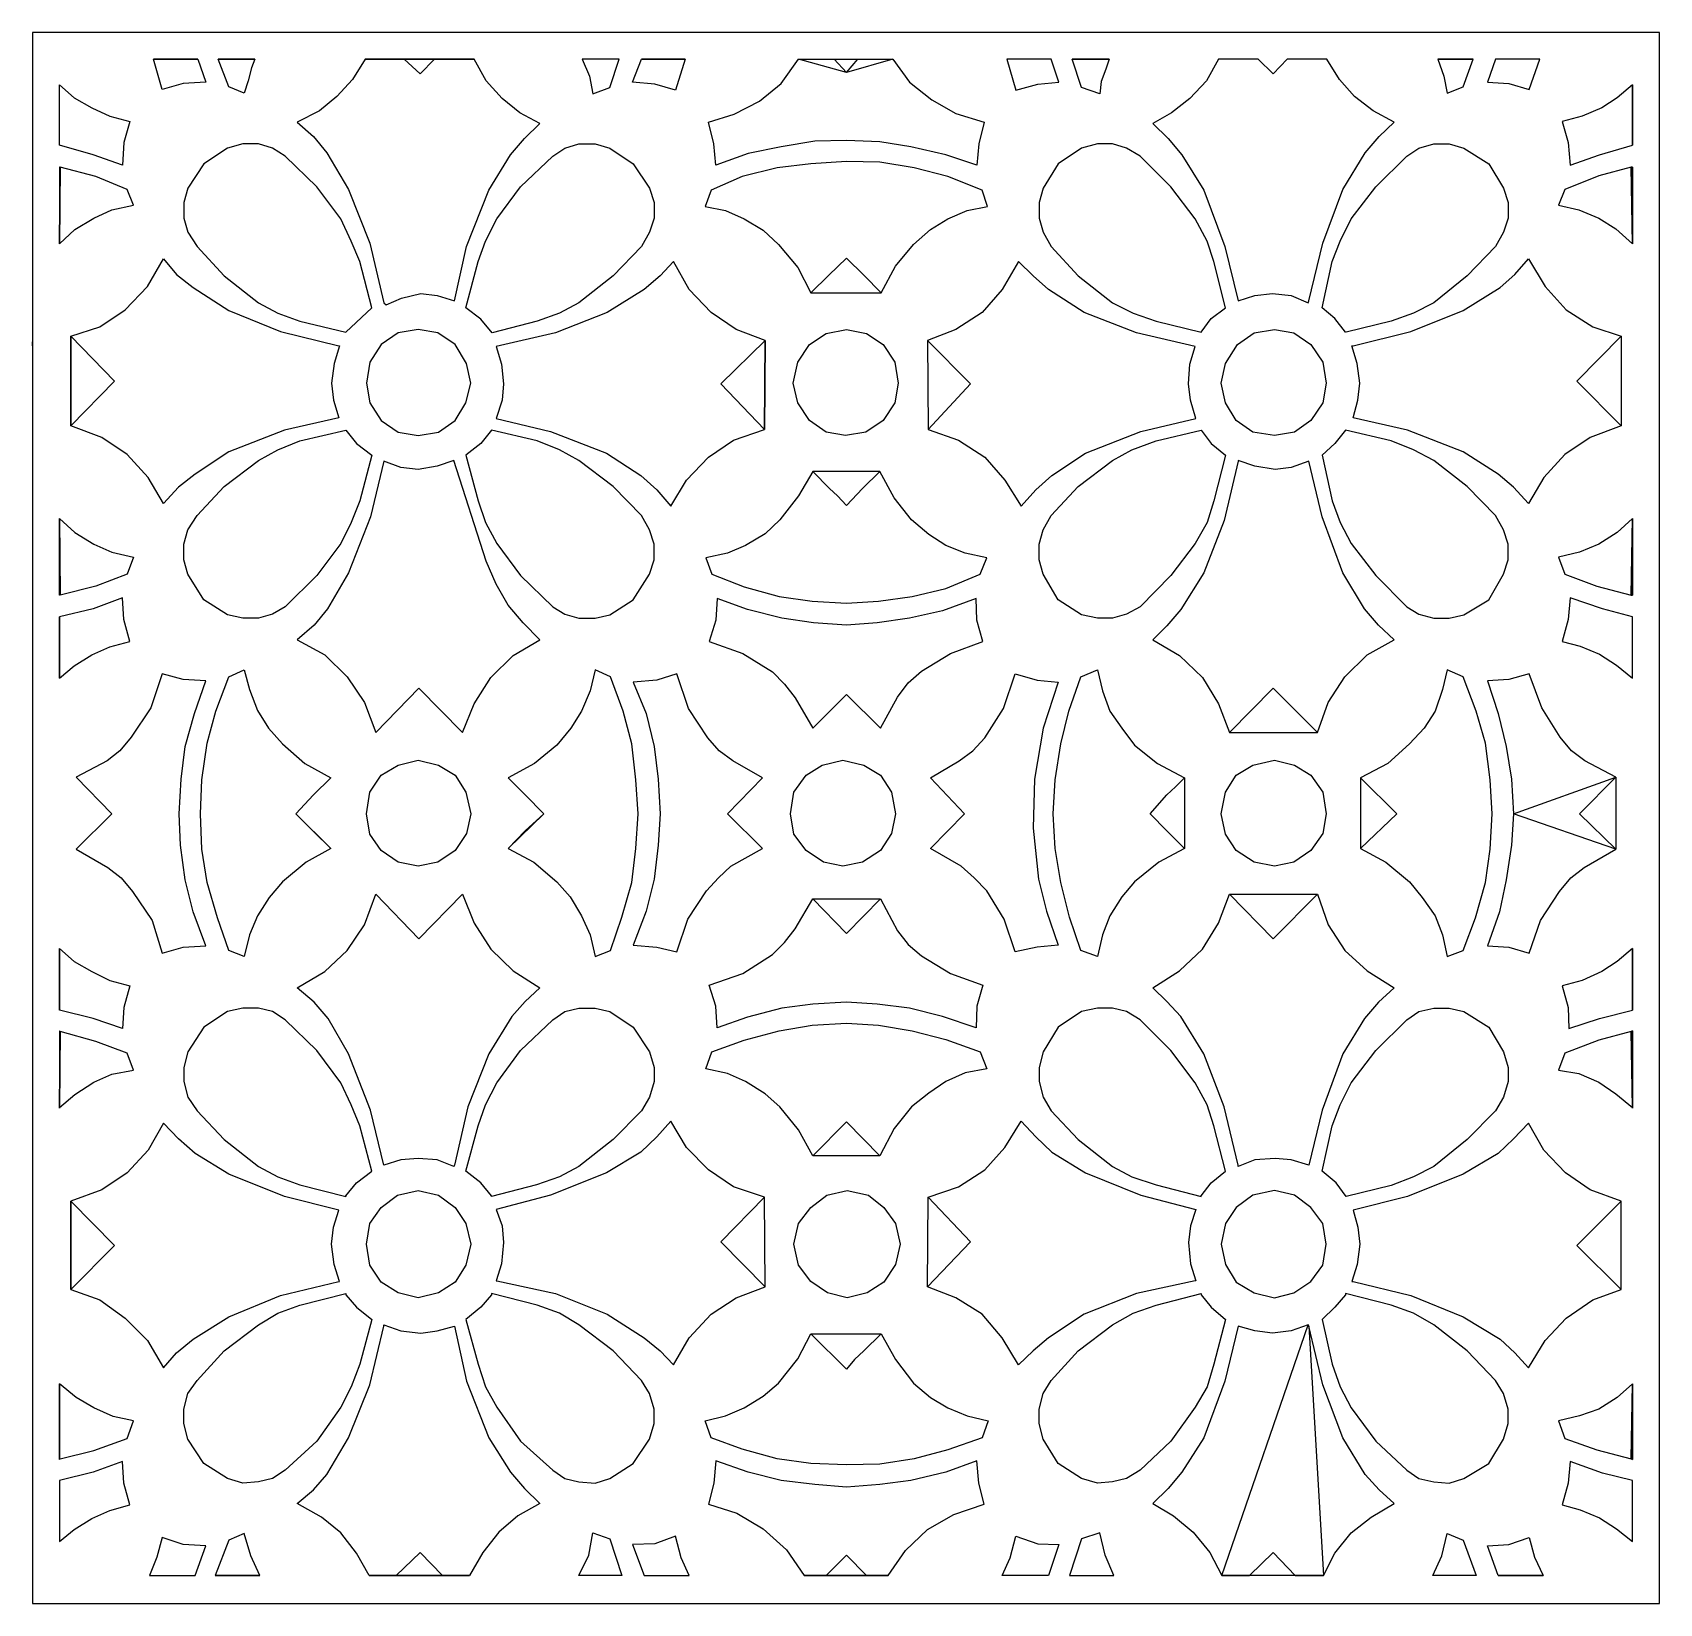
# Model space of a CAD drawing. Header units: centimetres. Extents: x -2.07 to 2.07, y -2 to 2.
import ezdxf

# ---------------------------------------------------------------- set-up
doc = ezdxf.new("R2010")
doc.units = ezdxf.units.CM
doc.header["$MEASUREMENT"] = 0
doc.layers.add('Layer 1', color=7, linetype='Continuous')

msp = doc.modelspace()

# ---------------------------------------------------------------- linework, layer by layer
at = {"layer": 'Layer 1', "color": 177}
for points, knots in [([(2.07184, -2.00072), (2.07184, -2.00072), (-2.07184, -2.00072), (-2.07184, -2.00072), (-2.07184, -2.00072), (-2.07184, -2.00072), (-2.07184, 2.00073), (-2.07184, 2.00073), (-2.07184, 2.00073), (-2.07184, 2.00073), (2.07184, 2.00073), (2.07184, 2.00073), (2.07184, 2.00073), (2.07184, 2.00073), (2.07184, -2.00072), (2.07184, -2.00072)], [0, 0, 0, 0, 0.2, 0.2, 0.2, 0.2, 0.4, 0.4, 0.4, 0.4, 0.6, 0.6, 0.6, 0.6, 1, 1, 1, 1]), ([(-1.6508, 1.93324), (-1.6508, 1.93324), (-1.76376, 1.93324), (-1.76376, 1.93324), (-1.76376, 1.93324), (-1.76376, 1.93324), (-1.6508, 1.93324), (-1.6508, 1.93324)], [0, 0, 0, 0, 0.3333333, 0.3333333, 0.3333333, 0.3333333, 1, 1, 1, 1]), ([(-1.76376, 1.93324), (-1.76376, 1.93324), (-1.74151, 1.85536), (-1.74151, 1.85536), (-1.74151, 1.85536), (-1.74151, 1.85536), (-1.68845, 1.87093), (-1.68845, 1.87093), (-1.68845, 1.87093), (-1.68845, 1.87093), (-1.63026, 1.87439), (-1.63026, 1.87439), (-1.63026, 1.87439), (-1.63026, 1.87439), (-1.6508, 1.93324), (-1.6508, 1.93324), (-1.6508, 1.93324), (-1.6508, 1.93324), (-1.76376, 1.93324), (-1.76376, 1.93324)], [0, 0, 0, 0, 0.1666667, 0.1666667, 0.1666667, 0.1666667, 0.3333333, 0.3333333, 0.3333333, 0.3333333, 0.5, 0.5, 0.5, 0.5, 0.6666667, 0.6666667, 0.6666667, 0.6666667, 1, 1, 1, 1]), ([(-1.50531, 1.93324), (-1.50531, 1.93324), (-1.59945, 1.93324), (-1.59945, 1.93324), (-1.59945, 1.93324), (-1.59945, 1.93324), (-1.50531, 1.93324), (-1.50531, 1.93324)], [0, 0, 0, 0, 0.3333333, 0.3333333, 0.3333333, 0.3333333, 1, 1, 1, 1]), ([(-1.59945, 1.93324), (-1.59945, 1.93324), (-1.57206, 1.86228), (-1.57206, 1.86228), (-1.57206, 1.86228), (-1.57206, 1.86228), (-1.5327, 1.8467), (-1.5327, 1.8467), (-1.5327, 1.8467), (-1.5327, 1.8467), (-1.52243, 1.87785), (-1.52243, 1.87785), (-1.52243, 1.87785), (-1.52243, 1.87785), (-1.51387, 1.91074), (-1.51387, 1.91074), (-1.51387, 1.91074), (-1.51387, 1.91074), (-1.50531, 1.93324), (-1.50531, 1.93324), (-1.50531, 1.93324), (-1.50531, 1.93324), (-1.59945, 1.93324), (-1.59945, 1.93324)], [0, 0, 0, 0, 0.1428571, 0.1428571, 0.1428571, 0.1428571, 0.2857143, 0.2857143, 0.2857143, 0.2857143, 0.4285714, 0.4285714, 0.4285714, 0.4285714, 0.5714286, 0.5714286, 0.5714286, 0.5714286, 0.7142857, 0.7142857, 0.7142857, 0.7142857, 1, 1, 1, 1]), ([(-0.94734, 1.93324), (-0.94734, 1.93324), (-0.91654, 1.87785), (-0.91654, 1.87785), (-0.91654, 1.87785), (-0.91654, 1.87785), (-0.87546, 1.83285), (-0.87546, 1.83285), (-0.87546, 1.83285), (-0.87546, 1.83285), (-0.83096, 1.79651), (-0.83096, 1.79651), (-0.83096, 1.79651), (-0.83096, 1.79651), (-0.77961, 1.76882), (-0.77961, 1.76882), (-0.77961, 1.76882), (-0.77961, 1.76882), (-0.81898, 1.73075), (-0.81898, 1.73075), (-0.81898, 1.73075), (-0.81898, 1.73075), (-0.85492, 1.6892), (-0.85492, 1.6892), (-0.85492, 1.6892), (-0.85492, 1.6892), (-0.90969, 1.5992), (-0.90969, 1.5992), (-0.90969, 1.5992), (-0.90969, 1.5992), (-0.96617, 1.45555), (-0.96617, 1.45555), (-0.96617, 1.45555), (-0.96617, 1.45555), (-0.99698, 1.3171), (-0.99698, 1.3171), (-0.99698, 1.3171), (-0.99698, 1.3171), (-1.04148, 1.33095), (-1.04148, 1.33095), (-1.04148, 1.33095), (-1.04148, 1.33095), (-1.08256, 1.33613), (-1.08256, 1.33613), (-1.08256, 1.33613), (-1.08256, 1.33613), (-1.13219, 1.32402), (-1.13219, 1.32402), (-1.13219, 1.32402), (-1.13219, 1.32402), (-1.17156, 1.30672), (-1.17156, 1.30672), (-1.17156, 1.30672), (-1.17156, 1.30672), (-1.17669, 1.31191), (-1.17669, 1.31191), (-1.17669, 1.31191), (-1.17669, 1.31191), (-1.21264, 1.46421), (-1.21264, 1.46421), (-1.21264, 1.46421), (-1.21264, 1.46421), (-1.26741, 1.60093), (-1.26741, 1.60093), (-1.26741, 1.60093), (-1.26741, 1.60093), (-1.32218, 1.69439), (-1.32218, 1.69439), (-1.32218, 1.69439), (-1.32218, 1.69439), (-1.35641, 1.73594), (-1.35641, 1.73594), (-1.35641, 1.73594), (-1.35641, 1.73594), (-1.39748, 1.77228), (-1.39748, 1.77228), (-1.39748, 1.77228), (-1.39748, 1.77228), (-1.341, 1.8017), (-1.341, 1.8017), (-1.341, 1.8017), (-1.341, 1.8017), (-1.2965, 1.83805), (-1.2965, 1.83805), (-1.2965, 1.83805), (-1.2965, 1.83805), (-1.25714, 1.88131), (-1.25714, 1.88131), (-1.25714, 1.88131), (-1.25714, 1.88131), (-1.22462, 1.93324), (-1.22462, 1.93324), (-1.22462, 1.93324), (-1.22462, 1.93324), (-0.94734, 1.93324), (-0.94734, 1.93324)], [0, 0, 0, 0, 0.04, 0.04, 0.04, 0.04, 0.08, 0.08, 0.08, 0.08, 0.12, 0.12, 0.12, 0.12, 0.16, 0.16, 0.16, 0.16, 0.2, 0.2, 0.2, 0.2, 0.24, 0.24, 0.24, 0.24, 0.28, 0.28, 0.28, 0.28, 0.32, 0.32, 0.32, 0.32, 0.36, 0.36, 0.36, 0.36, 0.4, 0.4, 0.4, 0.4, 0.44, 0.44, 0.44, 0.44, 0.48, 0.48, 0.48, 0.48, 0.52, 0.52, 0.52, 0.52, 0.56, 0.56, 0.56, 0.56, 0.6, 0.6, 0.6, 0.6, 0.64, 0.64, 0.64, 0.64, 0.68, 0.68, 0.68, 0.68, 0.72, 0.72, 0.72, 0.72, 0.76, 0.76, 0.76, 0.76, 0.8, 0.8, 0.8, 0.8, 0.84, 0.84, 0.84, 0.84, 0.88, 0.88, 0.88, 0.88, 0.92, 0.92, 0.92, 0.92, 1, 1, 1, 1]), ([(-1.22462, 1.93324), (-1.22462, 1.93324), (-1.12535, 1.93324), (-1.12535, 1.93324), (-1.12535, 1.93324), (-1.12535, 1.93324), (-1.08427, 1.89516), (-1.08427, 1.89516), (-1.08427, 1.89516), (-1.08427, 1.89516), (-1.04833, 1.93324), (-1.04833, 1.93324), (-1.04833, 1.93324), (-1.04833, 1.93324), (-1.22462, 1.93324), (-1.22462, 1.93324)], [0, 0, 0, 0, 0.2, 0.2, 0.2, 0.2, 0.4, 0.4, 0.4, 0.4, 0.6, 0.6, 0.6, 0.6, 1, 1, 1, 1]), ([(-1.04833, 1.93324), (-1.04833, 1.93324), (-0.94734, 1.93324), (-0.94734, 1.93324), (-0.94734, 1.93324), (-0.94734, 1.93324), (-1.04833, 1.93324), (-1.04833, 1.93324)], [0, 0, 0, 0, 0.3333333, 0.3333333, 0.3333333, 0.3333333, 1, 1, 1, 1]), ([(-0.57765, 1.93324), (-0.57765, 1.93324), (-0.60161, 1.86055), (-0.60161, 1.86055), (-0.60161, 1.86055), (-0.60161, 1.86055), (-0.6444, 1.84498), (-0.6444, 1.84498), (-0.6444, 1.84498), (-0.6444, 1.84498), (-0.65296, 1.88997), (-0.65296, 1.88997), (-0.65296, 1.88997), (-0.65296, 1.88997), (-0.67178, 1.93324), (-0.67178, 1.93324), (-0.67178, 1.93324), (-0.67178, 1.93324), (-0.57765, 1.93324), (-0.57765, 1.93324)], [0, 0, 0, 0, 0.1666667, 0.1666667, 0.1666667, 0.1666667, 0.3333333, 0.3333333, 0.3333333, 0.3333333, 0.5, 0.5, 0.5, 0.5, 0.6666667, 0.6666667, 0.6666667, 0.6666667, 1, 1, 1, 1]), ([(-0.52117, 1.93324), (-0.52117, 1.93324), (-0.54342, 1.87439), (-0.54342, 1.87439), (-0.54342, 1.87439), (-0.54342, 1.87439), (-0.48694, 1.86921), (-0.48694, 1.86921), (-0.48694, 1.86921), (-0.48694, 1.86921), (-0.43388, 1.85362), (-0.43388, 1.85362), (-0.43388, 1.85362), (-0.43388, 1.85362), (-0.40992, 1.93324), (-0.40992, 1.93324), (-0.40992, 1.93324), (-0.40992, 1.93324), (-0.52117, 1.93324), (-0.52117, 1.93324)], [0, 0, 0, 0, 0.1666667, 0.1666667, 0.1666667, 0.1666667, 0.3333333, 0.3333333, 0.3333333, 0.3333333, 0.5, 0.5, 0.5, 0.5, 0.6666667, 0.6666667, 0.6666667, 0.6666667, 1, 1, 1, 1]), ([(-0.40992, 1.93324), (-0.40992, 1.93324), (-0.52117, 1.93324), (-0.52117, 1.93324), (-0.52117, 1.93324), (-0.52117, 1.93324), (-0.40992, 1.93324), (-0.40992, 1.93324)], [0, 0, 0, 0, 0.3333333, 0.3333333, 0.3333333, 0.3333333, 1, 1, 1, 1]), ([(-0.12066, 1.93324), (-0.12066, 1.93324), (-0.16516, 1.87093), (-0.16516, 1.87093), (-0.16516, 1.87093), (-0.16516, 1.87093), (-0.21993, 1.82593), (-0.21993, 1.82593), (-0.21993, 1.82593), (-0.21993, 1.82593), (-0.28497, 1.79305), (-0.28497, 1.79305), (-0.28497, 1.79305), (-0.28497, 1.79305), (-0.35001, 1.77228), (-0.35001, 1.77228), (-0.35001, 1.77228), (-0.35001, 1.77228), (-0.33632, 1.71689), (-0.33632, 1.71689), (-0.33632, 1.71689), (-0.33632, 1.71689), (-0.33118, 1.66324), (-0.33118, 1.66324), (-0.33118, 1.66324), (-0.33118, 1.66324), (-0.24903, 1.69266), (-0.24903, 1.69266), (-0.24903, 1.69266), (-0.24903, 1.69266), (-0.16516, 1.70997), (-0.16516, 1.70997), (-0.16516, 1.70997), (-0.16516, 1.70997), (-0.07958, 1.72382), (-0.07958, 1.72382), (-0.07958, 1.72382), (-0.07958, 1.72382), (0.00086, 1.72555), (0.00086, 1.72555), (0.00086, 1.72555), (0.00086, 1.72555), (0.08644, 1.72209), (0.08644, 1.72209), (0.08644, 1.72209), (0.08644, 1.72209), (0.16517, 1.70997), (0.16517, 1.70997), (0.16517, 1.70997), (0.16517, 1.70997), (0.25417, 1.6892), (0.25417, 1.6892), (0.25417, 1.6892), (0.25417, 1.6892), (0.3329, 1.66324), (0.3329, 1.66324), (0.3329, 1.66324), (0.3329, 1.66324), (0.33804, 1.71689), (0.33804, 1.71689), (0.33804, 1.71689), (0.33804, 1.71689), (0.35173, 1.77228), (0.35173, 1.77228), (0.35173, 1.77228), (0.35173, 1.77228), (0.27984, 1.79478), (0.27984, 1.79478), (0.27984, 1.79478), (0.27984, 1.79478), (0.21823, 1.82939), (0.21823, 1.82939), (0.21823, 1.82939), (0.21823, 1.82939), (0.16175, 1.87439), (0.16175, 1.87439), (0.16175, 1.87439), (0.16175, 1.87439), (0.11896, 1.93324), (0.11896, 1.93324), (0.11896, 1.93324), (0.11896, 1.93324), (-0.12066, 1.93324), (-0.12066, 1.93324)], [0, 0, 0, 0, 0.0454545, 0.0454545, 0.0454545, 0.0454545, 0.0909091, 0.0909091, 0.0909091, 0.0909091, 0.1363636, 0.1363636, 0.1363636, 0.1363636, 0.1818182, 0.1818182, 0.1818182, 0.1818182, 0.2272727, 0.2272727, 0.2272727, 0.2272727, 0.2727273, 0.2727273, 0.2727273, 0.2727273, 0.3181818, 0.3181818, 0.3181818, 0.3181818, 0.3636364, 0.3636364, 0.3636364, 0.3636364, 0.4090909, 0.4090909, 0.4090909, 0.4090909, 0.4545455, 0.4545455, 0.4545455, 0.4545455, 0.5, 0.5, 0.5, 0.5, 0.5454545, 0.5454545, 0.5454545, 0.5454545, 0.5909091, 0.5909091, 0.5909091, 0.5909091, 0.6363636, 0.6363636, 0.6363636, 0.6363636, 0.6818182, 0.6818182, 0.6818182, 0.6818182, 0.7272727, 0.7272727, 0.7272727, 0.7272727, 0.7727273, 0.7727273, 0.7727273, 0.7727273, 0.8181818, 0.8181818, 0.8181818, 0.8181818, 0.8636364, 0.8636364, 0.8636364, 0.8636364, 0.9090909, 0.9090909, 0.9090909, 0.9090909, 1, 1, 1, 1]), ([(0.00086, 1.89862), (0.00086, 1.89862), (-0.02995, 1.93324), (-0.02995, 1.93324), (-0.02995, 1.93324), (-0.02995, 1.93324), (-0.12066, 1.93324), (-0.12066, 1.93324), (-0.12066, 1.93324), (-0.12066, 1.93324), (0.00086, 1.89862), (0.00086, 1.89862)], [0, 0, 0, 0, 0.25, 0.25, 0.25, 0.25, 0.5, 0.5, 0.5, 0.5, 1, 1, 1, 1]), ([(0.11896, 1.93324), (0.11896, 1.93324), (0.02996, 1.93324), (0.02996, 1.93324), (0.02996, 1.93324), (0.02996, 1.93324), (0.00086, 1.89862), (0.00086, 1.89862), (0.00086, 1.89862), (0.00086, 1.89862), (0.11896, 1.93324), (0.11896, 1.93324)], [0, 0, 0, 0, 0.25, 0.25, 0.25, 0.25, 0.5, 0.5, 0.5, 0.5, 1, 1, 1, 1]), ([(0.52288, 1.93324), (0.52288, 1.93324), (0.54171, 1.87439), (0.54171, 1.87439), (0.54171, 1.87439), (0.54171, 1.87439), (0.48865, 1.86921), (0.48865, 1.86921), (0.48865, 1.86921), (0.48865, 1.86921), (0.43217, 1.85362), (0.43217, 1.85362), (0.43217, 1.85362), (0.43217, 1.85362), (0.40992, 1.93324), (0.40992, 1.93324), (0.40992, 1.93324), (0.40992, 1.93324), (0.52288, 1.93324), (0.52288, 1.93324)], [0, 0, 0, 0, 0.1666667, 0.1666667, 0.1666667, 0.1666667, 0.3333333, 0.3333333, 0.3333333, 0.3333333, 0.5, 0.5, 0.5, 0.5, 0.6666667, 0.6666667, 0.6666667, 0.6666667, 1, 1, 1, 1]), ([(0.67008, 1.93324), (0.67008, 1.93324), (0.57594, 1.93324), (0.57594, 1.93324), (0.57594, 1.93324), (0.57594, 1.93324), (0.67008, 1.93324), (0.67008, 1.93324)], [0, 0, 0, 0, 0.3333333, 0.3333333, 0.3333333, 0.3333333, 1, 1, 1, 1]), ([(0.57594, 1.93324), (0.57594, 1.93324), (0.5999, 1.86055), (0.5999, 1.86055), (0.5999, 1.86055), (0.5999, 1.86055), (0.64612, 1.84498), (0.64612, 1.84498), (0.64612, 1.84498), (0.64612, 1.84498), (0.64954, 1.87613), (0.64954, 1.87613), (0.64954, 1.87613), (0.64954, 1.87613), (0.66152, 1.90727), (0.66152, 1.90727), (0.66152, 1.90727), (0.66152, 1.90727), (0.67008, 1.93324), (0.67008, 1.93324), (0.67008, 1.93324), (0.67008, 1.93324), (0.57594, 1.93324), (0.57594, 1.93324)], [0, 0, 0, 0, 0.1428571, 0.1428571, 0.1428571, 0.1428571, 0.2857143, 0.2857143, 0.2857143, 0.2857143, 0.4285714, 0.4285714, 0.4285714, 0.4285714, 0.5714286, 0.5714286, 0.5714286, 0.5714286, 0.7142857, 0.7142857, 0.7142857, 0.7142857, 1, 1, 1, 1]), ([(1.17841, 1.3171), (1.17841, 1.3171), (1.1767, 1.31191), (1.1767, 1.31191), (1.1767, 1.31191), (1.1767, 1.31191), (1.13391, 1.33095), (1.13391, 1.33095), (1.13391, 1.33095), (1.13391, 1.33095), (1.08599, 1.33613), (1.08599, 1.33613), (1.08599, 1.33613), (1.08599, 1.33613), (1.04149, 1.33095), (1.04149, 1.33095), (1.04149, 1.33095), (1.04149, 1.33095), (0.9987, 1.3171), (0.9987, 1.3171), (0.9987, 1.3171), (0.9987, 1.3171), (0.96447, 1.45555), (0.96447, 1.45555), (0.96447, 1.45555), (0.96447, 1.45555), (0.91141, 1.5992), (0.91141, 1.5992), (0.91141, 1.5992), (0.91141, 1.5992), (0.85493, 1.6892), (0.85493, 1.6892), (0.85493, 1.6892), (0.85493, 1.6892), (0.8207, 1.73075), (0.8207, 1.73075), (0.8207, 1.73075), (0.8207, 1.73075), (0.78133, 1.76882), (0.78133, 1.76882), (0.78133, 1.76882), (0.78133, 1.76882), (0.82925, 1.79651), (0.82925, 1.79651), (0.82925, 1.79651), (0.82925, 1.79651), (0.87547, 1.83285), (0.87547, 1.83285), (0.87547, 1.83285), (0.87547, 1.83285), (0.91825, 1.87785), (0.91825, 1.87785), (0.91825, 1.87785), (0.91825, 1.87785), (0.94906, 1.93324), (0.94906, 1.93324), (0.94906, 1.93324), (0.94906, 1.93324), (1.05004, 1.93324), (1.05004, 1.93324), (1.05004, 1.93324), (1.05004, 1.93324), (1.0877, 1.89516), (1.0877, 1.89516), (1.0877, 1.89516), (1.0877, 1.89516), (1.12364, 1.93324), (1.12364, 1.93324), (1.12364, 1.93324), (1.12364, 1.93324), (1.22462, 1.93324), (1.22462, 1.93324), (1.22462, 1.93324), (1.22462, 1.93324), (1.25714, 1.88131), (1.25714, 1.88131), (1.25714, 1.88131), (1.25714, 1.88131), (1.2948, 1.83805), (1.2948, 1.83805), (1.2948, 1.83805), (1.2948, 1.83805), (1.34272, 1.8017), (1.34272, 1.8017), (1.34272, 1.8017), (1.34272, 1.8017), (1.39578, 1.77228), (1.39578, 1.77228), (1.39578, 1.77228), (1.39578, 1.77228), (1.35812, 1.73594), (1.35812, 1.73594), (1.35812, 1.73594), (1.35812, 1.73594), (1.32218, 1.69439), (1.32218, 1.69439), (1.32218, 1.69439), (1.32218, 1.69439), (1.2657, 1.60093), (1.2657, 1.60093), (1.2657, 1.60093), (1.2657, 1.60093), (1.21435, 1.46421), (1.21435, 1.46421), (1.21435, 1.46421), (1.21435, 1.46421), (1.17841, 1.3171), (1.17841, 1.3171)], [0, 0, 0, 0, 0.0357143, 0.0357143, 0.0357143, 0.0357143, 0.0714286, 0.0714286, 0.0714286, 0.0714286, 0.1071429, 0.1071429, 0.1071429, 0.1071429, 0.1428571, 0.1428571, 0.1428571, 0.1428571, 0.1785714, 0.1785714, 0.1785714, 0.1785714, 0.2142857, 0.2142857, 0.2142857, 0.2142857, 0.25, 0.25, 0.25, 0.25, 0.2857143, 0.2857143, 0.2857143, 0.2857143, 0.3214286, 0.3214286, 0.3214286, 0.3214286, 0.3571429, 0.3571429, 0.3571429, 0.3571429, 0.3928571, 0.3928571, 0.3928571, 0.3928571, 0.4285714, 0.4285714, 0.4285714, 0.4285714, 0.4642857, 0.4642857, 0.4642857, 0.4642857, 0.5, 0.5, 0.5, 0.5, 0.5357143, 0.5357143, 0.5357143, 0.5357143, 0.5714286, 0.5714286, 0.5714286, 0.5714286, 0.6071429, 0.6071429, 0.6071429, 0.6071429, 0.6428571, 0.6428571, 0.6428571, 0.6428571, 0.6785714, 0.6785714, 0.6785714, 0.6785714, 0.7142857, 0.7142857, 0.7142857, 0.7142857, 0.75, 0.75, 0.75, 0.75, 0.7857143, 0.7857143, 0.7857143, 0.7857143, 0.8214286, 0.8214286, 0.8214286, 0.8214286, 0.8571429, 0.8571429, 0.8571429, 0.8571429, 0.8928571, 0.8928571, 0.8928571, 0.8928571, 0.9285714, 0.9285714, 0.9285714, 0.9285714, 1, 1, 1, 1]), ([(1.50703, 1.93324), (1.50703, 1.93324), (1.59774, 1.93324), (1.59774, 1.93324), (1.59774, 1.93324), (1.59774, 1.93324), (1.50703, 1.93324), (1.50703, 1.93324)], [0, 0, 0, 0, 0.3333333, 0.3333333, 0.3333333, 0.3333333, 1, 1, 1, 1]), ([(1.59774, 1.93324), (1.59774, 1.93324), (1.57207, 1.86228), (1.57207, 1.86228), (1.57207, 1.86228), (1.57207, 1.86228), (1.53099, 1.8467), (1.53099, 1.8467), (1.53099, 1.8467), (1.53099, 1.8467), (1.52243, 1.88997), (1.52243, 1.88997), (1.52243, 1.88997), (1.52243, 1.88997), (1.50703, 1.93324), (1.50703, 1.93324), (1.50703, 1.93324), (1.50703, 1.93324), (1.59774, 1.93324), (1.59774, 1.93324)], [0, 0, 0, 0, 0.1666667, 0.1666667, 0.1666667, 0.1666667, 0.3333333, 0.3333333, 0.3333333, 0.3333333, 0.5, 0.5, 0.5, 0.5, 0.6666667, 0.6666667, 0.6666667, 0.6666667, 1, 1, 1, 1]), ([(1.76719, 1.93324), (1.76719, 1.93324), (1.7398, 1.85536), (1.7398, 1.85536), (1.7398, 1.85536), (1.7398, 1.85536), (1.68846, 1.87093), (1.68846, 1.87093), (1.68846, 1.87093), (1.68846, 1.87093), (1.63369, 1.87439), (1.63369, 1.87439), (1.63369, 1.87439), (1.63369, 1.87439), (1.65422, 1.93324), (1.65422, 1.93324), (1.65422, 1.93324), (1.65422, 1.93324), (1.76719, 1.93324), (1.76719, 1.93324)], [0, 0, 0, 0, 0.1666667, 0.1666667, 0.1666667, 0.1666667, 0.3333333, 0.3333333, 0.3333333, 0.3333333, 0.5, 0.5, 0.5, 0.5, 0.6666667, 0.6666667, 0.6666667, 0.6666667, 1, 1, 1, 1]), ([(-2.00338, 1.71343), (-2.00338, 1.71343), (-1.9178, 1.6892), (-1.9178, 1.6892), (-1.9178, 1.6892), (-1.9178, 1.6892), (-1.84249, 1.66324), (-1.84249, 1.66324), (-1.84249, 1.66324), (-1.84249, 1.66324), (-1.83907, 1.72036), (-1.83907, 1.72036), (-1.83907, 1.72036), (-1.83907, 1.72036), (-1.82366, 1.77402), (-1.82366, 1.77402), (-1.82366, 1.77402), (-1.82366, 1.77402), (-1.87501, 1.78785), (-1.87501, 1.78785), (-1.87501, 1.78785), (-1.87501, 1.78785), (-1.92122, 1.80862), (-1.92122, 1.80862), (-1.92122, 1.80862), (-1.92122, 1.80862), (-1.96572, 1.83459), (-1.96572, 1.83459), (-1.96572, 1.83459), (-1.96572, 1.83459), (-2.00338, 1.86747), (-2.00338, 1.86747), (-2.00338, 1.86747), (-2.00338, 1.86747), (-2.00338, 1.71343), (-2.00338, 1.71343)], [0, 0, 0, 0, 0.1, 0.1, 0.1, 0.1, 0.2, 0.2, 0.2, 0.2, 0.3, 0.3, 0.3, 0.3, 0.4, 0.4, 0.4, 0.4, 0.5, 0.5, 0.5, 0.5, 0.6, 0.6, 0.6, 0.6, 0.7, 0.7, 0.7, 0.7, 0.8, 0.8, 0.8, 0.8, 1, 1, 1, 1]), ([(2.00338, 1.71343), (2.00338, 1.71343), (1.91952, 1.6892), (1.91952, 1.6892), (1.91952, 1.6892), (1.91952, 1.6892), (1.84421, 1.66324), (1.84421, 1.66324), (1.84421, 1.66324), (1.84421, 1.66324), (1.83907, 1.72036), (1.83907, 1.72036), (1.83907, 1.72036), (1.83907, 1.72036), (1.82367, 1.77402), (1.82367, 1.77402), (1.82367, 1.77402), (1.82367, 1.77402), (1.87502, 1.78785), (1.87502, 1.78785), (1.87502, 1.78785), (1.87502, 1.78785), (1.92465, 1.80862), (1.92465, 1.80862), (1.92465, 1.80862), (1.92465, 1.80862), (1.96402, 1.83459), (1.96402, 1.83459), (1.96402, 1.83459), (1.96402, 1.83459), (2.00338, 1.86747), (2.00338, 1.86747), (2.00338, 1.86747), (2.00338, 1.86747), (2.00338, 1.71343), (2.00338, 1.71343)], [0, 0, 0, 0, 0.1, 0.1, 0.1, 0.1, 0.2, 0.2, 0.2, 0.2, 0.3, 0.3, 0.3, 0.3, 0.4, 0.4, 0.4, 0.4, 0.5, 0.5, 0.5, 0.5, 0.6, 0.6, 0.6, 0.6, 0.7, 0.7, 0.7, 0.7, 0.8, 0.8, 0.8, 0.8, 1, 1, 1, 1]), ([(2.00338, 1.86747), (2.00338, 1.86747), (2.00338, 1.71343), (2.00338, 1.71343), (2.00338, 1.71343), (2.00338, 1.71343), (2.00338, 1.86747), (2.00338, 1.86747)], [0, 0, 0, 0, 0.3333333, 0.3333333, 0.3333333, 0.3333333, 1, 1, 1, 1]), ([(-1.27425, 1.23748), (-1.27425, 1.23748), (-1.39064, 1.26517), (-1.39064, 1.26517), (-1.39064, 1.26517), (-1.39064, 1.26517), (-1.44712, 1.28595), (-1.44712, 1.28595), (-1.44712, 1.28595), (-1.44712, 1.28595), (-1.49675, 1.31191), (-1.49675, 1.31191), (-1.49675, 1.31191), (-1.49675, 1.31191), (-1.58404, 1.38113), (-1.58404, 1.38113), (-1.58404, 1.38113), (-1.58404, 1.38113), (-1.65251, 1.45555), (-1.65251, 1.45555), (-1.65251, 1.45555), (-1.65251, 1.45555), (-1.67647, 1.4919), (-1.67647, 1.4919), (-1.67647, 1.4919), (-1.67647, 1.4919), (-1.68674, 1.52825), (-1.68674, 1.52825), (-1.68674, 1.52825), (-1.68674, 1.52825), (-1.68674, 1.56805), (-1.68674, 1.56805), (-1.68674, 1.56805), (-1.68674, 1.56805), (-1.67647, 1.6044), (-1.67647, 1.6044), (-1.67647, 1.6044), (-1.67647, 1.6044), (-1.63539, 1.6667), (-1.63539, 1.6667), (-1.63539, 1.6667), (-1.63539, 1.6667), (-1.57549, 1.70651), (-1.57549, 1.70651), (-1.57549, 1.70651), (-1.57549, 1.70651), (-1.53612, 1.71689), (-1.53612, 1.71689), (-1.53612, 1.71689), (-1.53612, 1.71689), (-1.49675, 1.71689), (-1.49675, 1.71689), (-1.49675, 1.71689), (-1.49675, 1.71689), (-1.46081, 1.70651), (-1.46081, 1.70651), (-1.46081, 1.70651), (-1.46081, 1.70651), (-1.42829, 1.68574), (-1.42829, 1.68574), (-1.42829, 1.68574), (-1.42829, 1.68574), (-1.34785, 1.60786), (-1.34785, 1.60786), (-1.34785, 1.60786), (-1.34785, 1.60786), (-1.28623, 1.52652), (-1.28623, 1.52652), (-1.28623, 1.52652), (-1.28623, 1.52652), (-1.26056, 1.4694), (-1.26056, 1.4694), (-1.26056, 1.4694), (-1.26056, 1.4694), (-1.23831, 1.41748), (-1.23831, 1.41748), (-1.23831, 1.41748), (-1.23831, 1.41748), (-1.2075, 1.29979), (-1.2075, 1.29979), (-1.2075, 1.29979), (-1.2075, 1.29979), (-1.27425, 1.23748), (-1.27425, 1.23748)], [0, 0, 0, 0, 0.0454545, 0.0454545, 0.0454545, 0.0454545, 0.0909091, 0.0909091, 0.0909091, 0.0909091, 0.1363636, 0.1363636, 0.1363636, 0.1363636, 0.1818182, 0.1818182, 0.1818182, 0.1818182, 0.2272727, 0.2272727, 0.2272727, 0.2272727, 0.2727273, 0.2727273, 0.2727273, 0.2727273, 0.3181818, 0.3181818, 0.3181818, 0.3181818, 0.3636364, 0.3636364, 0.3636364, 0.3636364, 0.4090909, 0.4090909, 0.4090909, 0.4090909, 0.4545455, 0.4545455, 0.4545455, 0.4545455, 0.5, 0.5, 0.5, 0.5, 0.5454545, 0.5454545, 0.5454545, 0.5454545, 0.5909091, 0.5909091, 0.5909091, 0.5909091, 0.6363636, 0.6363636, 0.6363636, 0.6363636, 0.6818182, 0.6818182, 0.6818182, 0.6818182, 0.7272727, 0.7272727, 0.7272727, 0.7272727, 0.7727273, 0.7727273, 0.7727273, 0.7727273, 0.8181818, 0.8181818, 0.8181818, 0.8181818, 0.8636364, 0.8636364, 0.8636364, 0.8636364, 0.9090909, 0.9090909, 0.9090909, 0.9090909, 1, 1, 1, 1]), ([(-0.90113, 1.23575), (-0.90113, 1.23575), (-0.78646, 1.26517), (-0.78646, 1.26517), (-0.78646, 1.26517), (-0.78646, 1.26517), (-0.72998, 1.28595), (-0.72998, 1.28595), (-0.72998, 1.28595), (-0.72998, 1.28595), (-0.68034, 1.31191), (-0.68034, 1.31191), (-0.68034, 1.31191), (-0.68034, 1.31191), (-0.59305, 1.38113), (-0.59305, 1.38113), (-0.59305, 1.38113), (-0.59305, 1.38113), (-0.52117, 1.45555), (-0.52117, 1.45555), (-0.52117, 1.45555), (-0.52117, 1.45555), (-0.50063, 1.4919), (-0.50063, 1.4919), (-0.50063, 1.4919), (-0.50063, 1.4919), (-0.48865, 1.52825), (-0.48865, 1.52825), (-0.48865, 1.52825), (-0.48865, 1.52825), (-0.48865, 1.56805), (-0.48865, 1.56805), (-0.48865, 1.56805), (-0.48865, 1.56805), (-0.50063, 1.6044), (-0.50063, 1.6044), (-0.50063, 1.6044), (-0.50063, 1.6044), (-0.54171, 1.6667), (-0.54171, 1.6667), (-0.54171, 1.6667), (-0.54171, 1.6667), (-0.60161, 1.70651), (-0.60161, 1.70651), (-0.60161, 1.70651), (-0.60161, 1.70651), (-0.63926, 1.71689), (-0.63926, 1.71689), (-0.63926, 1.71689), (-0.63926, 1.71689), (-0.68034, 1.71689), (-0.68034, 1.71689), (-0.68034, 1.71689), (-0.68034, 1.71689), (-0.71628, 1.70651), (-0.71628, 1.70651), (-0.71628, 1.70651), (-0.71628, 1.70651), (-0.74709, 1.68574), (-0.74709, 1.68574), (-0.74709, 1.68574), (-0.74709, 1.68574), (-0.82925, 1.60786), (-0.82925, 1.60786), (-0.82925, 1.60786), (-0.82925, 1.60786), (-0.88915, 1.52652), (-0.88915, 1.52652), (-0.88915, 1.52652), (-0.88915, 1.52652), (-0.91825, 1.4694), (-0.91825, 1.4694), (-0.91825, 1.4694), (-0.91825, 1.4694), (-0.93708, 1.41748), (-0.93708, 1.41748), (-0.93708, 1.41748), (-0.93708, 1.41748), (-0.96788, 1.29979), (-0.96788, 1.29979), (-0.96788, 1.29979), (-0.96788, 1.29979), (-0.93023, 1.27036), (-0.93023, 1.27036), (-0.93023, 1.27036), (-0.93023, 1.27036), (-0.90113, 1.23575), (-0.90113, 1.23575)], [0, 0, 0, 0, 0.0434783, 0.0434783, 0.0434783, 0.0434783, 0.0869565, 0.0869565, 0.0869565, 0.0869565, 0.1304348, 0.1304348, 0.1304348, 0.1304348, 0.173913, 0.173913, 0.173913, 0.173913, 0.2173913, 0.2173913, 0.2173913, 0.2173913, 0.2608696, 0.2608696, 0.2608696, 0.2608696, 0.3043478, 0.3043478, 0.3043478, 0.3043478, 0.3478261, 0.3478261, 0.3478261, 0.3478261, 0.3913043, 0.3913043, 0.3913043, 0.3913043, 0.4347826, 0.4347826, 0.4347826, 0.4347826, 0.4782609, 0.4782609, 0.4782609, 0.4782609, 0.5217391, 0.5217391, 0.5217391, 0.5217391, 0.5652174, 0.5652174, 0.5652174, 0.5652174, 0.6086957, 0.6086957, 0.6086957, 0.6086957, 0.6521739, 0.6521739, 0.6521739, 0.6521739, 0.6956522, 0.6956522, 0.6956522, 0.6956522, 0.7391304, 0.7391304, 0.7391304, 0.7391304, 0.7826087, 0.7826087, 0.7826087, 0.7826087, 0.826087, 0.826087, 0.826087, 0.826087, 0.8695652, 0.8695652, 0.8695652, 0.8695652, 0.9130435, 0.9130435, 0.9130435, 0.9130435, 1, 1, 1, 1]), ([(0.90456, 1.23748), (0.90456, 1.23748), (0.78989, 1.26517), (0.78989, 1.26517), (0.78989, 1.26517), (0.78989, 1.26517), (0.73169, 1.28595), (0.73169, 1.28595), (0.73169, 1.28595), (0.73169, 1.28595), (0.67864, 1.31191), (0.67864, 1.31191), (0.67864, 1.31191), (0.67864, 1.31191), (0.59135, 1.38113), (0.59135, 1.38113), (0.59135, 1.38113), (0.59135, 1.38113), (0.52288, 1.45555), (0.52288, 1.45555), (0.52288, 1.45555), (0.52288, 1.45555), (0.50235, 1.4919), (0.50235, 1.4919), (0.50235, 1.4919), (0.50235, 1.4919), (0.49208, 1.52825), (0.49208, 1.52825), (0.49208, 1.52825), (0.49208, 1.52825), (0.49208, 1.56805), (0.49208, 1.56805), (0.49208, 1.56805), (0.49208, 1.56805), (0.50235, 1.6044), (0.50235, 1.6044), (0.50235, 1.6044), (0.50235, 1.6044), (0.54, 1.6667), (0.54, 1.6667), (0.54, 1.6667), (0.54, 1.6667), (0.5999, 1.70651), (0.5999, 1.70651), (0.5999, 1.70651), (0.5999, 1.70651), (0.64098, 1.71689), (0.64098, 1.71689), (0.64098, 1.71689), (0.64098, 1.71689), (0.67864, 1.71689), (0.67864, 1.71689), (0.67864, 1.71689), (0.67864, 1.71689), (0.71458, 1.70651), (0.71458, 1.70651), (0.71458, 1.70651), (0.71458, 1.70651), (0.74881, 1.68574), (0.74881, 1.68574), (0.74881, 1.68574), (0.74881, 1.68574), (0.82754, 1.60786), (0.82754, 1.60786), (0.82754, 1.60786), (0.82754, 1.60786), (0.88916, 1.52652), (0.88916, 1.52652), (0.88916, 1.52652), (0.88916, 1.52652), (0.91997, 1.4694), (0.91997, 1.4694), (0.91997, 1.4694), (0.91997, 1.4694), (0.93708, 1.41748), (0.93708, 1.41748), (0.93708, 1.41748), (0.93708, 1.41748), (0.96618, 1.29979), (0.96618, 1.29979), (0.96618, 1.29979), (0.96618, 1.29979), (0.93024, 1.2721), (0.93024, 1.2721), (0.93024, 1.2721), (0.93024, 1.2721), (0.90456, 1.23748), (0.90456, 1.23748), (0.90456, 1.23748), (0.90456, 1.23748), (0.90456, 1.23748), (0.90456, 1.23748)], [0, 0, 0, 0, 0.0416667, 0.0416667, 0.0416667, 0.0416667, 0.0833333, 0.0833333, 0.0833333, 0.0833333, 0.125, 0.125, 0.125, 0.125, 0.1666667, 0.1666667, 0.1666667, 0.1666667, 0.2083333, 0.2083333, 0.2083333, 0.2083333, 0.25, 0.25, 0.25, 0.25, 0.2916667, 0.2916667, 0.2916667, 0.2916667, 0.3333333, 0.3333333, 0.3333333, 0.3333333, 0.375, 0.375, 0.375, 0.375, 0.4166667, 0.4166667, 0.4166667, 0.4166667, 0.4583333, 0.4583333, 0.4583333, 0.4583333, 0.5, 0.5, 0.5, 0.5, 0.5416667, 0.5416667, 0.5416667, 0.5416667, 0.5833333, 0.5833333, 0.5833333, 0.5833333, 0.625, 0.625, 0.625, 0.625, 0.6666667, 0.6666667, 0.6666667, 0.6666667, 0.7083333, 0.7083333, 0.7083333, 0.7083333, 0.75, 0.75, 0.75, 0.75, 0.7916667, 0.7916667, 0.7916667, 0.7916667, 0.8333333, 0.8333333, 0.8333333, 0.8333333, 0.875, 0.875, 0.875, 0.875, 0.9166667, 0.9166667, 0.9166667, 0.9166667, 1, 1, 1, 1]), ([(1.27426, 1.23748), (1.27426, 1.23748), (1.38893, 1.26517), (1.38893, 1.26517), (1.38893, 1.26517), (1.38893, 1.26517), (1.44541, 1.28595), (1.44541, 1.28595), (1.44541, 1.28595), (1.44541, 1.28595), (1.49676, 1.31191), (1.49676, 1.31191), (1.49676, 1.31191), (1.49676, 1.31191), (1.58234, 1.38113), (1.58234, 1.38113), (1.58234, 1.38113), (1.58234, 1.38113), (1.65422, 1.45555), (1.65422, 1.45555), (1.65422, 1.45555), (1.65422, 1.45555), (1.67476, 1.4919), (1.67476, 1.4919), (1.67476, 1.4919), (1.67476, 1.4919), (1.68674, 1.52825), (1.68674, 1.52825), (1.68674, 1.52825), (1.68674, 1.52825), (1.68674, 1.56805), (1.68674, 1.56805), (1.68674, 1.56805), (1.68674, 1.56805), (1.67476, 1.6044), (1.67476, 1.6044), (1.67476, 1.6044), (1.67476, 1.6044), (1.63711, 1.6667), (1.63711, 1.6667), (1.63711, 1.6667), (1.63711, 1.6667), (1.57378, 1.70651), (1.57378, 1.70651), (1.57378, 1.70651), (1.57378, 1.70651), (1.53613, 1.71689), (1.53613, 1.71689), (1.53613, 1.71689), (1.53613, 1.71689), (1.49676, 1.71689), (1.49676, 1.71689), (1.49676, 1.71689), (1.49676, 1.71689), (1.45911, 1.70651), (1.45911, 1.70651), (1.45911, 1.70651), (1.45911, 1.70651), (1.4283, 1.68574), (1.4283, 1.68574), (1.4283, 1.68574), (1.4283, 1.68574), (1.34957, 1.60786), (1.34957, 1.60786), (1.34957, 1.60786), (1.34957, 1.60786), (1.28624, 1.52652), (1.28624, 1.52652), (1.28624, 1.52652), (1.28624, 1.52652), (1.25885, 1.4694), (1.25885, 1.4694), (1.25885, 1.4694), (1.25885, 1.4694), (1.23832, 1.41748), (1.23832, 1.41748), (1.23832, 1.41748), (1.23832, 1.41748), (1.21264, 1.29979), (1.21264, 1.29979), (1.21264, 1.29979), (1.21264, 1.29979), (1.24516, 1.2721), (1.24516, 1.2721), (1.24516, 1.2721), (1.24516, 1.2721), (1.27255, 1.23748), (1.27255, 1.23748), (1.27255, 1.23748), (1.27255, 1.23748), (1.27426, 1.23748), (1.27426, 1.23748)], [0, 0, 0, 0, 0.0416667, 0.0416667, 0.0416667, 0.0416667, 0.0833333, 0.0833333, 0.0833333, 0.0833333, 0.125, 0.125, 0.125, 0.125, 0.1666667, 0.1666667, 0.1666667, 0.1666667, 0.2083333, 0.2083333, 0.2083333, 0.2083333, 0.25, 0.25, 0.25, 0.25, 0.2916667, 0.2916667, 0.2916667, 0.2916667, 0.3333333, 0.3333333, 0.3333333, 0.3333333, 0.375, 0.375, 0.375, 0.375, 0.4166667, 0.4166667, 0.4166667, 0.4166667, 0.4583333, 0.4583333, 0.4583333, 0.4583333, 0.5, 0.5, 0.5, 0.5, 0.5416667, 0.5416667, 0.5416667, 0.5416667, 0.5833333, 0.5833333, 0.5833333, 0.5833333, 0.625, 0.625, 0.625, 0.625, 0.6666667, 0.6666667, 0.6666667, 0.6666667, 0.7083333, 0.7083333, 0.7083333, 0.7083333, 0.75, 0.75, 0.75, 0.75, 0.7916667, 0.7916667, 0.7916667, 0.7916667, 0.8333333, 0.8333333, 0.8333333, 0.8333333, 0.875, 0.875, 0.875, 0.875, 0.9166667, 0.9166667, 0.9166667, 0.9166667, 1, 1, 1, 1]), ([(-2.00338, 1.46248), (-2.00338, 1.46248), (-2.00338, 1.65805), (-2.00338, 1.65805), (-2.00338, 1.65805), (-2.00338, 1.65805), (-2.00166, 1.65805), (-2.00166, 1.65805), (-2.00166, 1.65805), (-2.00166, 1.65805), (-2.00338, 1.46248), (-2.00338, 1.46248)], [0, 0, 0, 0, 0.25, 0.25, 0.25, 0.25, 0.5, 0.5, 0.5, 0.5, 1, 1, 1, 1]), ([(-2.00166, 1.65805), (-2.00166, 1.65805), (-1.91095, 1.63382), (-1.91095, 1.63382), (-1.91095, 1.63382), (-1.91095, 1.63382), (-1.83051, 1.60093), (-1.83051, 1.60093), (-1.83051, 1.60093), (-1.83051, 1.60093), (-1.8151, 1.56113), (-1.8151, 1.56113), (-1.8151, 1.56113), (-1.8151, 1.56113), (-1.86987, 1.54902), (-1.86987, 1.54902), (-1.86987, 1.54902), (-1.86987, 1.54902), (-1.91609, 1.52825), (-1.91609, 1.52825), (-1.91609, 1.52825), (-1.91609, 1.52825), (-1.96401, 1.49882), (-1.96401, 1.49882), (-1.96401, 1.49882), (-1.96401, 1.49882), (-2.00338, 1.46248), (-2.00338, 1.46248), (-2.00338, 1.46248), (-2.00338, 1.46248), (-2.00166, 1.65805), (-2.00166, 1.65805)], [0, 0, 0, 0, 0.1111111, 0.1111111, 0.1111111, 0.1111111, 0.2222222, 0.2222222, 0.2222222, 0.2222222, 0.3333333, 0.3333333, 0.3333333, 0.3333333, 0.4444444, 0.4444444, 0.4444444, 0.4444444, 0.5555556, 0.5555556, 0.5555556, 0.5555556, 0.6666667, 0.6666667, 0.6666667, 0.6666667, 0.7777778, 0.7777778, 0.7777778, 0.7777778, 1, 1, 1, 1]), ([(-0.08985, 1.33786), (-0.08985, 1.33786), (-0.12237, 1.4019), (-0.12237, 1.4019), (-0.12237, 1.4019), (-0.12237, 1.4019), (-0.17201, 1.46075), (-0.17201, 1.46075), (-0.17201, 1.46075), (-0.17201, 1.46075), (-0.21137, 1.49709), (-0.21137, 1.49709), (-0.21137, 1.49709), (-0.21137, 1.49709), (-0.2593, 1.52652), (-0.2593, 1.52652), (-0.2593, 1.52652), (-0.2593, 1.52652), (-0.30722, 1.54729), (-0.30722, 1.54729), (-0.30722, 1.54729), (-0.30722, 1.54729), (-0.35857, 1.55767), (-0.35857, 1.55767), (-0.35857, 1.55767), (-0.35857, 1.55767), (-0.34316, 1.5992), (-0.34316, 1.5992), (-0.34316, 1.5992), (-0.34316, 1.5992), (-0.26443, 1.63382), (-0.26443, 1.63382), (-0.26443, 1.63382), (-0.26443, 1.63382), (-0.17543, 1.65632), (-0.17543, 1.65632), (-0.17543, 1.65632), (-0.17543, 1.65632), (-0.08985, 1.6667), (-0.08985, 1.6667), (-0.08985, 1.6667), (-0.08985, 1.6667), (0.00086, 1.6719), (0.00086, 1.6719), (0.00086, 1.6719), (0.00086, 1.6719), (0.08644, 1.67016), (0.08644, 1.67016), (0.08644, 1.67016), (0.08644, 1.67016), (0.17373, 1.65632), (0.17373, 1.65632), (0.17373, 1.65632), (0.17373, 1.65632), (0.2593, 1.63382), (0.2593, 1.63382), (0.2593, 1.63382), (0.2593, 1.63382), (0.34659, 1.5992), (0.34659, 1.5992), (0.34659, 1.5992), (0.34659, 1.5992), (0.36029, 1.55767), (0.36029, 1.55767), (0.36029, 1.55767), (0.36029, 1.55767), (0.30894, 1.54729), (0.30894, 1.54729), (0.30894, 1.54729), (0.30894, 1.54729), (0.2593, 1.52652), (0.2593, 1.52652), (0.2593, 1.52652), (0.2593, 1.52652), (0.2148, 1.49882), (0.2148, 1.49882), (0.2148, 1.49882), (0.2148, 1.49882), (0.17201, 1.46075), (0.17201, 1.46075), (0.17201, 1.46075), (0.17201, 1.46075), (0.1258, 1.40536), (0.1258, 1.40536), (0.1258, 1.40536), (0.1258, 1.40536), (0.08986, 1.33786), (0.08986, 1.33786), (0.08986, 1.33786), (0.08986, 1.33786), (-0.08985, 1.33786), (-0.08985, 1.33786), (-0.08985, 1.33786), (-0.08985, 1.33786), (-0.04364, 1.38286), (-0.04364, 1.38286), (-0.04364, 1.38286), (-0.04364, 1.38286), (0.00086, 1.42613), (0.00086, 1.42613), (0.00086, 1.42613), (0.00086, 1.42613), (0.04536, 1.38286), (0.04536, 1.38286), (0.04536, 1.38286), (0.04536, 1.38286), (0.08986, 1.33786), (0.08986, 1.33786), (0.08986, 1.33786), (0.08986, 1.33786), (-0.08985, 1.33786), (-0.08985, 1.33786)], [0, 0, 0, 0, 0.0344828, 0.0344828, 0.0344828, 0.0344828, 0.0689655, 0.0689655, 0.0689655, 0.0689655, 0.1034483, 0.1034483, 0.1034483, 0.1034483, 0.137931, 0.137931, 0.137931, 0.137931, 0.1724138, 0.1724138, 0.1724138, 0.1724138, 0.2068966, 0.2068966, 0.2068966, 0.2068966, 0.2413793, 0.2413793, 0.2413793, 0.2413793, 0.2758621, 0.2758621, 0.2758621, 0.2758621, 0.3103448, 0.3103448, 0.3103448, 0.3103448, 0.3448276, 0.3448276, 0.3448276, 0.3448276, 0.3793103, 0.3793103, 0.3793103, 0.3793103, 0.4137931, 0.4137931, 0.4137931, 0.4137931, 0.4482759, 0.4482759, 0.4482759, 0.4482759, 0.4827586, 0.4827586, 0.4827586, 0.4827586, 0.5172414, 0.5172414, 0.5172414, 0.5172414, 0.5517241, 0.5517241, 0.5517241, 0.5517241, 0.5862069, 0.5862069, 0.5862069, 0.5862069, 0.6206897, 0.6206897, 0.6206897, 0.6206897, 0.6551724, 0.6551724, 0.6551724, 0.6551724, 0.6896552, 0.6896552, 0.6896552, 0.6896552, 0.7241379, 0.7241379, 0.7241379, 0.7241379, 0.7586207, 0.7586207, 0.7586207, 0.7586207, 0.7931034, 0.7931034, 0.7931034, 0.7931034, 0.8275862, 0.8275862, 0.8275862, 0.8275862, 0.862069, 0.862069, 0.862069, 0.862069, 0.8965517, 0.8965517, 0.8965517, 0.8965517, 0.9310345, 0.9310345, 0.9310345, 0.9310345, 1, 1, 1, 1]), ([(2.00338, 1.46248), (2.00338, 1.46248), (1.96059, 1.50055), (1.96059, 1.50055), (1.96059, 1.50055), (1.96059, 1.50055), (1.9178, 1.52825), (1.9178, 1.52825), (1.9178, 1.52825), (1.9178, 1.52825), (1.86646, 1.54902), (1.86646, 1.54902), (1.86646, 1.54902), (1.86646, 1.54902), (1.81511, 1.56113), (1.81511, 1.56113), (1.81511, 1.56113), (1.81511, 1.56113), (1.83051, 1.60093), (1.83051, 1.60093), (1.83051, 1.60093), (1.83051, 1.60093), (1.9178, 1.63555), (1.9178, 1.63555), (1.9178, 1.63555), (1.9178, 1.63555), (1.99996, 1.65805), (1.99996, 1.65805), (1.99996, 1.65805), (1.99996, 1.65805), (2.00338, 1.46248), (2.00338, 1.46248)], [0, 0, 0, 0, 0.1111111, 0.1111111, 0.1111111, 0.1111111, 0.2222222, 0.2222222, 0.2222222, 0.2222222, 0.3333333, 0.3333333, 0.3333333, 0.3333333, 0.4444444, 0.4444444, 0.4444444, 0.4444444, 0.5555556, 0.5555556, 0.5555556, 0.5555556, 0.6666667, 0.6666667, 0.6666667, 0.6666667, 0.7777778, 0.7777778, 0.7777778, 0.7777778, 1, 1, 1, 1]), ([(1.99996, 1.65805), (1.99996, 1.65805), (2.00338, 1.65805), (2.00338, 1.65805), (2.00338, 1.65805), (2.00338, 1.65805), (1.99996, 1.65805), (1.99996, 1.65805)], [0, 0, 0, 0, 0.3333333, 0.3333333, 0.3333333, 0.3333333, 1, 1, 1, 1]), ([(2.00338, 1.65805), (2.00338, 1.65805), (2.00338, 1.46248), (2.00338, 1.46248), (2.00338, 1.46248), (2.00338, 1.46248), (2.00338, 1.46248), (2.00338, 1.46248), (2.00338, 1.46248), (2.00338, 1.46248), (2.00338, 1.46248), (2.00338, 1.46248), (2.00338, 1.46248), (2.00338, 1.46248), (2.00338, 1.65805), (2.00338, 1.65805)], [0, 0, 0, 0, 0.2, 0.2, 0.2, 0.2, 0.4, 0.4, 0.4, 0.4, 0.6, 0.6, 0.6, 0.6, 1, 1, 1, 1]), ([(-2.00338, 1.46248), (-2.00338, 1.46248), (-2.00338, 1.46248), (-2.00338, 1.46248), (-2.00338, 1.46248), (-2.00338, 1.46248), (-2.00338, 1.46248), (-2.00338, 1.46248)], [0, 0, 0, 0, 0.3333333, 0.3333333, 0.3333333, 0.3333333, 1, 1, 1, 1]), ([(-1.97428, 0.99864), (-1.97428, 0.99864), (-1.89555, 0.96922), (-1.89555, 0.96922), (-1.89555, 0.96922), (-1.89555, 0.96922), (-1.83051, 0.92595), (-1.83051, 0.92595), (-1.83051, 0.92595), (-1.83051, 0.92595), (-1.77745, 0.8671), (-1.77745, 0.8671), (-1.77745, 0.8671), (-1.77745, 0.8671), (-1.73808, 0.80134), (-1.73808, 0.80134), (-1.73808, 0.80134), (-1.73808, 0.80134), (-1.70043, 0.84287), (-1.70043, 0.84287), (-1.70043, 0.84287), (-1.70043, 0.84287), (-1.65764, 0.87576), (-1.65764, 0.87576), (-1.65764, 0.87576), (-1.65764, 0.87576), (-1.57206, 0.93287), (-1.57206, 0.93287), (-1.57206, 0.93287), (-1.57206, 0.93287), (-1.43, 0.98825), (-1.43, 0.98825), (-1.43, 0.98825), (-1.43, 0.98825), (-1.29137, 1.01941), (-1.29137, 1.01941), (-1.29137, 1.01941), (-1.29137, 1.01941), (-1.30506, 1.06441), (-1.30506, 1.06441), (-1.30506, 1.06441), (-1.30506, 1.06441), (-1.31019, 1.10768), (-1.31019, 1.10768), (-1.31019, 1.10768), (-1.31019, 1.10768), (-1.30335, 1.15787), (-1.30335, 1.15787), (-1.30335, 1.15787), (-1.30335, 1.15787), (-1.28966, 1.20287), (-1.28966, 1.20287), (-1.28966, 1.20287), (-1.28966, 1.20287), (-1.29137, 1.20287), (-1.29137, 1.20287), (-1.29137, 1.20287), (-1.29137, 1.20287), (-1.44027, 1.23921), (-1.44027, 1.23921), (-1.44027, 1.23921), (-1.44027, 1.23921), (-1.57206, 1.29287), (-1.57206, 1.29287), (-1.57206, 1.29287), (-1.57206, 1.29287), (-1.66278, 1.35171), (-1.66278, 1.35171), (-1.66278, 1.35171), (-1.66278, 1.35171), (-1.70556, 1.38459), (-1.70556, 1.38459), (-1.70556, 1.38459), (-1.70556, 1.38459), (-1.73808, 1.4244), (-1.73808, 1.4244), (-1.73808, 1.4244), (-1.73808, 1.4244), (-1.77916, 1.35344), (-1.77916, 1.35344), (-1.77916, 1.35344), (-1.77916, 1.35344), (-1.83564, 1.2946), (-1.83564, 1.2946), (-1.83564, 1.2946), (-1.83564, 1.2946), (-1.90068, 1.25133), (-1.90068, 1.25133), (-1.90068, 1.25133), (-1.90068, 1.25133), (-1.97428, 1.2271), (-1.97428, 1.2271), (-1.97428, 1.2271), (-1.97428, 1.2271), (-1.97428, 0.99864), (-1.97428, 0.99864)], [0, 0, 0, 0, 0.04, 0.04, 0.04, 0.04, 0.08, 0.08, 0.08, 0.08, 0.12, 0.12, 0.12, 0.12, 0.16, 0.16, 0.16, 0.16, 0.2, 0.2, 0.2, 0.2, 0.24, 0.24, 0.24, 0.24, 0.28, 0.28, 0.28, 0.28, 0.32, 0.32, 0.32, 0.32, 0.36, 0.36, 0.36, 0.36, 0.4, 0.4, 0.4, 0.4, 0.44, 0.44, 0.44, 0.44, 0.48, 0.48, 0.48, 0.48, 0.52, 0.52, 0.52, 0.52, 0.56, 0.56, 0.56, 0.56, 0.6, 0.6, 0.6, 0.6, 0.64, 0.64, 0.64, 0.64, 0.68, 0.68, 0.68, 0.68, 0.72, 0.72, 0.72, 0.72, 0.76, 0.76, 0.76, 0.76, 0.8, 0.8, 0.8, 0.8, 0.84, 0.84, 0.84, 0.84, 0.88, 0.88, 0.88, 0.88, 0.92, 0.92, 0.92, 0.92, 1, 1, 1, 1]), ([(-0.20795, 0.98999), (-0.20795, 0.98999), (-0.28668, 0.96229), (-0.28668, 0.96229), (-0.28668, 0.96229), (-0.28668, 0.96229), (-0.35001, 0.91903), (-0.35001, 0.91903), (-0.35001, 0.91903), (-0.35001, 0.91903), (-0.40649, 0.86018), (-0.40649, 0.86018), (-0.40649, 0.86018), (-0.40649, 0.86018), (-0.44586, 0.79441), (-0.44586, 0.79441), (-0.44586, 0.79441), (-0.44586, 0.79441), (-0.4818, 0.83595), (-0.4818, 0.83595), (-0.4818, 0.83595), (-0.4818, 0.83595), (-0.52288, 0.8723), (-0.52288, 0.8723), (-0.52288, 0.8723), (-0.52288, 0.8723), (-0.61017, 0.92941), (-0.61017, 0.92941), (-0.61017, 0.92941), (-0.61017, 0.92941), (-0.75223, 0.98479), (-0.75223, 0.98479), (-0.75223, 0.98479), (-0.75223, 0.98479), (-0.89086, 1.01768), (-0.89086, 1.01768), (-0.89086, 1.01768), (-0.89086, 1.01768), (-0.87546, 1.06441), (-0.87546, 1.06441), (-0.87546, 1.06441), (-0.87546, 1.06441), (-0.87204, 1.10594), (-0.87204, 1.10594), (-0.87204, 1.10594), (-0.87204, 1.10594), (-0.87717, 1.15614), (-0.87717, 1.15614), (-0.87717, 1.15614), (-0.87717, 1.15614), (-0.89086, 1.20114), (-0.89086, 1.20114), (-0.89086, 1.20114), (-0.89086, 1.20114), (-0.74025, 1.23575), (-0.74025, 1.23575), (-0.74025, 1.23575), (-0.74025, 1.23575), (-0.60846, 1.28768), (-0.60846, 1.28768), (-0.60846, 1.28768), (-0.60846, 1.28768), (-0.51432, 1.34652), (-0.51432, 1.34652), (-0.51432, 1.34652), (-0.51432, 1.34652), (-0.47324, 1.38113), (-0.47324, 1.38113), (-0.47324, 1.38113), (-0.47324, 1.38113), (-0.43901, 1.41748), (-0.43901, 1.41748), (-0.43901, 1.41748), (-0.43901, 1.41748), (-0.39965, 1.34652), (-0.39965, 1.34652), (-0.39965, 1.34652), (-0.39965, 1.34652), (-0.34316, 1.28768), (-0.34316, 1.28768), (-0.34316, 1.28768), (-0.34316, 1.28768), (-0.27984, 1.2444), (-0.27984, 1.2444), (-0.27984, 1.2444), (-0.27984, 1.2444), (-0.20624, 1.21671), (-0.20624, 1.21671), (-0.20624, 1.21671), (-0.20624, 1.21671), (-0.20795, 0.98999), (-0.20795, 0.98999)], [0, 0, 0, 0, 0.0416667, 0.0416667, 0.0416667, 0.0416667, 0.0833333, 0.0833333, 0.0833333, 0.0833333, 0.125, 0.125, 0.125, 0.125, 0.1666667, 0.1666667, 0.1666667, 0.1666667, 0.2083333, 0.2083333, 0.2083333, 0.2083333, 0.25, 0.25, 0.25, 0.25, 0.2916667, 0.2916667, 0.2916667, 0.2916667, 0.3333333, 0.3333333, 0.3333333, 0.3333333, 0.375, 0.375, 0.375, 0.375, 0.4166667, 0.4166667, 0.4166667, 0.4166667, 0.4583333, 0.4583333, 0.4583333, 0.4583333, 0.5, 0.5, 0.5, 0.5, 0.5416667, 0.5416667, 0.5416667, 0.5416667, 0.5833333, 0.5833333, 0.5833333, 0.5833333, 0.625, 0.625, 0.625, 0.625, 0.6666667, 0.6666667, 0.6666667, 0.6666667, 0.7083333, 0.7083333, 0.7083333, 0.7083333, 0.75, 0.75, 0.75, 0.75, 0.7916667, 0.7916667, 0.7916667, 0.7916667, 0.8333333, 0.8333333, 0.8333333, 0.8333333, 0.875, 0.875, 0.875, 0.875, 0.9166667, 0.9166667, 0.9166667, 0.9166667, 1, 1, 1, 1]), ([(0.20796, 1.21671), (0.20796, 1.21671), (0.27984, 1.2444), (0.27984, 1.2444), (0.27984, 1.2444), (0.27984, 1.2444), (0.34659, 1.28768), (0.34659, 1.28768), (0.34659, 1.28768), (0.34659, 1.28768), (0.39794, 1.34652), (0.39794, 1.34652), (0.39794, 1.34652), (0.39794, 1.34652), (0.43902, 1.41748), (0.43902, 1.41748), (0.43902, 1.41748), (0.43902, 1.41748), (0.47667, 1.38113), (0.47667, 1.38113), (0.47667, 1.38113), (0.47667, 1.38113), (0.51604, 1.34652), (0.51604, 1.34652), (0.51604, 1.34652), (0.51604, 1.34652), (0.60675, 1.28768), (0.60675, 1.28768), (0.60675, 1.28768), (0.60675, 1.28768), (0.74025, 1.23575), (0.74025, 1.23575), (0.74025, 1.23575), (0.74025, 1.23575), (0.88916, 1.20114), (0.88916, 1.20114), (0.88916, 1.20114), (0.88916, 1.20114), (0.87547, 1.15614), (0.87547, 1.15614), (0.87547, 1.15614), (0.87547, 1.15614), (0.87204, 1.10594), (0.87204, 1.10594), (0.87204, 1.10594), (0.87204, 1.10594), (0.87718, 1.06441), (0.87718, 1.06441), (0.87718, 1.06441), (0.87718, 1.06441), (0.89087, 1.01768), (0.89087, 1.01768), (0.89087, 1.01768), (0.89087, 1.01768), (0.75052, 0.98479), (0.75052, 0.98479), (0.75052, 0.98479), (0.75052, 0.98479), (0.61017, 0.92941), (0.61017, 0.92941), (0.61017, 0.92941), (0.61017, 0.92941), (0.5246, 0.8723), (0.5246, 0.8723), (0.5246, 0.8723), (0.5246, 0.8723), (0.48352, 0.83595), (0.48352, 0.83595), (0.48352, 0.83595), (0.48352, 0.83595), (0.44586, 0.79441), (0.44586, 0.79441), (0.44586, 0.79441), (0.44586, 0.79441), (0.40479, 0.86018), (0.40479, 0.86018), (0.40479, 0.86018), (0.40479, 0.86018), (0.35344, 0.91903), (0.35344, 0.91903), (0.35344, 0.91903), (0.35344, 0.91903), (0.28669, 0.96229), (0.28669, 0.96229), (0.28669, 0.96229), (0.28669, 0.96229), (0.20967, 0.98999), (0.20967, 0.98999), (0.20967, 0.98999), (0.20967, 0.98999), (0.20796, 1.21671), (0.20796, 1.21671), (0.20796, 1.21671), (0.20796, 1.21671), (0.3175, 1.10594), (0.3175, 1.10594), (0.3175, 1.10594), (0.3175, 1.10594), (0.20967, 0.98999), (0.20967, 0.98999), (0.20967, 0.98999), (0.20967, 0.98999), (0.20796, 1.21671), (0.20796, 1.21671)], [0, 0, 0, 0, 0.037037, 0.037037, 0.037037, 0.037037, 0.0740741, 0.0740741, 0.0740741, 0.0740741, 0.1111111, 0.1111111, 0.1111111, 0.1111111, 0.1481481, 0.1481481, 0.1481481, 0.1481481, 0.1851852, 0.1851852, 0.1851852, 0.1851852, 0.2222222, 0.2222222, 0.2222222, 0.2222222, 0.2592593, 0.2592593, 0.2592593, 0.2592593, 0.2962963, 0.2962963, 0.2962963, 0.2962963, 0.3333333, 0.3333333, 0.3333333, 0.3333333, 0.3703704, 0.3703704, 0.3703704, 0.3703704, 0.4074074, 0.4074074, 0.4074074, 0.4074074, 0.4444444, 0.4444444, 0.4444444, 0.4444444, 0.4814815, 0.4814815, 0.4814815, 0.4814815, 0.5185185, 0.5185185, 0.5185185, 0.5185185, 0.5555556, 0.5555556, 0.5555556, 0.5555556, 0.5925926, 0.5925926, 0.5925926, 0.5925926, 0.6296296, 0.6296296, 0.6296296, 0.6296296, 0.6666667, 0.6666667, 0.6666667, 0.6666667, 0.7037037, 0.7037037, 0.7037037, 0.7037037, 0.7407407, 0.7407407, 0.7407407, 0.7407407, 0.7777778, 0.7777778, 0.7777778, 0.7777778, 0.8148148, 0.8148148, 0.8148148, 0.8148148, 0.8518519, 0.8518519, 0.8518519, 0.8518519, 0.8888889, 0.8888889, 0.8888889, 0.8888889, 0.9259259, 0.9259259, 0.9259259, 0.9259259, 1, 1, 1, 1]), ([(1.97429, 1.2271), (1.97429, 1.2271), (1.9024, 1.25133), (1.9024, 1.25133), (1.9024, 1.25133), (1.9024, 1.25133), (1.83394, 1.2946), (1.83394, 1.2946), (1.83394, 1.2946), (1.83394, 1.2946), (1.78088, 1.35344), (1.78088, 1.35344), (1.78088, 1.35344), (1.78088, 1.35344), (1.73809, 1.4244), (1.73809, 1.4244), (1.73809, 1.4244), (1.73809, 1.4244), (1.70386, 1.38459), (1.70386, 1.38459), (1.70386, 1.38459), (1.70386, 1.38459), (1.66621, 1.35171), (1.66621, 1.35171), (1.66621, 1.35171), (1.66621, 1.35171), (1.57207, 1.29287), (1.57207, 1.29287), (1.57207, 1.29287), (1.57207, 1.29287), (1.43857, 1.23921), (1.43857, 1.23921), (1.43857, 1.23921), (1.43857, 1.23921), (1.29137, 1.20287), (1.29137, 1.20287), (1.29137, 1.20287), (1.29137, 1.20287), (1.28795, 1.20287), (1.28795, 1.20287), (1.28795, 1.20287), (1.28795, 1.20287), (1.30164, 1.15787), (1.30164, 1.15787), (1.30164, 1.15787), (1.30164, 1.15787), (1.30849, 1.10768), (1.30849, 1.10768), (1.30849, 1.10768), (1.30849, 1.10768), (1.30335, 1.06441), (1.30335, 1.06441), (1.30335, 1.06441), (1.30335, 1.06441), (1.29137, 1.01941), (1.29137, 1.01941), (1.29137, 1.01941), (1.29137, 1.01941), (1.43001, 0.98825), (1.43001, 0.98825), (1.43001, 0.98825), (1.43001, 0.98825), (1.57207, 0.93287), (1.57207, 0.93287), (1.57207, 0.93287), (1.57207, 0.93287), (1.66107, 0.87576), (1.66107, 0.87576), (1.66107, 0.87576), (1.66107, 0.87576), (1.70044, 0.84287), (1.70044, 0.84287), (1.70044, 0.84287), (1.70044, 0.84287), (1.73809, 0.80134), (1.73809, 0.80134), (1.73809, 0.80134), (1.73809, 0.80134), (1.77746, 0.8671), (1.77746, 0.8671), (1.77746, 0.8671), (1.77746, 0.8671), (1.83051, 0.92595), (1.83051, 0.92595), (1.83051, 0.92595), (1.83051, 0.92595), (1.89555, 0.96922), (1.89555, 0.96922), (1.89555, 0.96922), (1.89555, 0.96922), (1.97429, 0.99864), (1.97429, 0.99864), (1.97429, 0.99864), (1.97429, 0.99864), (1.97429, 1.2271), (1.97429, 1.2271), (1.97429, 1.2271), (1.97429, 1.2271), (1.86132, 1.11287), (1.86132, 1.11287), (1.86132, 1.11287), (1.86132, 1.11287), (1.97429, 0.99864), (1.97429, 0.99864), (1.97429, 0.99864), (1.97429, 0.99864), (1.97429, 1.2271), (1.97429, 1.2271)], [0, 0, 0, 0, 0.0357143, 0.0357143, 0.0357143, 0.0357143, 0.0714286, 0.0714286, 0.0714286, 0.0714286, 0.1071429, 0.1071429, 0.1071429, 0.1071429, 0.1428571, 0.1428571, 0.1428571, 0.1428571, 0.1785714, 0.1785714, 0.1785714, 0.1785714, 0.2142857, 0.2142857, 0.2142857, 0.2142857, 0.25, 0.25, 0.25, 0.25, 0.2857143, 0.2857143, 0.2857143, 0.2857143, 0.3214286, 0.3214286, 0.3214286, 0.3214286, 0.3571429, 0.3571429, 0.3571429, 0.3571429, 0.3928571, 0.3928571, 0.3928571, 0.3928571, 0.4285714, 0.4285714, 0.4285714, 0.4285714, 0.4642857, 0.4642857, 0.4642857, 0.4642857, 0.5, 0.5, 0.5, 0.5, 0.5357143, 0.5357143, 0.5357143, 0.5357143, 0.5714286, 0.5714286, 0.5714286, 0.5714286, 0.6071429, 0.6071429, 0.6071429, 0.6071429, 0.6428571, 0.6428571, 0.6428571, 0.6428571, 0.6785714, 0.6785714, 0.6785714, 0.6785714, 0.7142857, 0.7142857, 0.7142857, 0.7142857, 0.75, 0.75, 0.75, 0.75, 0.7857143, 0.7857143, 0.7857143, 0.7857143, 0.8214286, 0.8214286, 0.8214286, 0.8214286, 0.8571429, 0.8571429, 0.8571429, 0.8571429, 0.8928571, 0.8928571, 0.8928571, 0.8928571, 0.9285714, 0.9285714, 0.9285714, 0.9285714, 1, 1, 1, 1]), ([(-1.0894, 0.97441), (-1.0894, 0.97441), (-1.14075, 0.98306), (-1.14075, 0.98306), (-1.14075, 0.98306), (-1.14075, 0.98306), (-1.18354, 1.01248), (-1.18354, 1.01248), (-1.18354, 1.01248), (-1.18354, 1.01248), (-1.21264, 1.05748), (-1.21264, 1.05748), (-1.21264, 1.05748), (-1.21264, 1.05748), (-1.22119, 1.10768), (-1.22119, 1.10768), (-1.22119, 1.10768), (-1.22119, 1.10768), (-1.21264, 1.16133), (-1.21264, 1.16133), (-1.21264, 1.16133), (-1.21264, 1.16133), (-1.18354, 1.20633), (-1.18354, 1.20633), (-1.18354, 1.20633), (-1.18354, 1.20633), (-1.14075, 1.23575), (-1.14075, 1.23575), (-1.14075, 1.23575), (-1.14075, 1.23575), (-1.0894, 1.2444), (-1.0894, 1.2444), (-1.0894, 1.2444), (-1.0894, 1.2444), (-1.03977, 1.23575), (-1.03977, 1.23575), (-1.03977, 1.23575), (-1.03977, 1.23575), (-0.99527, 1.20633), (-0.99527, 1.20633), (-0.99527, 1.20633), (-0.99527, 1.20633), (-0.96617, 1.15787), (-0.96617, 1.15787), (-0.96617, 1.15787), (-0.96617, 1.15787), (-0.9559, 1.10768), (-0.9559, 1.10768), (-0.9559, 1.10768), (-0.9559, 1.10768), (-0.96788, 1.05748), (-0.96788, 1.05748), (-0.96788, 1.05748), (-0.96788, 1.05748), (-0.99527, 1.01248), (-0.99527, 1.01248), (-0.99527, 1.01248), (-0.99527, 1.01248), (-1.03806, 0.98306), (-1.03806, 0.98306), (-1.03806, 0.98306), (-1.03806, 0.98306), (-1.0894, 0.97441), (-1.0894, 0.97441)], [0, 0, 0, 0, 0.0588235, 0.0588235, 0.0588235, 0.0588235, 0.1176471, 0.1176471, 0.1176471, 0.1176471, 0.1764706, 0.1764706, 0.1764706, 0.1764706, 0.2352941, 0.2352941, 0.2352941, 0.2352941, 0.2941176, 0.2941176, 0.2941176, 0.2941176, 0.3529412, 0.3529412, 0.3529412, 0.3529412, 0.4117647, 0.4117647, 0.4117647, 0.4117647, 0.4705882, 0.4705882, 0.4705882, 0.4705882, 0.5294118, 0.5294118, 0.5294118, 0.5294118, 0.5882353, 0.5882353, 0.5882353, 0.5882353, 0.6470588, 0.6470588, 0.6470588, 0.6470588, 0.7058824, 0.7058824, 0.7058824, 0.7058824, 0.7647059, 0.7647059, 0.7647059, 0.7647059, 0.8235294, 0.8235294, 0.8235294, 0.8235294, 0.8823529, 0.8823529, 0.8823529, 0.8823529, 1, 1, 1, 1]), ([(0.00086, 1.2444), (0.00086, 1.2444), (-0.05049, 1.23402), (-0.05049, 1.23402), (-0.05049, 1.23402), (-0.05049, 1.23402), (-0.09328, 1.20633), (-0.09328, 1.20633), (-0.09328, 1.20633), (-0.09328, 1.20633), (-0.12237, 1.16133), (-0.12237, 1.16133), (-0.12237, 1.16133), (-0.12237, 1.16133), (-0.13435, 1.10768), (-0.13435, 1.10768), (-0.13435, 1.10768), (-0.13435, 1.10768), (-0.12237, 1.05748), (-0.12237, 1.05748), (-0.12237, 1.05748), (-0.12237, 1.05748), (-0.09328, 1.01248), (-0.09328, 1.01248), (-0.09328, 1.01248), (-0.09328, 1.01248), (-0.05049, 0.98306), (-0.05049, 0.98306), (-0.05049, 0.98306), (-0.05049, 0.98306), (-0.00085, 0.97441), (-0.00085, 0.97441), (-0.00085, 0.97441), (-0.00085, 0.97441), (0.05049, 0.98306), (0.05049, 0.98306), (0.05049, 0.98306), (0.05049, 0.98306), (0.09499, 1.01248), (0.09499, 1.01248), (0.09499, 1.01248), (0.09499, 1.01248), (0.12409, 1.05748), (0.12409, 1.05748), (0.12409, 1.05748), (0.12409, 1.05748), (0.13265, 1.10768), (0.13265, 1.10768), (0.13265, 1.10768), (0.13265, 1.10768), (0.12409, 1.16133), (0.12409, 1.16133), (0.12409, 1.16133), (0.12409, 1.16133), (0.09499, 1.20633), (0.09499, 1.20633), (0.09499, 1.20633), (0.09499, 1.20633), (0.05221, 1.23402), (0.05221, 1.23402), (0.05221, 1.23402), (0.05221, 1.23402), (0.00086, 1.2444), (0.00086, 1.2444)], [0, 0, 0, 0, 0.0588235, 0.0588235, 0.0588235, 0.0588235, 0.1176471, 0.1176471, 0.1176471, 0.1176471, 0.1764706, 0.1764706, 0.1764706, 0.1764706, 0.2352941, 0.2352941, 0.2352941, 0.2352941, 0.2941176, 0.2941176, 0.2941176, 0.2941176, 0.3529412, 0.3529412, 0.3529412, 0.3529412, 0.4117647, 0.4117647, 0.4117647, 0.4117647, 0.4705882, 0.4705882, 0.4705882, 0.4705882, 0.5294118, 0.5294118, 0.5294118, 0.5294118, 0.5882353, 0.5882353, 0.5882353, 0.5882353, 0.6470588, 0.6470588, 0.6470588, 0.6470588, 0.7058824, 0.7058824, 0.7058824, 0.7058824, 0.7647059, 0.7647059, 0.7647059, 0.7647059, 0.8235294, 0.8235294, 0.8235294, 0.8235294, 0.8823529, 0.8823529, 0.8823529, 0.8823529, 1, 1, 1, 1]), ([(1.09112, 0.97441), (1.09112, 0.97441), (1.14247, 0.98306), (1.14247, 0.98306), (1.14247, 0.98306), (1.14247, 0.98306), (1.18355, 1.01248), (1.18355, 1.01248), (1.18355, 1.01248), (1.18355, 1.01248), (1.21435, 1.05748), (1.21435, 1.05748), (1.21435, 1.05748), (1.21435, 1.05748), (1.22291, 1.10768), (1.22291, 1.10768), (1.22291, 1.10768), (1.22291, 1.10768), (1.21435, 1.16133), (1.21435, 1.16133), (1.21435, 1.16133), (1.21435, 1.16133), (1.18355, 1.20633), (1.18355, 1.20633), (1.18355, 1.20633), (1.18355, 1.20633), (1.14076, 1.23575), (1.14076, 1.23575), (1.14076, 1.23575), (1.14076, 1.23575), (1.09112, 1.2444), (1.09112, 1.2444), (1.09112, 1.2444), (1.09112, 1.2444), (1.03977, 1.23575), (1.03977, 1.23575), (1.03977, 1.23575), (1.03977, 1.23575), (0.99699, 1.20633), (0.99699, 1.20633), (0.99699, 1.20633), (0.99699, 1.20633), (0.96618, 1.15787), (0.96618, 1.15787), (0.96618, 1.15787), (0.96618, 1.15787), (0.95591, 1.10768), (0.95591, 1.10768), (0.95591, 1.10768), (0.95591, 1.10768), (0.96618, 1.05748), (0.96618, 1.05748), (0.96618, 1.05748), (0.96618, 1.05748), (0.99356, 1.01248), (0.99356, 1.01248), (0.99356, 1.01248), (0.99356, 1.01248), (1.03635, 0.98306), (1.03635, 0.98306), (1.03635, 0.98306), (1.03635, 0.98306), (1.09112, 0.97441), (1.09112, 0.97441)], [0, 0, 0, 0, 0.0588235, 0.0588235, 0.0588235, 0.0588235, 0.1176471, 0.1176471, 0.1176471, 0.1176471, 0.1764706, 0.1764706, 0.1764706, 0.1764706, 0.2352941, 0.2352941, 0.2352941, 0.2352941, 0.2941176, 0.2941176, 0.2941176, 0.2941176, 0.3529412, 0.3529412, 0.3529412, 0.3529412, 0.4117647, 0.4117647, 0.4117647, 0.4117647, 0.4705882, 0.4705882, 0.4705882, 0.4705882, 0.5294118, 0.5294118, 0.5294118, 0.5294118, 0.5882353, 0.5882353, 0.5882353, 0.5882353, 0.6470588, 0.6470588, 0.6470588, 0.6470588, 0.7058824, 0.7058824, 0.7058824, 0.7058824, 0.7647059, 0.7647059, 0.7647059, 0.7647059, 0.8235294, 0.8235294, 0.8235294, 0.8235294, 0.8823529, 0.8823529, 0.8823529, 0.8823529, 1, 1, 1, 1]), ([(-2.07184, 1.20287), (-2.07184, 1.20287), (-2.07184, 1.21325), (-2.07184, 1.21325), (-2.07184, 1.21325), (-2.07184, 1.21325), (-2.07184, 1.20287), (-2.07184, 1.20287)], [0, 0, 0, 0, 0.3333333, 0.3333333, 0.3333333, 0.3333333, 1, 1, 1, 1]), ([(-1.97428, 1.2271), (-1.97428, 1.2271), (-1.86303, 1.11287), (-1.86303, 1.11287), (-1.86303, 1.11287), (-1.86303, 1.11287), (-1.97428, 0.99864), (-1.97428, 0.99864), (-1.97428, 0.99864), (-1.97428, 0.99864), (-1.97428, 1.2271), (-1.97428, 1.2271)], [0, 0, 0, 0, 0.25, 0.25, 0.25, 0.25, 0.5, 0.5, 0.5, 0.5, 1, 1, 1, 1]), ([(-0.20624, 1.21671), (-0.20624, 1.21671), (-0.3192, 1.10594), (-0.3192, 1.10594), (-0.3192, 1.10594), (-0.3192, 1.10594), (-0.20795, 0.98999), (-0.20795, 0.98999), (-0.20795, 0.98999), (-0.20795, 0.98999), (-0.20624, 1.21671), (-0.20624, 1.21671)], [0, 0, 0, 0, 0.25, 0.25, 0.25, 0.25, 0.5, 0.5, 0.5, 0.5, 1, 1, 1, 1]), ([(-1.27425, 0.98825), (-1.27425, 0.98825), (-1.39064, 0.96056), (-1.39064, 0.96056), (-1.39064, 0.96056), (-1.39064, 0.96056), (-1.44712, 0.93806), (-1.44712, 0.93806), (-1.44712, 0.93806), (-1.44712, 0.93806), (-1.49675, 0.91037), (-1.49675, 0.91037), (-1.49675, 0.91037), (-1.49675, 0.91037), (-1.58404, 0.8446), (-1.58404, 0.8446), (-1.58404, 0.8446), (-1.58404, 0.8446), (-1.65251, 0.77018), (-1.65251, 0.77018), (-1.65251, 0.77018), (-1.65251, 0.77018), (-1.67647, 0.73384), (-1.67647, 0.73384), (-1.67647, 0.73384), (-1.67647, 0.73384), (-1.68674, 0.69749), (-1.68674, 0.69749), (-1.68674, 0.69749), (-1.68674, 0.69749), (-1.68674, 0.65768), (-1.68674, 0.65768), (-1.68674, 0.65768), (-1.68674, 0.65768), (-1.67647, 0.62134), (-1.67647, 0.62134), (-1.67647, 0.62134), (-1.67647, 0.62134), (-1.63539, 0.55557), (-1.63539, 0.55557), (-1.63539, 0.55557), (-1.63539, 0.55557), (-1.57549, 0.51749), (-1.57549, 0.51749), (-1.57549, 0.51749), (-1.57549, 0.51749), (-1.53612, 0.50884), (-1.53612, 0.50884), (-1.53612, 0.50884), (-1.53612, 0.50884), (-1.49675, 0.50884), (-1.49675, 0.50884), (-1.49675, 0.50884), (-1.49675, 0.50884), (-1.46081, 0.51923), (-1.46081, 0.51923), (-1.46081, 0.51923), (-1.46081, 0.51923), (-1.42829, 0.53826), (-1.42829, 0.53826), (-1.42829, 0.53826), (-1.42829, 0.53826), (-1.34785, 0.61788), (-1.34785, 0.61788), (-1.34785, 0.61788), (-1.34785, 0.61788), (-1.28623, 0.69922), (-1.28623, 0.69922), (-1.28623, 0.69922), (-1.28623, 0.69922), (-1.26056, 0.75287), (-1.26056, 0.75287), (-1.26056, 0.75287), (-1.26056, 0.75287), (-1.23831, 0.80826), (-1.23831, 0.80826), (-1.23831, 0.80826), (-1.23831, 0.80826), (-1.2075, 0.92422), (-1.2075, 0.92422), (-1.2075, 0.92422), (-1.2075, 0.92422), (-1.24687, 0.95364), (-1.24687, 0.95364), (-1.24687, 0.95364), (-1.24687, 0.95364), (-1.27425, 0.98825), (-1.27425, 0.98825), (-1.27425, 0.98825), (-1.27425, 0.98825), (-1.27425, 0.98825), (-1.27425, 0.98825)], [0, 0, 0, 0, 0.0416667, 0.0416667, 0.0416667, 0.0416667, 0.0833333, 0.0833333, 0.0833333, 0.0833333, 0.125, 0.125, 0.125, 0.125, 0.1666667, 0.1666667, 0.1666667, 0.1666667, 0.2083333, 0.2083333, 0.2083333, 0.2083333, 0.25, 0.25, 0.25, 0.25, 0.2916667, 0.2916667, 0.2916667, 0.2916667, 0.3333333, 0.3333333, 0.3333333, 0.3333333, 0.375, 0.375, 0.375, 0.375, 0.4166667, 0.4166667, 0.4166667, 0.4166667, 0.4583333, 0.4583333, 0.4583333, 0.4583333, 0.5, 0.5, 0.5, 0.5, 0.5416667, 0.5416667, 0.5416667, 0.5416667, 0.5833333, 0.5833333, 0.5833333, 0.5833333, 0.625, 0.625, 0.625, 0.625, 0.6666667, 0.6666667, 0.6666667, 0.6666667, 0.7083333, 0.7083333, 0.7083333, 0.7083333, 0.75, 0.75, 0.75, 0.75, 0.7916667, 0.7916667, 0.7916667, 0.7916667, 0.8333333, 0.8333333, 0.8333333, 0.8333333, 0.875, 0.875, 0.875, 0.875, 0.9166667, 0.9166667, 0.9166667, 0.9166667, 1, 1, 1, 1]), ([(-0.90284, 0.98825), (-0.90284, 0.98825), (-0.78646, 0.96056), (-0.78646, 0.96056), (-0.78646, 0.96056), (-0.78646, 0.96056), (-0.72998, 0.93806), (-0.72998, 0.93806), (-0.72998, 0.93806), (-0.72998, 0.93806), (-0.68034, 0.91037), (-0.68034, 0.91037), (-0.68034, 0.91037), (-0.68034, 0.91037), (-0.59305, 0.8446), (-0.59305, 0.8446), (-0.59305, 0.8446), (-0.59305, 0.8446), (-0.52117, 0.77018), (-0.52117, 0.77018), (-0.52117, 0.77018), (-0.52117, 0.77018), (-0.50063, 0.73384), (-0.50063, 0.73384), (-0.50063, 0.73384), (-0.50063, 0.73384), (-0.48865, 0.69749), (-0.48865, 0.69749), (-0.48865, 0.69749), (-0.48865, 0.69749), (-0.48865, 0.65768), (-0.48865, 0.65768), (-0.48865, 0.65768), (-0.48865, 0.65768), (-0.50063, 0.62134), (-0.50063, 0.62134), (-0.50063, 0.62134), (-0.50063, 0.62134), (-0.54171, 0.55557), (-0.54171, 0.55557), (-0.54171, 0.55557), (-0.54171, 0.55557), (-0.60161, 0.51749), (-0.60161, 0.51749), (-0.60161, 0.51749), (-0.60161, 0.51749), (-0.63926, 0.50884), (-0.63926, 0.50884), (-0.63926, 0.50884), (-0.63926, 0.50884), (-0.68034, 0.50884), (-0.68034, 0.50884), (-0.68034, 0.50884), (-0.68034, 0.50884), (-0.71628, 0.51923), (-0.71628, 0.51923), (-0.71628, 0.51923), (-0.71628, 0.51923), (-0.74709, 0.53826), (-0.74709, 0.53826), (-0.74709, 0.53826), (-0.74709, 0.53826), (-0.82925, 0.61788), (-0.82925, 0.61788), (-0.82925, 0.61788), (-0.82925, 0.61788), (-0.88915, 0.69922), (-0.88915, 0.69922), (-0.88915, 0.69922), (-0.88915, 0.69922), (-0.91825, 0.75287), (-0.91825, 0.75287), (-0.91825, 0.75287), (-0.91825, 0.75287), (-0.93708, 0.80826), (-0.93708, 0.80826), (-0.93708, 0.80826), (-0.93708, 0.80826), (-0.96788, 0.92422), (-0.96788, 0.92422), (-0.96788, 0.92422), (-0.96788, 0.92422), (-0.93023, 0.95364), (-0.93023, 0.95364), (-0.93023, 0.95364), (-0.93023, 0.95364), (-0.90284, 0.98825), (-0.90284, 0.98825), (-0.90284, 0.98825), (-0.90284, 0.98825), (-0.90284, 0.98825), (-0.90284, 0.98825)], [0, 0, 0, 0, 0.0416667, 0.0416667, 0.0416667, 0.0416667, 0.0833333, 0.0833333, 0.0833333, 0.0833333, 0.125, 0.125, 0.125, 0.125, 0.1666667, 0.1666667, 0.1666667, 0.1666667, 0.2083333, 0.2083333, 0.2083333, 0.2083333, 0.25, 0.25, 0.25, 0.25, 0.2916667, 0.2916667, 0.2916667, 0.2916667, 0.3333333, 0.3333333, 0.3333333, 0.3333333, 0.375, 0.375, 0.375, 0.375, 0.4166667, 0.4166667, 0.4166667, 0.4166667, 0.4583333, 0.4583333, 0.4583333, 0.4583333, 0.5, 0.5, 0.5, 0.5, 0.5416667, 0.5416667, 0.5416667, 0.5416667, 0.5833333, 0.5833333, 0.5833333, 0.5833333, 0.625, 0.625, 0.625, 0.625, 0.6666667, 0.6666667, 0.6666667, 0.6666667, 0.7083333, 0.7083333, 0.7083333, 0.7083333, 0.75, 0.75, 0.75, 0.75, 0.7916667, 0.7916667, 0.7916667, 0.7916667, 0.8333333, 0.8333333, 0.8333333, 0.8333333, 0.875, 0.875, 0.875, 0.875, 0.9166667, 0.9166667, 0.9166667, 0.9166667, 1, 1, 1, 1]), ([(0.90456, 0.98825), (0.90456, 0.98825), (0.78989, 0.96056), (0.78989, 0.96056), (0.78989, 0.96056), (0.78989, 0.96056), (0.72827, 0.93806), (0.72827, 0.93806), (0.72827, 0.93806), (0.72827, 0.93806), (0.67864, 0.91037), (0.67864, 0.91037), (0.67864, 0.91037), (0.67864, 0.91037), (0.59135, 0.8446), (0.59135, 0.8446), (0.59135, 0.8446), (0.59135, 0.8446), (0.52288, 0.77018), (0.52288, 0.77018), (0.52288, 0.77018), (0.52288, 0.77018), (0.50235, 0.73384), (0.50235, 0.73384), (0.50235, 0.73384), (0.50235, 0.73384), (0.49208, 0.69749), (0.49208, 0.69749), (0.49208, 0.69749), (0.49208, 0.69749), (0.49208, 0.65768), (0.49208, 0.65768), (0.49208, 0.65768), (0.49208, 0.65768), (0.50235, 0.62134), (0.50235, 0.62134), (0.50235, 0.62134), (0.50235, 0.62134), (0.54, 0.55557), (0.54, 0.55557), (0.54, 0.55557), (0.54, 0.55557), (0.5999, 0.51749), (0.5999, 0.51749), (0.5999, 0.51749), (0.5999, 0.51749), (0.64098, 0.50884), (0.64098, 0.50884), (0.64098, 0.50884), (0.64098, 0.50884), (0.67864, 0.50884), (0.67864, 0.50884), (0.67864, 0.50884), (0.67864, 0.50884), (0.71458, 0.51923), (0.71458, 0.51923), (0.71458, 0.51923), (0.71458, 0.51923), (0.74881, 0.53826), (0.74881, 0.53826), (0.74881, 0.53826), (0.74881, 0.53826), (0.82754, 0.61788), (0.82754, 0.61788), (0.82754, 0.61788), (0.82754, 0.61788), (0.88916, 0.69922), (0.88916, 0.69922), (0.88916, 0.69922), (0.88916, 0.69922), (0.91997, 0.75287), (0.91997, 0.75287), (0.91997, 0.75287), (0.91997, 0.75287), (0.93708, 0.80826), (0.93708, 0.80826), (0.93708, 0.80826), (0.93708, 0.80826), (0.96618, 0.92422), (0.96618, 0.92422), (0.96618, 0.92422), (0.96618, 0.92422), (0.93024, 0.95364), (0.93024, 0.95364), (0.93024, 0.95364), (0.93024, 0.95364), (0.90456, 0.98825), (0.90456, 0.98825), (0.90456, 0.98825), (0.90456, 0.98825), (0.90456, 0.98825), (0.90456, 0.98825)], [0, 0, 0, 0, 0.0416667, 0.0416667, 0.0416667, 0.0416667, 0.0833333, 0.0833333, 0.0833333, 0.0833333, 0.125, 0.125, 0.125, 0.125, 0.1666667, 0.1666667, 0.1666667, 0.1666667, 0.2083333, 0.2083333, 0.2083333, 0.2083333, 0.25, 0.25, 0.25, 0.25, 0.2916667, 0.2916667, 0.2916667, 0.2916667, 0.3333333, 0.3333333, 0.3333333, 0.3333333, 0.375, 0.375, 0.375, 0.375, 0.4166667, 0.4166667, 0.4166667, 0.4166667, 0.4583333, 0.4583333, 0.4583333, 0.4583333, 0.5, 0.5, 0.5, 0.5, 0.5416667, 0.5416667, 0.5416667, 0.5416667, 0.5833333, 0.5833333, 0.5833333, 0.5833333, 0.625, 0.625, 0.625, 0.625, 0.6666667, 0.6666667, 0.6666667, 0.6666667, 0.7083333, 0.7083333, 0.7083333, 0.7083333, 0.75, 0.75, 0.75, 0.75, 0.7916667, 0.7916667, 0.7916667, 0.7916667, 0.8333333, 0.8333333, 0.8333333, 0.8333333, 0.875, 0.875, 0.875, 0.875, 0.9166667, 0.9166667, 0.9166667, 0.9166667, 1, 1, 1, 1]), ([(1.27255, 0.98825), (1.27255, 0.98825), (1.38893, 0.96056), (1.38893, 0.96056), (1.38893, 0.96056), (1.38893, 0.96056), (1.44541, 0.93806), (1.44541, 0.93806), (1.44541, 0.93806), (1.44541, 0.93806), (1.49676, 0.91037), (1.49676, 0.91037), (1.49676, 0.91037), (1.49676, 0.91037), (1.58234, 0.8446), (1.58234, 0.8446), (1.58234, 0.8446), (1.58234, 0.8446), (1.65422, 0.77018), (1.65422, 0.77018), (1.65422, 0.77018), (1.65422, 0.77018), (1.67476, 0.73384), (1.67476, 0.73384), (1.67476, 0.73384), (1.67476, 0.73384), (1.68674, 0.69749), (1.68674, 0.69749), (1.68674, 0.69749), (1.68674, 0.69749), (1.68674, 0.65768), (1.68674, 0.65768), (1.68674, 0.65768), (1.68674, 0.65768), (1.67476, 0.62134), (1.67476, 0.62134), (1.67476, 0.62134), (1.67476, 0.62134), (1.63711, 0.55557), (1.63711, 0.55557), (1.63711, 0.55557), (1.63711, 0.55557), (1.57378, 0.51749), (1.57378, 0.51749), (1.57378, 0.51749), (1.57378, 0.51749), (1.53613, 0.50884), (1.53613, 0.50884), (1.53613, 0.50884), (1.53613, 0.50884), (1.49676, 0.50884), (1.49676, 0.50884), (1.49676, 0.50884), (1.49676, 0.50884), (1.45911, 0.51923), (1.45911, 0.51923), (1.45911, 0.51923), (1.45911, 0.51923), (1.4283, 0.53826), (1.4283, 0.53826), (1.4283, 0.53826), (1.4283, 0.53826), (1.34957, 0.61788), (1.34957, 0.61788), (1.34957, 0.61788), (1.34957, 0.61788), (1.28624, 0.69922), (1.28624, 0.69922), (1.28624, 0.69922), (1.28624, 0.69922), (1.25885, 0.75287), (1.25885, 0.75287), (1.25885, 0.75287), (1.25885, 0.75287), (1.23832, 0.80826), (1.23832, 0.80826), (1.23832, 0.80826), (1.23832, 0.80826), (1.21264, 0.92422), (1.21264, 0.92422), (1.21264, 0.92422), (1.21264, 0.92422), (1.24516, 0.95364), (1.24516, 0.95364), (1.24516, 0.95364), (1.24516, 0.95364), (1.27255, 0.98825), (1.27255, 0.98825), (1.27255, 0.98825), (1.27255, 0.98825), (1.27255, 0.98825), (1.27255, 0.98825)], [0, 0, 0, 0, 0.0416667, 0.0416667, 0.0416667, 0.0416667, 0.0833333, 0.0833333, 0.0833333, 0.0833333, 0.125, 0.125, 0.125, 0.125, 0.1666667, 0.1666667, 0.1666667, 0.1666667, 0.2083333, 0.2083333, 0.2083333, 0.2083333, 0.25, 0.25, 0.25, 0.25, 0.2916667, 0.2916667, 0.2916667, 0.2916667, 0.3333333, 0.3333333, 0.3333333, 0.3333333, 0.375, 0.375, 0.375, 0.375, 0.4166667, 0.4166667, 0.4166667, 0.4166667, 0.4583333, 0.4583333, 0.4583333, 0.4583333, 0.5, 0.5, 0.5, 0.5, 0.5416667, 0.5416667, 0.5416667, 0.5416667, 0.5833333, 0.5833333, 0.5833333, 0.5833333, 0.625, 0.625, 0.625, 0.625, 0.6666667, 0.6666667, 0.6666667, 0.6666667, 0.7083333, 0.7083333, 0.7083333, 0.7083333, 0.75, 0.75, 0.75, 0.75, 0.7916667, 0.7916667, 0.7916667, 0.7916667, 0.8333333, 0.8333333, 0.8333333, 0.8333333, 0.875, 0.875, 0.875, 0.875, 0.9166667, 0.9166667, 0.9166667, 0.9166667, 1, 1, 1, 1]), ([(-0.99869, 0.91037), (-0.99869, 0.91037), (-0.91654, 0.65422), (-0.91654, 0.65422), (-0.91654, 0.65422), (-0.91654, 0.65422), (-0.89086, 0.59538), (-0.89086, 0.59538), (-0.89086, 0.59538), (-0.89086, 0.59538), (-0.86006, 0.54173), (-0.86006, 0.54173), (-0.86006, 0.54173), (-0.86006, 0.54173), (-0.8224, 0.49673), (-0.8224, 0.49673), (-0.8224, 0.49673), (-0.8224, 0.49673), (-0.77961, 0.45346), (-0.77961, 0.45346), (-0.77961, 0.45346), (-0.77961, 0.45346), (-0.84807, 0.41365), (-0.84807, 0.41365), (-0.84807, 0.41365), (-0.84807, 0.41365), (-0.90456, 0.35827), (-0.90456, 0.35827), (-0.90456, 0.35827), (-0.90456, 0.35827), (-0.94734, 0.29077), (-0.94734, 0.29077), (-0.94734, 0.29077), (-0.94734, 0.29077), (-0.97644, 0.21808), (-0.97644, 0.21808), (-0.97644, 0.21808), (-0.97644, 0.21808), (-1.08769, 0.33058), (-1.08769, 0.33058), (-1.08769, 0.33058), (-1.08769, 0.33058), (-1.19723, 0.21808), (-1.19723, 0.21808), (-1.19723, 0.21808), (-1.19723, 0.21808), (-1.22633, 0.29423), (-1.22633, 0.29423), (-1.22633, 0.29423), (-1.22633, 0.29423), (-1.27083, 0.36), (-1.27083, 0.36), (-1.27083, 0.36), (-1.27083, 0.36), (-1.32731, 0.41538), (-1.32731, 0.41538), (-1.32731, 0.41538), (-1.32731, 0.41538), (-1.39748, 0.45346), (-1.39748, 0.45346), (-1.39748, 0.45346), (-1.39748, 0.45346), (-1.3547, 0.49153), (-1.3547, 0.49153), (-1.3547, 0.49153), (-1.3547, 0.49153), (-1.32046, 0.53307), (-1.32046, 0.53307), (-1.32046, 0.53307), (-1.32046, 0.53307), (-1.26741, 0.6248), (-1.26741, 0.6248), (-1.26741, 0.6248), (-1.26741, 0.6248), (-1.21092, 0.76672), (-1.21092, 0.76672), (-1.21092, 0.76672), (-1.21092, 0.76672), (-1.17669, 0.90864), (-1.17669, 0.90864), (-1.17669, 0.90864), (-1.17669, 0.90864), (-1.1339, 0.89306), (-1.1339, 0.89306), (-1.1339, 0.89306), (-1.1339, 0.89306), (-1.0894, 0.88787), (-1.0894, 0.88787), (-1.0894, 0.88787), (-1.0894, 0.88787), (-1.04148, 0.89653), (-1.04148, 0.89653), (-1.04148, 0.89653), (-1.04148, 0.89653), (-0.99869, 0.91037), (-0.99869, 0.91037)], [0, 0, 0, 0, 0.04, 0.04, 0.04, 0.04, 0.08, 0.08, 0.08, 0.08, 0.12, 0.12, 0.12, 0.12, 0.16, 0.16, 0.16, 0.16, 0.2, 0.2, 0.2, 0.2, 0.24, 0.24, 0.24, 0.24, 0.28, 0.28, 0.28, 0.28, 0.32, 0.32, 0.32, 0.32, 0.36, 0.36, 0.36, 0.36, 0.4, 0.4, 0.4, 0.4, 0.44, 0.44, 0.44, 0.44, 0.48, 0.48, 0.48, 0.48, 0.52, 0.52, 0.52, 0.52, 0.56, 0.56, 0.56, 0.56, 0.6, 0.6, 0.6, 0.6, 0.64, 0.64, 0.64, 0.64, 0.68, 0.68, 0.68, 0.68, 0.72, 0.72, 0.72, 0.72, 0.76, 0.76, 0.76, 0.76, 0.8, 0.8, 0.8, 0.8, 0.84, 0.84, 0.84, 0.84, 0.88, 0.88, 0.88, 0.88, 0.92, 0.92, 0.92, 0.92, 1, 1, 1, 1]), ([(0.08644, 0.88268), (0.08644, 0.88268), (0.04194, 0.83941), (0.04194, 0.83941), (0.04194, 0.83941), (0.04194, 0.83941), (0.00086, 0.79614), (0.00086, 0.79614), (0.00086, 0.79614), (0.00086, 0.79614), (-0.02139, 0.82037), (-0.02139, 0.82037), (-0.02139, 0.82037), (-0.02139, 0.82037), (-0.04193, 0.83941), (-0.04193, 0.83941), (-0.04193, 0.83941), (-0.04193, 0.83941), (-0.08472, 0.88268), (-0.08472, 0.88268), (-0.08472, 0.88268), (-0.08472, 0.88268), (0.08644, 0.88268), (0.08644, 0.88268), (0.08644, 0.88268), (0.08644, 0.88268), (0.12238, 0.81518), (0.12238, 0.81518), (0.12238, 0.81518), (0.12238, 0.81518), (0.16688, 0.7598), (0.16688, 0.7598), (0.16688, 0.7598), (0.16688, 0.7598), (0.21138, 0.72172), (0.21138, 0.72172), (0.21138, 0.72172), (0.21138, 0.72172), (0.25417, 0.69403), (0.25417, 0.69403), (0.25417, 0.69403), (0.25417, 0.69403), (0.3038, 0.67499), (0.3038, 0.67499), (0.3038, 0.67499), (0.3038, 0.67499), (0.35857, 0.66288), (0.35857, 0.66288), (0.35857, 0.66288), (0.35857, 0.66288), (0.34146, 0.62134), (0.34146, 0.62134), (0.34146, 0.62134), (0.34146, 0.62134), (0.25417, 0.58499), (0.25417, 0.58499), (0.25417, 0.58499), (0.25417, 0.58499), (0.16859, 0.56422), (0.16859, 0.56422), (0.16859, 0.56422), (0.16859, 0.56422), (0.08301, 0.55211), (0.08301, 0.55211), (0.08301, 0.55211), (0.08301, 0.55211), (0.00086, 0.54692), (0.00086, 0.54692), (0.00086, 0.54692), (0.00086, 0.54692), (-0.08643, 0.55211), (-0.08643, 0.55211), (-0.08643, 0.55211), (-0.08643, 0.55211), (-0.1703, 0.56422), (-0.1703, 0.56422), (-0.1703, 0.56422), (-0.1703, 0.56422), (-0.2593, 0.58845), (-0.2593, 0.58845), (-0.2593, 0.58845), (-0.2593, 0.58845), (-0.34145, 0.62134), (-0.34145, 0.62134), (-0.34145, 0.62134), (-0.34145, 0.62134), (-0.35686, 0.66288), (-0.35686, 0.66288), (-0.35686, 0.66288), (-0.35686, 0.66288), (-0.30209, 0.67499), (-0.30209, 0.67499), (-0.30209, 0.67499), (-0.30209, 0.67499), (-0.25587, 0.69403), (-0.25587, 0.69403), (-0.25587, 0.69403), (-0.25587, 0.69403), (-0.20624, 0.72345), (-0.20624, 0.72345), (-0.20624, 0.72345), (-0.20624, 0.72345), (-0.16859, 0.7598), (-0.16859, 0.7598), (-0.16859, 0.7598), (-0.16859, 0.7598), (-0.12066, 0.82037), (-0.12066, 0.82037), (-0.12066, 0.82037), (-0.12066, 0.82037), (-0.08472, 0.88268), (-0.08472, 0.88268), (-0.08472, 0.88268), (-0.08472, 0.88268), (0.08644, 0.88268), (0.08644, 0.88268)], [0, 0, 0, 0, 0.0333333, 0.0333333, 0.0333333, 0.0333333, 0.0666667, 0.0666667, 0.0666667, 0.0666667, 0.1, 0.1, 0.1, 0.1, 0.1333333, 0.1333333, 0.1333333, 0.1333333, 0.1666667, 0.1666667, 0.1666667, 0.1666667, 0.2, 0.2, 0.2, 0.2, 0.2333333, 0.2333333, 0.2333333, 0.2333333, 0.2666667, 0.2666667, 0.2666667, 0.2666667, 0.3, 0.3, 0.3, 0.3, 0.3333333, 0.3333333, 0.3333333, 0.3333333, 0.3666667, 0.3666667, 0.3666667, 0.3666667, 0.4, 0.4, 0.4, 0.4, 0.4333333, 0.4333333, 0.4333333, 0.4333333, 0.4666667, 0.4666667, 0.4666667, 0.4666667, 0.5, 0.5, 0.5, 0.5, 0.5333333, 0.5333333, 0.5333333, 0.5333333, 0.5666667, 0.5666667, 0.5666667, 0.5666667, 0.6, 0.6, 0.6, 0.6, 0.6333333, 0.6333333, 0.6333333, 0.6333333, 0.6666667, 0.6666667, 0.6666667, 0.6666667, 0.7, 0.7, 0.7, 0.7, 0.7333333, 0.7333333, 0.7333333, 0.7333333, 0.7666667, 0.7666667, 0.7666667, 0.7666667, 0.8, 0.8, 0.8, 0.8, 0.8333333, 0.8333333, 0.8333333, 0.8333333, 0.8666667, 0.8666667, 0.8666667, 0.8666667, 0.9, 0.9, 0.9, 0.9, 0.9333333, 0.9333333, 0.9333333, 0.9333333, 1, 1, 1, 1]), ([(0.97645, 0.21808), (0.97645, 0.21808), (0.94906, 0.29077), (0.94906, 0.29077), (0.94906, 0.29077), (0.94906, 0.29077), (0.90798, 0.35827), (0.90798, 0.35827), (0.90798, 0.35827), (0.90798, 0.35827), (0.84979, 0.41365), (0.84979, 0.41365), (0.84979, 0.41365), (0.84979, 0.41365), (0.78133, 0.45346), (0.78133, 0.45346), (0.78133, 0.45346), (0.78133, 0.45346), (0.81727, 0.4898), (0.81727, 0.4898), (0.81727, 0.4898), (0.81727, 0.4898), (0.85321, 0.53134), (0.85321, 0.53134), (0.85321, 0.53134), (0.85321, 0.53134), (0.91141, 0.6248), (0.91141, 0.6248), (0.91141, 0.6248), (0.91141, 0.6248), (0.96275, 0.75807), (0.96275, 0.75807), (0.96275, 0.75807), (0.96275, 0.75807), (0.9987, 0.90864), (0.9987, 0.90864), (0.9987, 0.90864), (0.9987, 0.90864), (0.9987, 0.91037), (0.9987, 0.91037), (0.9987, 0.91037), (0.9987, 0.91037), (1.04149, 0.89653), (1.04149, 0.89653), (1.04149, 0.89653), (1.04149, 0.89653), (1.09283, 0.88787), (1.09283, 0.88787), (1.09283, 0.88787), (1.09283, 0.88787), (1.13391, 0.89306), (1.13391, 0.89306), (1.13391, 0.89306), (1.13391, 0.89306), (1.17841, 0.90864), (1.17841, 0.90864), (1.17841, 0.90864), (1.17841, 0.90864), (1.21264, 0.76672), (1.21264, 0.76672), (1.21264, 0.76672), (1.21264, 0.76672), (1.2657, 0.6248), (1.2657, 0.6248), (1.2657, 0.6248), (1.2657, 0.6248), (1.32047, 0.53307), (1.32047, 0.53307), (1.32047, 0.53307), (1.32047, 0.53307), (1.35641, 0.49153), (1.35641, 0.49153), (1.35641, 0.49153), (1.35641, 0.49153), (1.39578, 0.45346), (1.39578, 0.45346), (1.39578, 0.45346), (1.39578, 0.45346), (1.32732, 0.41538), (1.32732, 0.41538), (1.32732, 0.41538), (1.32732, 0.41538), (1.27084, 0.36), (1.27084, 0.36), (1.27084, 0.36), (1.27084, 0.36), (1.22805, 0.29423), (1.22805, 0.29423), (1.22805, 0.29423), (1.22805, 0.29423), (1.20066, 0.21808), (1.20066, 0.21808), (1.20066, 0.21808), (1.20066, 0.21808), (0.97645, 0.21808), (0.97645, 0.21808), (0.97645, 0.21808), (0.97645, 0.21808), (1.0877, 0.33058), (1.0877, 0.33058), (1.0877, 0.33058), (1.0877, 0.33058), (1.20066, 0.21808), (1.20066, 0.21808), (1.20066, 0.21808), (1.20066, 0.21808), (0.97645, 0.21808), (0.97645, 0.21808)], [0, 0, 0, 0, 0.0357143, 0.0357143, 0.0357143, 0.0357143, 0.0714286, 0.0714286, 0.0714286, 0.0714286, 0.1071429, 0.1071429, 0.1071429, 0.1071429, 0.1428571, 0.1428571, 0.1428571, 0.1428571, 0.1785714, 0.1785714, 0.1785714, 0.1785714, 0.2142857, 0.2142857, 0.2142857, 0.2142857, 0.25, 0.25, 0.25, 0.25, 0.2857143, 0.2857143, 0.2857143, 0.2857143, 0.3214286, 0.3214286, 0.3214286, 0.3214286, 0.3571429, 0.3571429, 0.3571429, 0.3571429, 0.3928571, 0.3928571, 0.3928571, 0.3928571, 0.4285714, 0.4285714, 0.4285714, 0.4285714, 0.4642857, 0.4642857, 0.4642857, 0.4642857, 0.5, 0.5, 0.5, 0.5, 0.5357143, 0.5357143, 0.5357143, 0.5357143, 0.5714286, 0.5714286, 0.5714286, 0.5714286, 0.6071429, 0.6071429, 0.6071429, 0.6071429, 0.6428571, 0.6428571, 0.6428571, 0.6428571, 0.6785714, 0.6785714, 0.6785714, 0.6785714, 0.7142857, 0.7142857, 0.7142857, 0.7142857, 0.75, 0.75, 0.75, 0.75, 0.7857143, 0.7857143, 0.7857143, 0.7857143, 0.8214286, 0.8214286, 0.8214286, 0.8214286, 0.8571429, 0.8571429, 0.8571429, 0.8571429, 0.8928571, 0.8928571, 0.8928571, 0.8928571, 0.9285714, 0.9285714, 0.9285714, 0.9285714, 1, 1, 1, 1]), ([(-2.00338, 0.76326), (-2.00338, 0.76326), (-2.00338, 0.56769), (-2.00338, 0.56769), (-2.00338, 0.56769), (-2.00338, 0.56769), (-2.00166, 0.56769), (-2.00166, 0.56769), (-2.00166, 0.56769), (-2.00166, 0.56769), (-2.00166, 0.56769), (-2.00166, 0.56769), (-2.00166, 0.56769), (-2.00166, 0.56769), (-2.00338, 0.76326), (-2.00338, 0.76326)], [0, 0, 0, 0, 0.2, 0.2, 0.2, 0.2, 0.4, 0.4, 0.4, 0.4, 0.6, 0.6, 0.6, 0.6, 1, 1, 1, 1]), ([(-2.00166, 0.56769), (-2.00166, 0.56769), (-1.91095, 0.59019), (-1.91095, 0.59019), (-1.91095, 0.59019), (-1.91095, 0.59019), (-1.83051, 0.62134), (-1.83051, 0.62134), (-1.83051, 0.62134), (-1.83051, 0.62134), (-1.8151, 0.66461), (-1.8151, 0.66461), (-1.8151, 0.66461), (-1.8151, 0.66461), (-1.86987, 0.67672), (-1.86987, 0.67672), (-1.86987, 0.67672), (-1.86987, 0.67672), (-1.91609, 0.69749), (-1.91609, 0.69749), (-1.91609, 0.69749), (-1.91609, 0.69749), (-1.96401, 0.72691), (-1.96401, 0.72691), (-1.96401, 0.72691), (-1.96401, 0.72691), (-2.00338, 0.76326), (-2.00338, 0.76326), (-2.00338, 0.76326), (-2.00338, 0.76326), (-2.00166, 0.56769), (-2.00166, 0.56769)], [0, 0, 0, 0, 0.1111111, 0.1111111, 0.1111111, 0.1111111, 0.2222222, 0.2222222, 0.2222222, 0.2222222, 0.3333333, 0.3333333, 0.3333333, 0.3333333, 0.4444444, 0.4444444, 0.4444444, 0.4444444, 0.5555556, 0.5555556, 0.5555556, 0.5555556, 0.6666667, 0.6666667, 0.6666667, 0.6666667, 0.7777778, 0.7777778, 0.7777778, 0.7777778, 1, 1, 1, 1]), ([(-2.00338, 0.76326), (-2.00338, 0.76326), (-2.00338, 0.76326), (-2.00338, 0.76326), (-2.00338, 0.76326), (-2.00338, 0.76326), (-2.00338, 0.76326), (-2.00338, 0.76326), (-2.00338, 0.76326), (-2.00338, 0.76326), (-2.00338, 0.76326), (-2.00338, 0.76326)], [0, 0, 0, 0, 0.25, 0.25, 0.25, 0.25, 0.5, 0.5, 0.5, 0.5, 1, 1, 1, 1]), ([(1.99996, 0.56769), (1.99996, 0.56769), (1.91267, 0.59019), (1.91267, 0.59019), (1.91267, 0.59019), (1.91267, 0.59019), (1.83051, 0.62134), (1.83051, 0.62134), (1.83051, 0.62134), (1.83051, 0.62134), (1.81511, 0.66461), (1.81511, 0.66461), (1.81511, 0.66461), (1.81511, 0.66461), (1.86817, 0.67672), (1.86817, 0.67672), (1.86817, 0.67672), (1.86817, 0.67672), (1.9178, 0.69749), (1.9178, 0.69749), (1.9178, 0.69749), (1.9178, 0.69749), (1.96402, 0.72691), (1.96402, 0.72691), (1.96402, 0.72691), (1.96402, 0.72691), (2.00338, 0.76326), (2.00338, 0.76326), (2.00338, 0.76326), (2.00338, 0.76326), (1.99996, 0.56769), (1.99996, 0.56769)], [0, 0, 0, 0, 0.1111111, 0.1111111, 0.1111111, 0.1111111, 0.2222222, 0.2222222, 0.2222222, 0.2222222, 0.3333333, 0.3333333, 0.3333333, 0.3333333, 0.4444444, 0.4444444, 0.4444444, 0.4444444, 0.5555556, 0.5555556, 0.5555556, 0.5555556, 0.6666667, 0.6666667, 0.6666667, 0.6666667, 0.7777778, 0.7777778, 0.7777778, 0.7777778, 1, 1, 1, 1]), ([(2.00338, 0.76326), (2.00338, 0.76326), (2.00338, 0.76326), (2.00338, 0.76326), (2.00338, 0.76326), (2.00338, 0.76326), (2.00338, 0.76326), (2.00338, 0.76326), (2.00338, 0.76326), (2.00338, 0.76326), (2.00338, 0.66461), (2.00338, 0.66461), (2.00338, 0.66461), (2.00338, 0.66461), (2.00338, 0.56769), (2.00338, 0.56769), (2.00338, 0.56769), (2.00338, 0.56769), (2.00338, 0.76326), (2.00338, 0.76326)], [0, 0, 0, 0, 0.1666667, 0.1666667, 0.1666667, 0.1666667, 0.3333333, 0.3333333, 0.3333333, 0.3333333, 0.5, 0.5, 0.5, 0.5, 0.6666667, 0.6666667, 0.6666667, 0.6666667, 1, 1, 1, 1]), ([(-2.00338, 0.5123), (-2.00338, 0.5123), (-1.9178, 0.53307), (-1.9178, 0.53307), (-1.9178, 0.53307), (-1.9178, 0.53307), (-1.84249, 0.56076), (-1.84249, 0.56076), (-1.84249, 0.56076), (-1.84249, 0.56076), (-1.83907, 0.50538), (-1.83907, 0.50538), (-1.83907, 0.50538), (-1.83907, 0.50538), (-1.82366, 0.45), (-1.82366, 0.45), (-1.82366, 0.45), (-1.82366, 0.45), (-1.87501, 0.43615), (-1.87501, 0.43615), (-1.87501, 0.43615), (-1.87501, 0.43615), (-1.92122, 0.41538), (-1.92122, 0.41538), (-1.92122, 0.41538), (-1.92122, 0.41538), (-1.96572, 0.38769), (-1.96572, 0.38769), (-1.96572, 0.38769), (-1.96572, 0.38769), (-2.00338, 0.35654), (-2.00338, 0.35654), (-2.00338, 0.35654), (-2.00338, 0.35654), (-2.00338, 0.5123), (-2.00338, 0.5123)], [0, 0, 0, 0, 0.1, 0.1, 0.1, 0.1, 0.2, 0.2, 0.2, 0.2, 0.3, 0.3, 0.3, 0.3, 0.4, 0.4, 0.4, 0.4, 0.5, 0.5, 0.5, 0.5, 0.6, 0.6, 0.6, 0.6, 0.7, 0.7, 0.7, 0.7, 0.8, 0.8, 0.8, 0.8, 1, 1, 1, 1]), ([(-0.08472, 0.22846), (-0.08472, 0.22846), (-0.12922, 0.30635), (-0.12922, 0.30635), (-0.12922, 0.30635), (-0.12922, 0.30635), (-0.1566, 0.34096), (-0.1566, 0.34096), (-0.1566, 0.34096), (-0.1566, 0.34096), (-0.18741, 0.37211), (-0.18741, 0.37211), (-0.18741, 0.37211), (-0.18741, 0.37211), (-0.26272, 0.41884), (-0.26272, 0.41884), (-0.26272, 0.41884), (-0.26272, 0.41884), (-0.3483, 0.45), (-0.3483, 0.45), (-0.3483, 0.45), (-0.3483, 0.45), (-0.33118, 0.50365), (-0.33118, 0.50365), (-0.33118, 0.50365), (-0.33118, 0.50365), (-0.32776, 0.55903), (-0.32776, 0.55903), (-0.32776, 0.55903), (-0.32776, 0.55903), (-0.25074, 0.53134), (-0.25074, 0.53134), (-0.25074, 0.53134), (-0.25074, 0.53134), (-0.16345, 0.50884), (-0.16345, 0.50884), (-0.16345, 0.50884), (-0.16345, 0.50884), (-0.08301, 0.49673), (-0.08301, 0.49673), (-0.08301, 0.49673), (-0.08301, 0.49673), (0.00086, 0.49153), (0.00086, 0.49153), (0.00086, 0.49153), (0.00086, 0.49153), (0.07959, 0.49673), (0.07959, 0.49673), (0.07959, 0.49673), (0.07959, 0.49673), (0.16175, 0.50884), (0.16175, 0.50884), (0.16175, 0.50884), (0.16175, 0.50884), (0.24561, 0.52788), (0.24561, 0.52788), (0.24561, 0.52788), (0.24561, 0.52788), (0.33119, 0.55903), (0.33119, 0.55903), (0.33119, 0.55903), (0.33119, 0.55903), (0.3329, 0.50365), (0.3329, 0.50365), (0.3329, 0.50365), (0.3329, 0.50365), (0.34831, 0.45), (0.34831, 0.45), (0.34831, 0.45), (0.34831, 0.45), (0.26615, 0.41884), (0.26615, 0.41884), (0.26615, 0.41884), (0.26615, 0.41884), (0.19255, 0.37384), (0.19255, 0.37384), (0.19255, 0.37384), (0.19255, 0.37384), (0.15832, 0.34442), (0.15832, 0.34442), (0.15832, 0.34442), (0.15832, 0.34442), (0.13094, 0.30808), (0.13094, 0.30808), (0.13094, 0.30808), (0.13094, 0.30808), (0.08815, 0.22846), (0.08815, 0.22846), (0.08815, 0.22846), (0.08815, 0.22846), (0.00086, 0.315), (0.00086, 0.315), (0.00086, 0.315), (0.00086, 0.315), (-0.08472, 0.22846), (-0.08472, 0.22846)], [0, 0, 0, 0, 0.04, 0.04, 0.04, 0.04, 0.08, 0.08, 0.08, 0.08, 0.12, 0.12, 0.12, 0.12, 0.16, 0.16, 0.16, 0.16, 0.2, 0.2, 0.2, 0.2, 0.24, 0.24, 0.24, 0.24, 0.28, 0.28, 0.28, 0.28, 0.32, 0.32, 0.32, 0.32, 0.36, 0.36, 0.36, 0.36, 0.4, 0.4, 0.4, 0.4, 0.44, 0.44, 0.44, 0.44, 0.48, 0.48, 0.48, 0.48, 0.52, 0.52, 0.52, 0.52, 0.56, 0.56, 0.56, 0.56, 0.6, 0.6, 0.6, 0.6, 0.64, 0.64, 0.64, 0.64, 0.68, 0.68, 0.68, 0.68, 0.72, 0.72, 0.72, 0.72, 0.76, 0.76, 0.76, 0.76, 0.8, 0.8, 0.8, 0.8, 0.84, 0.84, 0.84, 0.84, 0.88, 0.88, 0.88, 0.88, 0.92, 0.92, 0.92, 0.92, 1, 1, 1, 1]), ([(2.00338, 0.35654), (2.00338, 0.35654), (1.9623, 0.38942), (1.9623, 0.38942), (1.9623, 0.38942), (1.9623, 0.38942), (1.91952, 0.41711), (1.91952, 0.41711), (1.91952, 0.41711), (1.91952, 0.41711), (1.86988, 0.43788), (1.86988, 0.43788), (1.86988, 0.43788), (1.86988, 0.43788), (1.82367, 0.45), (1.82367, 0.45), (1.82367, 0.45), (1.82367, 0.45), (1.83907, 0.50538), (1.83907, 0.50538), (1.83907, 0.50538), (1.83907, 0.50538), (1.84421, 0.56076), (1.84421, 0.56076), (1.84421, 0.56076), (1.84421, 0.56076), (1.92636, 0.53307), (1.92636, 0.53307), (1.92636, 0.53307), (1.92636, 0.53307), (2.00338, 0.5123), (2.00338, 0.5123), (2.00338, 0.5123), (2.00338, 0.5123), (2.00338, 0.35654), (2.00338, 0.35654)], [0, 0, 0, 0, 0.1, 0.1, 0.1, 0.1, 0.2, 0.2, 0.2, 0.2, 0.3, 0.3, 0.3, 0.3, 0.4, 0.4, 0.4, 0.4, 0.5, 0.5, 0.5, 0.5, 0.6, 0.6, 0.6, 0.6, 0.7, 0.7, 0.7, 0.7, 0.8, 0.8, 0.8, 0.8, 1, 1, 1, 1]), ([(2.00338, 0.56769), (2.00338, 0.56769), (1.99996, 0.56769), (1.99996, 0.56769), (1.99996, 0.56769), (1.99996, 0.56769), (2.00338, 0.56769), (2.00338, 0.56769)], [0, 0, 0, 0, 0.3333333, 0.3333333, 0.3333333, 0.3333333, 1, 1, 1, 1]), ([(-2.00338, 0.35654), (-2.00338, 0.35654), (-2.00338, 0.5123), (-2.00338, 0.5123), (-2.00338, 0.5123), (-2.00338, 0.5123), (-2.00338, 0.35654), (-2.00338, 0.35654)], [0, 0, 0, 0, 0.3333333, 0.3333333, 0.3333333, 0.3333333, 1, 1, 1, 1]), ([(-1.40091, 0.01039), (-1.40091, 0.01039), (-1.35641, 0.05885), (-1.35641, 0.05885), (-1.35641, 0.05885), (-1.35641, 0.05885), (-1.31191, 0.10212), (-1.31191, 0.10212), (-1.31191, 0.10212), (-1.31191, 0.10212), (-1.37866, 0.13846), (-1.37866, 0.13846), (-1.37866, 0.13846), (-1.37866, 0.13846), (-1.43514, 0.18866), (-1.43514, 0.18866), (-1.43514, 0.18866), (-1.43514, 0.18866), (-1.47108, 0.22846), (-1.47108, 0.22846), (-1.47108, 0.22846), (-1.47108, 0.22846), (-1.49847, 0.27346), (-1.49847, 0.27346), (-1.49847, 0.27346), (-1.49847, 0.27346), (-1.51901, 0.32711), (-1.51901, 0.32711), (-1.51901, 0.32711), (-1.51901, 0.32711), (-1.5327, 0.37731), (-1.5327, 0.37731), (-1.5327, 0.37731), (-1.5327, 0.37731), (-1.57206, 0.36), (-1.57206, 0.36), (-1.57206, 0.36), (-1.57206, 0.36), (-1.60458, 0.27173), (-1.60458, 0.27173), (-1.60458, 0.27173), (-1.60458, 0.27173), (-1.62683, 0.19039), (-1.62683, 0.19039), (-1.62683, 0.19039), (-1.62683, 0.19039), (-1.64053, 0.09693), (-1.64053, 0.09693), (-1.64053, 0.09693), (-1.64053, 0.09693), (-1.64395, 0.01039), (-1.64395, 0.01039), (-1.64395, 0.01039), (-1.64395, 0.01039), (-1.64053, -0.07961), (-1.64053, -0.07961), (-1.64053, -0.07961), (-1.64053, -0.07961), (-1.62683, -0.16441), (-1.62683, -0.16441), (-1.62683, -0.16441), (-1.62683, -0.16441), (-1.60116, -0.25441), (-1.60116, -0.25441), (-1.60116, -0.25441), (-1.60116, -0.25441), (-1.57206, -0.33749), (-1.57206, -0.33749), (-1.57206, -0.33749), (-1.57206, -0.33749), (-1.5327, -0.35306), (-1.5327, -0.35306), (-1.5327, -0.35306), (-1.5327, -0.35306), (-1.51901, -0.29768), (-1.51901, -0.29768), (-1.51901, -0.29768), (-1.51901, -0.29768), (-1.49847, -0.24922), (-1.49847, -0.24922), (-1.49847, -0.24922), (-1.49847, -0.24922), (-1.46937, -0.20249), (-1.46937, -0.20249), (-1.46937, -0.20249), (-1.46937, -0.20249), (-1.43514, -0.16268), (-1.43514, -0.16268), (-1.43514, -0.16268), (-1.43514, -0.16268), (-1.37523, -0.11249), (-1.37523, -0.11249), (-1.37523, -0.11249), (-1.37523, -0.11249), (-1.31191, -0.07788), (-1.31191, -0.07788), (-1.31191, -0.07788), (-1.31191, -0.07788), (-1.40091, 0.01039), (-1.40091, 0.01039)], [0, 0, 0, 0, 0.0384615, 0.0384615, 0.0384615, 0.0384615, 0.0769231, 0.0769231, 0.0769231, 0.0769231, 0.1153846, 0.1153846, 0.1153846, 0.1153846, 0.1538462, 0.1538462, 0.1538462, 0.1538462, 0.1923077, 0.1923077, 0.1923077, 0.1923077, 0.2307692, 0.2307692, 0.2307692, 0.2307692, 0.2692308, 0.2692308, 0.2692308, 0.2692308, 0.3076923, 0.3076923, 0.3076923, 0.3076923, 0.3461538, 0.3461538, 0.3461538, 0.3461538, 0.3846154, 0.3846154, 0.3846154, 0.3846154, 0.4230769, 0.4230769, 0.4230769, 0.4230769, 0.4615385, 0.4615385, 0.4615385, 0.4615385, 0.5, 0.5, 0.5, 0.5, 0.5384615, 0.5384615, 0.5384615, 0.5384615, 0.5769231, 0.5769231, 0.5769231, 0.5769231, 0.6153846, 0.6153846, 0.6153846, 0.6153846, 0.6538462, 0.6538462, 0.6538462, 0.6538462, 0.6923077, 0.6923077, 0.6923077, 0.6923077, 0.7307692, 0.7307692, 0.7307692, 0.7307692, 0.7692308, 0.7692308, 0.7692308, 0.7692308, 0.8076923, 0.8076923, 0.8076923, 0.8076923, 0.8461538, 0.8461538, 0.8461538, 0.8461538, 0.8846154, 0.8846154, 0.8846154, 0.8846154, 0.9230769, 0.9230769, 0.9230769, 0.9230769, 1, 1, 1, 1]), ([(-0.76934, 0.01039), (-0.76934, 0.01039), (-0.81727, 0.05885), (-0.81727, 0.05885), (-0.81727, 0.05885), (-0.81727, 0.05885), (-0.86006, 0.10212), (-0.86006, 0.10212), (-0.86006, 0.10212), (-0.86006, 0.10212), (-0.7933, 0.13846), (-0.7933, 0.13846), (-0.7933, 0.13846), (-0.7933, 0.13846), (-0.73682, 0.18519), (-0.73682, 0.18519), (-0.73682, 0.18519), (-0.73682, 0.18519), (-0.70088, 0.22846), (-0.70088, 0.22846), (-0.70088, 0.22846), (-0.70088, 0.22846), (-0.6735, 0.27173), (-0.6735, 0.27173), (-0.6735, 0.27173), (-0.6735, 0.27173), (-0.65124, 0.32365), (-0.65124, 0.32365), (-0.65124, 0.32365), (-0.65124, 0.32365), (-0.63926, 0.37731), (-0.63926, 0.37731), (-0.63926, 0.37731), (-0.63926, 0.37731), (-0.5999, 0.36), (-0.5999, 0.36), (-0.5999, 0.36), (-0.5999, 0.36), (-0.56738, 0.27173), (-0.56738, 0.27173), (-0.56738, 0.27173), (-0.56738, 0.27173), (-0.54513, 0.18866), (-0.54513, 0.18866), (-0.54513, 0.18866), (-0.54513, 0.18866), (-0.53486, 0.09693), (-0.53486, 0.09693), (-0.53486, 0.09693), (-0.53486, 0.09693), (-0.52972, 0.01039), (-0.52972, 0.01039), (-0.52972, 0.01039), (-0.52972, 0.01039), (-0.53486, -0.07788), (-0.53486, -0.07788), (-0.53486, -0.07788), (-0.53486, -0.07788), (-0.54513, -0.16441), (-0.54513, -0.16441), (-0.54513, -0.16441), (-0.54513, -0.16441), (-0.5708, -0.25268), (-0.5708, -0.25268), (-0.5708, -0.25268), (-0.5708, -0.25268), (-0.5999, -0.33749), (-0.5999, -0.33749), (-0.5999, -0.33749), (-0.5999, -0.33749), (-0.63926, -0.35306), (-0.63926, -0.35306), (-0.63926, -0.35306), (-0.63926, -0.35306), (-0.65124, -0.29768), (-0.65124, -0.29768), (-0.65124, -0.29768), (-0.65124, -0.29768), (-0.6735, -0.24922), (-0.6735, -0.24922), (-0.6735, -0.24922), (-0.6735, -0.24922), (-0.70259, -0.20076), (-0.70259, -0.20076), (-0.70259, -0.20076), (-0.70259, -0.20076), (-0.73682, -0.16268), (-0.73682, -0.16268), (-0.73682, -0.16268), (-0.73682, -0.16268), (-0.79502, -0.11249), (-0.79502, -0.11249), (-0.79502, -0.11249), (-0.79502, -0.11249), (-0.86006, -0.07788), (-0.86006, -0.07788), (-0.86006, -0.07788), (-0.86006, -0.07788), (-0.76934, 0.01039), (-0.76934, 0.01039)], [0, 0, 0, 0, 0.0384615, 0.0384615, 0.0384615, 0.0384615, 0.0769231, 0.0769231, 0.0769231, 0.0769231, 0.1153846, 0.1153846, 0.1153846, 0.1153846, 0.1538462, 0.1538462, 0.1538462, 0.1538462, 0.1923077, 0.1923077, 0.1923077, 0.1923077, 0.2307692, 0.2307692, 0.2307692, 0.2307692, 0.2692308, 0.2692308, 0.2692308, 0.2692308, 0.3076923, 0.3076923, 0.3076923, 0.3076923, 0.3461538, 0.3461538, 0.3461538, 0.3461538, 0.3846154, 0.3846154, 0.3846154, 0.3846154, 0.4230769, 0.4230769, 0.4230769, 0.4230769, 0.4615385, 0.4615385, 0.4615385, 0.4615385, 0.5, 0.5, 0.5, 0.5, 0.5384615, 0.5384615, 0.5384615, 0.5384615, 0.5769231, 0.5769231, 0.5769231, 0.5769231, 0.6153846, 0.6153846, 0.6153846, 0.6153846, 0.6538462, 0.6538462, 0.6538462, 0.6538462, 0.6923077, 0.6923077, 0.6923077, 0.6923077, 0.7307692, 0.7307692, 0.7307692, 0.7307692, 0.7692308, 0.7692308, 0.7692308, 0.7692308, 0.8076923, 0.8076923, 0.8076923, 0.8076923, 0.8461538, 0.8461538, 0.8461538, 0.8461538, 0.8846154, 0.8846154, 0.8846154, 0.8846154, 0.9230769, 0.9230769, 0.9230769, 0.9230769, 1, 1, 1, 1]), ([(0.86177, 0.10212), (0.86177, 0.10212), (0.83952, 0.07962), (0.83952, 0.07962), (0.83952, 0.07962), (0.83952, 0.07962), (0.81727, 0.05885), (0.81727, 0.05885), (0.81727, 0.05885), (0.81727, 0.05885), (0.77448, 0.01039), (0.77448, 0.01039), (0.77448, 0.01039), (0.77448, 0.01039), (0.81727, -0.03288), (0.81727, -0.03288), (0.81727, -0.03288), (0.81727, -0.03288), (0.86177, -0.07788), (0.86177, -0.07788), (0.86177, -0.07788), (0.86177, -0.07788), (0.86177, 0.10212), (0.86177, 0.10212), (0.86177, 0.10212), (0.86177, 0.10212), (0.79331, 0.13846), (0.79331, 0.13846), (0.79331, 0.13846), (0.79331, 0.13846), (0.73512, 0.18519), (0.73512, 0.18519), (0.73512, 0.18519), (0.73512, 0.18519), (0.7026, 0.22846), (0.7026, 0.22846), (0.7026, 0.22846), (0.7026, 0.22846), (0.67179, 0.27173), (0.67179, 0.27173), (0.67179, 0.27173), (0.67179, 0.27173), (0.65296, 0.32365), (0.65296, 0.32365), (0.65296, 0.32365), (0.65296, 0.32365), (0.64098, 0.37731), (0.64098, 0.37731), (0.64098, 0.37731), (0.64098, 0.37731), (0.59819, 0.36), (0.59819, 0.36), (0.59819, 0.36), (0.59819, 0.36), (0.56738, 0.27173), (0.56738, 0.27173), (0.56738, 0.27173), (0.56738, 0.27173), (0.54685, 0.18866), (0.54685, 0.18866), (0.54685, 0.18866), (0.54685, 0.18866), (0.53315, 0.09693), (0.53315, 0.09693), (0.53315, 0.09693), (0.53315, 0.09693), (0.52802, 0.01039), (0.52802, 0.01039), (0.52802, 0.01039), (0.52802, 0.01039), (0.53315, -0.07788), (0.53315, -0.07788), (0.53315, -0.07788), (0.53315, -0.07788), (0.54685, -0.16441), (0.54685, -0.16441), (0.54685, -0.16441), (0.54685, -0.16441), (0.5691, -0.25268), (0.5691, -0.25268), (0.5691, -0.25268), (0.5691, -0.25268), (0.59819, -0.33749), (0.59819, -0.33749), (0.59819, -0.33749), (0.59819, -0.33749), (0.64098, -0.35306), (0.64098, -0.35306), (0.64098, -0.35306), (0.64098, -0.35306), (0.65296, -0.29768), (0.65296, -0.29768), (0.65296, -0.29768), (0.65296, -0.29768), (0.67179, -0.24922), (0.67179, -0.24922), (0.67179, -0.24922), (0.67179, -0.24922), (0.7026, -0.20076), (0.7026, -0.20076), (0.7026, -0.20076), (0.7026, -0.20076), (0.73512, -0.16268), (0.73512, -0.16268), (0.73512, -0.16268), (0.73512, -0.16268), (0.79673, -0.11249), (0.79673, -0.11249), (0.79673, -0.11249), (0.79673, -0.11249), (0.86177, -0.07788), (0.86177, -0.07788), (0.86177, -0.07788), (0.86177, -0.07788), (0.86177, 0.10212), (0.86177, 0.10212)], [0, 0, 0, 0, 0.0333333, 0.0333333, 0.0333333, 0.0333333, 0.0666667, 0.0666667, 0.0666667, 0.0666667, 0.1, 0.1, 0.1, 0.1, 0.1333333, 0.1333333, 0.1333333, 0.1333333, 0.1666667, 0.1666667, 0.1666667, 0.1666667, 0.2, 0.2, 0.2, 0.2, 0.2333333, 0.2333333, 0.2333333, 0.2333333, 0.2666667, 0.2666667, 0.2666667, 0.2666667, 0.3, 0.3, 0.3, 0.3, 0.3333333, 0.3333333, 0.3333333, 0.3333333, 0.3666667, 0.3666667, 0.3666667, 0.3666667, 0.4, 0.4, 0.4, 0.4, 0.4333333, 0.4333333, 0.4333333, 0.4333333, 0.4666667, 0.4666667, 0.4666667, 0.4666667, 0.5, 0.5, 0.5, 0.5, 0.5333333, 0.5333333, 0.5333333, 0.5333333, 0.5666667, 0.5666667, 0.5666667, 0.5666667, 0.6, 0.6, 0.6, 0.6, 0.6333333, 0.6333333, 0.6333333, 0.6333333, 0.6666667, 0.6666667, 0.6666667, 0.6666667, 0.7, 0.7, 0.7, 0.7, 0.7333333, 0.7333333, 0.7333333, 0.7333333, 0.7666667, 0.7666667, 0.7666667, 0.7666667, 0.8, 0.8, 0.8, 0.8, 0.8333333, 0.8333333, 0.8333333, 0.8333333, 0.8666667, 0.8666667, 0.8666667, 0.8666667, 0.9, 0.9, 0.9, 0.9, 0.9333333, 0.9333333, 0.9333333, 0.9333333, 1, 1, 1, 1]), ([(1.3102, 0.10212), (1.3102, 0.10212), (1.40263, 0.01039), (1.40263, 0.01039), (1.40263, 0.01039), (1.40263, 0.01039), (1.3102, -0.07788), (1.3102, -0.07788), (1.3102, -0.07788), (1.3102, -0.07788), (1.3102, 0.10212), (1.3102, 0.10212), (1.3102, 0.10212), (1.3102, 0.10212), (1.38038, 0.13846), (1.38038, 0.13846), (1.38038, 0.13846), (1.38038, 0.13846), (1.43514, 0.18866), (1.43514, 0.18866), (1.43514, 0.18866), (1.43514, 0.18866), (1.4728, 0.22846), (1.4728, 0.22846), (1.4728, 0.22846), (1.4728, 0.22846), (1.50018, 0.27173), (1.50018, 0.27173), (1.50018, 0.27173), (1.50018, 0.27173), (1.51901, 0.32711), (1.51901, 0.32711), (1.51901, 0.32711), (1.51901, 0.32711), (1.53099, 0.37731), (1.53099, 0.37731), (1.53099, 0.37731), (1.53099, 0.37731), (1.57207, 0.36), (1.57207, 0.36), (1.57207, 0.36), (1.57207, 0.36), (1.60459, 0.27173), (1.60459, 0.27173), (1.60459, 0.27173), (1.60459, 0.27173), (1.62855, 0.19039), (1.62855, 0.19039), (1.62855, 0.19039), (1.62855, 0.19039), (1.64053, 0.09693), (1.64053, 0.09693), (1.64053, 0.09693), (1.64053, 0.09693), (1.64567, 0.01039), (1.64567, 0.01039), (1.64567, 0.01039), (1.64567, 0.01039), (1.64053, -0.07961), (1.64053, -0.07961), (1.64053, -0.07961), (1.64053, -0.07961), (1.62855, -0.16441), (1.62855, -0.16441), (1.62855, -0.16441), (1.62855, -0.16441), (1.60288, -0.25441), (1.60288, -0.25441), (1.60288, -0.25441), (1.60288, -0.25441), (1.57207, -0.33749), (1.57207, -0.33749), (1.57207, -0.33749), (1.57207, -0.33749), (1.53099, -0.35306), (1.53099, -0.35306), (1.53099, -0.35306), (1.53099, -0.35306), (1.51901, -0.29768), (1.51901, -0.29768), (1.51901, -0.29768), (1.51901, -0.29768), (1.50018, -0.24922), (1.50018, -0.24922), (1.50018, -0.24922), (1.50018, -0.24922), (1.46766, -0.20249), (1.46766, -0.20249), (1.46766, -0.20249), (1.46766, -0.20249), (1.43514, -0.16268), (1.43514, -0.16268), (1.43514, -0.16268), (1.43514, -0.16268), (1.37524, -0.11249), (1.37524, -0.11249), (1.37524, -0.11249), (1.37524, -0.11249), (1.3102, -0.07788), (1.3102, -0.07788), (1.3102, -0.07788), (1.3102, -0.07788), (1.3102, 0.10212), (1.3102, 0.10212)], [0, 0, 0, 0, 0.037037, 0.037037, 0.037037, 0.037037, 0.0740741, 0.0740741, 0.0740741, 0.0740741, 0.1111111, 0.1111111, 0.1111111, 0.1111111, 0.1481481, 0.1481481, 0.1481481, 0.1481481, 0.1851852, 0.1851852, 0.1851852, 0.1851852, 0.2222222, 0.2222222, 0.2222222, 0.2222222, 0.2592593, 0.2592593, 0.2592593, 0.2592593, 0.2962963, 0.2962963, 0.2962963, 0.2962963, 0.3333333, 0.3333333, 0.3333333, 0.3333333, 0.3703704, 0.3703704, 0.3703704, 0.3703704, 0.4074074, 0.4074074, 0.4074074, 0.4074074, 0.4444444, 0.4444444, 0.4444444, 0.4444444, 0.4814815, 0.4814815, 0.4814815, 0.4814815, 0.5185185, 0.5185185, 0.5185185, 0.5185185, 0.5555556, 0.5555556, 0.5555556, 0.5555556, 0.5925926, 0.5925926, 0.5925926, 0.5925926, 0.6296296, 0.6296296, 0.6296296, 0.6296296, 0.6666667, 0.6666667, 0.6666667, 0.6666667, 0.7037037, 0.7037037, 0.7037037, 0.7037037, 0.7407407, 0.7407407, 0.7407407, 0.7407407, 0.7777778, 0.7777778, 0.7777778, 0.7777778, 0.8148148, 0.8148148, 0.8148148, 0.8148148, 0.8518519, 0.8518519, 0.8518519, 0.8518519, 0.8888889, 0.8888889, 0.8888889, 0.8888889, 0.9259259, 0.9259259, 0.9259259, 0.9259259, 1, 1, 1, 1]), ([(-1.96059, 0.10385), (-1.96059, 0.10385), (-1.88186, 0.14539), (-1.88186, 0.14539), (-1.88186, 0.14539), (-1.88186, 0.14539), (-1.84934, 0.17135), (-1.84934, 0.17135), (-1.84934, 0.17135), (-1.84934, 0.17135), (-1.82024, 0.20596), (-1.82024, 0.20596), (-1.82024, 0.20596), (-1.82024, 0.20596), (-1.7706, 0.28038), (-1.7706, 0.28038), (-1.7706, 0.28038), (-1.7706, 0.28038), (-1.74151, 0.36692), (-1.74151, 0.36692), (-1.74151, 0.36692), (-1.74151, 0.36692), (-1.68845, 0.35307), (-1.68845, 0.35307), (-1.68845, 0.35307), (-1.68845, 0.35307), (-1.63026, 0.34961), (-1.63026, 0.34961), (-1.63026, 0.34961), (-1.63026, 0.34961), (-1.65935, 0.26654), (-1.65935, 0.26654), (-1.65935, 0.26654), (-1.65935, 0.26654), (-1.68331, 0.18173), (-1.68331, 0.18173), (-1.68331, 0.18173), (-1.68331, 0.18173), (-1.69358, 0.09866), (-1.69358, 0.09866), (-1.69358, 0.09866), (-1.69358, 0.09866), (-1.69872, 0.01039), (-1.69872, 0.01039), (-1.69872, 0.01039), (-1.69872, 0.01039), (-1.6953, -0.06922), (-1.6953, -0.06922), (-1.6953, -0.06922), (-1.6953, -0.06922), (-1.68331, -0.15749), (-1.68331, -0.15749), (-1.68331, -0.15749), (-1.68331, -0.15749), (-1.66278, -0.23884), (-1.66278, -0.23884), (-1.66278, -0.23884), (-1.66278, -0.23884), (-1.63026, -0.32537), (-1.63026, -0.32537), (-1.63026, -0.32537), (-1.63026, -0.32537), (-1.68845, -0.32883), (-1.68845, -0.32883), (-1.68845, -0.32883), (-1.68845, -0.32883), (-1.74151, -0.34441), (-1.74151, -0.34441), (-1.74151, -0.34441), (-1.74151, -0.34441), (-1.76718, -0.26134), (-1.76718, -0.26134), (-1.76718, -0.26134), (-1.76718, -0.26134), (-1.81682, -0.18691), (-1.81682, -0.18691), (-1.81682, -0.18691), (-1.81682, -0.18691), (-1.84591, -0.1523), (-1.84591, -0.1523), (-1.84591, -0.1523), (-1.84591, -0.1523), (-1.88014, -0.12634), (-1.88014, -0.12634), (-1.88014, -0.12634), (-1.88014, -0.12634), (-1.96059, -0.07961), (-1.96059, -0.07961), (-1.96059, -0.07961), (-1.96059, -0.07961), (-1.86987, 0.01039), (-1.86987, 0.01039), (-1.86987, 0.01039), (-1.86987, 0.01039), (-1.96059, 0.10385), (-1.96059, 0.10385)], [0, 0, 0, 0, 0.04, 0.04, 0.04, 0.04, 0.08, 0.08, 0.08, 0.08, 0.12, 0.12, 0.12, 0.12, 0.16, 0.16, 0.16, 0.16, 0.2, 0.2, 0.2, 0.2, 0.24, 0.24, 0.24, 0.24, 0.28, 0.28, 0.28, 0.28, 0.32, 0.32, 0.32, 0.32, 0.36, 0.36, 0.36, 0.36, 0.4, 0.4, 0.4, 0.4, 0.44, 0.44, 0.44, 0.44, 0.48, 0.48, 0.48, 0.48, 0.52, 0.52, 0.52, 0.52, 0.56, 0.56, 0.56, 0.56, 0.6, 0.6, 0.6, 0.6, 0.64, 0.64, 0.64, 0.64, 0.68, 0.68, 0.68, 0.68, 0.72, 0.72, 0.72, 0.72, 0.76, 0.76, 0.76, 0.76, 0.8, 0.8, 0.8, 0.8, 0.84, 0.84, 0.84, 0.84, 0.88, 0.88, 0.88, 0.88, 0.92, 0.92, 0.92, 0.92, 1, 1, 1, 1]), ([(-0.21309, -0.07788), (-0.21309, -0.07788), (-0.29353, -0.12288), (-0.29353, -0.12288), (-0.29353, -0.12288), (-0.29353, -0.12288), (-0.32434, -0.1523), (-0.32434, -0.1523), (-0.32434, -0.1523), (-0.32434, -0.1523), (-0.35515, -0.18518), (-0.35515, -0.18518), (-0.35515, -0.18518), (-0.35515, -0.18518), (-0.40307, -0.25787), (-0.40307, -0.25787), (-0.40307, -0.25787), (-0.40307, -0.25787), (-0.43045, -0.34095), (-0.43045, -0.34095), (-0.43045, -0.34095), (-0.43045, -0.34095), (-0.4818, -0.32883), (-0.4818, -0.32883), (-0.4818, -0.32883), (-0.4818, -0.32883), (-0.54171, -0.32364), (-0.54171, -0.32364), (-0.54171, -0.32364), (-0.54171, -0.32364), (-0.50919, -0.23711), (-0.50919, -0.23711), (-0.50919, -0.23711), (-0.50919, -0.23711), (-0.48865, -0.15576), (-0.48865, -0.15576), (-0.48865, -0.15576), (-0.48865, -0.15576), (-0.47838, -0.06922), (-0.47838, -0.06922), (-0.47838, -0.06922), (-0.47838, -0.06922), (-0.47324, 0.01039), (-0.47324, 0.01039), (-0.47324, 0.01039), (-0.47324, 0.01039), (-0.47838, 0.09866), (-0.47838, 0.09866), (-0.47838, 0.09866), (-0.47838, 0.09866), (-0.48865, 0.18173), (-0.48865, 0.18173), (-0.48865, 0.18173), (-0.48865, 0.18173), (-0.50919, 0.26654), (-0.50919, 0.26654), (-0.50919, 0.26654), (-0.50919, 0.26654), (-0.54171, 0.34615), (-0.54171, 0.34615), (-0.54171, 0.34615), (-0.54171, 0.34615), (-0.4818, 0.35134), (-0.4818, 0.35134), (-0.4818, 0.35134), (-0.4818, 0.35134), (-0.43045, 0.36692), (-0.43045, 0.36692), (-0.43045, 0.36692), (-0.43045, 0.36692), (-0.40136, 0.27865), (-0.40136, 0.27865), (-0.40136, 0.27865), (-0.40136, 0.27865), (-0.35172, 0.20423), (-0.35172, 0.20423), (-0.35172, 0.20423), (-0.35172, 0.20423), (-0.32263, 0.17135), (-0.32263, 0.17135), (-0.32263, 0.17135), (-0.32263, 0.17135), (-0.28839, 0.14539), (-0.28839, 0.14539), (-0.28839, 0.14539), (-0.28839, 0.14539), (-0.21309, 0.10212), (-0.21309, 0.10212), (-0.21309, 0.10212), (-0.21309, 0.10212), (-0.30209, 0.01039), (-0.30209, 0.01039), (-0.30209, 0.01039), (-0.30209, 0.01039), (-0.21309, -0.07788), (-0.21309, -0.07788)], [0, 0, 0, 0, 0.04, 0.04, 0.04, 0.04, 0.08, 0.08, 0.08, 0.08, 0.12, 0.12, 0.12, 0.12, 0.16, 0.16, 0.16, 0.16, 0.2, 0.2, 0.2, 0.2, 0.24, 0.24, 0.24, 0.24, 0.28, 0.28, 0.28, 0.28, 0.32, 0.32, 0.32, 0.32, 0.36, 0.36, 0.36, 0.36, 0.4, 0.4, 0.4, 0.4, 0.44, 0.44, 0.44, 0.44, 0.48, 0.48, 0.48, 0.48, 0.52, 0.52, 0.52, 0.52, 0.56, 0.56, 0.56, 0.56, 0.6, 0.6, 0.6, 0.6, 0.64, 0.64, 0.64, 0.64, 0.68, 0.68, 0.68, 0.68, 0.72, 0.72, 0.72, 0.72, 0.76, 0.76, 0.76, 0.76, 0.8, 0.8, 0.8, 0.8, 0.84, 0.84, 0.84, 0.84, 0.88, 0.88, 0.88, 0.88, 0.92, 0.92, 0.92, 0.92, 1, 1, 1, 1]), ([(0.2148, -0.07788), (0.2148, -0.07788), (0.29354, -0.12288), (0.29354, -0.12288), (0.29354, -0.12288), (0.29354, -0.12288), (0.32605, -0.1523), (0.32605, -0.1523), (0.32605, -0.1523), (0.32605, -0.1523), (0.35857, -0.18518), (0.35857, -0.18518), (0.35857, -0.18518), (0.35857, -0.18518), (0.40308, -0.25787), (0.40308, -0.25787), (0.40308, -0.25787), (0.40308, -0.25787), (0.43046, -0.34095), (0.43046, -0.34095), (0.43046, -0.34095), (0.43046, -0.34095), (0.48694, -0.32883), (0.48694, -0.32883), (0.48694, -0.32883), (0.48694, -0.32883), (0.54, -0.32364), (0.54, -0.32364), (0.54, -0.32364), (0.54, -0.32364), (0.5109, -0.23711), (0.5109, -0.23711), (0.5109, -0.23711), (0.5109, -0.23711), (0.49036, -0.15576), (0.49036, -0.15576), (0.49036, -0.15576), (0.49036, -0.15576), (0.47667, -0.02596), (0.47667, -0.02596), (0.47667, -0.02596), (0.47667, -0.02596), (0.4801, 0.09866), (0.4801, 0.09866), (0.4801, 0.09866), (0.4801, 0.09866), (0.50235, 0.22846), (0.50235, 0.22846), (0.50235, 0.22846), (0.50235, 0.22846), (0.54, 0.34615), (0.54, 0.34615), (0.54, 0.34615), (0.54, 0.34615), (0.48694, 0.35134), (0.48694, 0.35134), (0.48694, 0.35134), (0.48694, 0.35134), (0.43046, 0.36692), (0.43046, 0.36692), (0.43046, 0.36692), (0.43046, 0.36692), (0.40136, 0.27865), (0.40136, 0.27865), (0.40136, 0.27865), (0.40136, 0.27865), (0.35344, 0.20423), (0.35344, 0.20423), (0.35344, 0.20423), (0.35344, 0.20423), (0.32263, 0.17135), (0.32263, 0.17135), (0.32263, 0.17135), (0.32263, 0.17135), (0.2884, 0.14539), (0.2884, 0.14539), (0.2884, 0.14539), (0.2884, 0.14539), (0.2148, 0.10212), (0.2148, 0.10212), (0.2148, 0.10212), (0.2148, 0.10212), (0.30209, 0.01039), (0.30209, 0.01039), (0.30209, 0.01039), (0.30209, 0.01039), (0.2148, -0.07788), (0.2148, -0.07788)], [0, 0, 0, 0, 0.0434783, 0.0434783, 0.0434783, 0.0434783, 0.0869565, 0.0869565, 0.0869565, 0.0869565, 0.1304348, 0.1304348, 0.1304348, 0.1304348, 0.173913, 0.173913, 0.173913, 0.173913, 0.2173913, 0.2173913, 0.2173913, 0.2173913, 0.2608696, 0.2608696, 0.2608696, 0.2608696, 0.3043478, 0.3043478, 0.3043478, 0.3043478, 0.3478261, 0.3478261, 0.3478261, 0.3478261, 0.3913043, 0.3913043, 0.3913043, 0.3913043, 0.4347826, 0.4347826, 0.4347826, 0.4347826, 0.4782609, 0.4782609, 0.4782609, 0.4782609, 0.5217391, 0.5217391, 0.5217391, 0.5217391, 0.5652174, 0.5652174, 0.5652174, 0.5652174, 0.6086957, 0.6086957, 0.6086957, 0.6086957, 0.6521739, 0.6521739, 0.6521739, 0.6521739, 0.6956522, 0.6956522, 0.6956522, 0.6956522, 0.7391304, 0.7391304, 0.7391304, 0.7391304, 0.7826087, 0.7826087, 0.7826087, 0.7826087, 0.826087, 0.826087, 0.826087, 0.826087, 0.8695652, 0.8695652, 0.8695652, 0.8695652, 0.9130435, 0.9130435, 0.9130435, 0.9130435, 1, 1, 1, 1]), ([(1.70044, 0.01039), (1.70044, 0.01039), (1.6953, 0.09866), (1.6953, 0.09866), (1.6953, 0.09866), (1.6953, 0.09866), (1.68161, 0.18173), (1.68161, 0.18173), (1.68161, 0.18173), (1.68161, 0.18173), (1.66107, 0.26654), (1.66107, 0.26654), (1.66107, 0.26654), (1.66107, 0.26654), (1.63369, 0.34961), (1.63369, 0.34961), (1.63369, 0.34961), (1.63369, 0.34961), (1.68846, 0.35307), (1.68846, 0.35307), (1.68846, 0.35307), (1.68846, 0.35307), (1.7398, 0.36692), (1.7398, 0.36692), (1.7398, 0.36692), (1.7398, 0.36692), (1.77232, 0.28038), (1.77232, 0.28038), (1.77232, 0.28038), (1.77232, 0.28038), (1.81853, 0.20596), (1.81853, 0.20596), (1.81853, 0.20596), (1.81853, 0.20596), (1.84763, 0.17135), (1.84763, 0.17135), (1.84763, 0.17135), (1.84763, 0.17135), (1.88186, 0.14539), (1.88186, 0.14539), (1.88186, 0.14539), (1.88186, 0.14539), (1.96059, 0.10385), (1.96059, 0.10385), (1.96059, 0.10385), (1.96059, 0.10385), (1.70044, 0.01039), (1.70044, 0.01039)], [0, 0, 0, 0, 0.0769231, 0.0769231, 0.0769231, 0.0769231, 0.1538462, 0.1538462, 0.1538462, 0.1538462, 0.2307692, 0.2307692, 0.2307692, 0.2307692, 0.3076923, 0.3076923, 0.3076923, 0.3076923, 0.3846154, 0.3846154, 0.3846154, 0.3846154, 0.4615385, 0.4615385, 0.4615385, 0.4615385, 0.5384615, 0.5384615, 0.5384615, 0.5384615, 0.6153846, 0.6153846, 0.6153846, 0.6153846, 0.6923077, 0.6923077, 0.6923077, 0.6923077, 0.7692308, 0.7692308, 0.7692308, 0.7692308, 0.8461538, 0.8461538, 0.8461538, 0.8461538, 1, 1, 1, 1]), ([(-1.0894, 0.14712), (-1.0894, 0.14712), (-1.14075, 0.135), (-1.14075, 0.135), (-1.14075, 0.135), (-1.14075, 0.135), (-1.18354, 0.10904), (-1.18354, 0.10904), (-1.18354, 0.10904), (-1.18354, 0.10904), (-1.21264, 0.06577), (-1.21264, 0.06577), (-1.21264, 0.06577), (-1.21264, 0.06577), (-1.22119, 0.01039), (-1.22119, 0.01039), (-1.22119, 0.01039), (-1.22119, 0.01039), (-1.21264, -0.04153), (-1.21264, -0.04153), (-1.21264, -0.04153), (-1.21264, -0.04153), (-1.18354, -0.08307), (-1.18354, -0.08307), (-1.18354, -0.08307), (-1.18354, -0.08307), (-1.14075, -0.11249), (-1.14075, -0.11249), (-1.14075, -0.11249), (-1.14075, -0.11249), (-1.0894, -0.12288), (-1.0894, -0.12288), (-1.0894, -0.12288), (-1.0894, -0.12288), (-1.03977, -0.11249), (-1.03977, -0.11249), (-1.03977, -0.11249), (-1.03977, -0.11249), (-0.99527, -0.08307), (-0.99527, -0.08307), (-0.99527, -0.08307), (-0.99527, -0.08307), (-0.96617, -0.0398), (-0.96617, -0.0398), (-0.96617, -0.0398), (-0.96617, -0.0398), (-0.9559, 0.01039), (-0.9559, 0.01039), (-0.9559, 0.01039), (-0.9559, 0.01039), (-0.96788, 0.06577), (-0.96788, 0.06577), (-0.96788, 0.06577), (-0.96788, 0.06577), (-0.99527, 0.10904), (-0.99527, 0.10904), (-0.99527, 0.10904), (-0.99527, 0.10904), (-1.03806, 0.135), (-1.03806, 0.135), (-1.03806, 0.135), (-1.03806, 0.135), (-1.0894, 0.14712), (-1.0894, 0.14712)], [0, 0, 0, 0, 0.0588235, 0.0588235, 0.0588235, 0.0588235, 0.1176471, 0.1176471, 0.1176471, 0.1176471, 0.1764706, 0.1764706, 0.1764706, 0.1764706, 0.2352941, 0.2352941, 0.2352941, 0.2352941, 0.2941176, 0.2941176, 0.2941176, 0.2941176, 0.3529412, 0.3529412, 0.3529412, 0.3529412, 0.4117647, 0.4117647, 0.4117647, 0.4117647, 0.4705882, 0.4705882, 0.4705882, 0.4705882, 0.5294118, 0.5294118, 0.5294118, 0.5294118, 0.5882353, 0.5882353, 0.5882353, 0.5882353, 0.6470588, 0.6470588, 0.6470588, 0.6470588, 0.7058824, 0.7058824, 0.7058824, 0.7058824, 0.7647059, 0.7647059, 0.7647059, 0.7647059, 0.8235294, 0.8235294, 0.8235294, 0.8235294, 0.8823529, 0.8823529, 0.8823529, 0.8823529, 1, 1, 1, 1]), ([(-0.0077, 0.14712), (-0.0077, 0.14712), (-0.06076, 0.135), (-0.06076, 0.135), (-0.06076, 0.135), (-0.06076, 0.135), (-0.10183, 0.10904), (-0.10183, 0.10904), (-0.10183, 0.10904), (-0.10183, 0.10904), (-0.13264, 0.06577), (-0.13264, 0.06577), (-0.13264, 0.06577), (-0.13264, 0.06577), (-0.1412, 0.01039), (-0.1412, 0.01039), (-0.1412, 0.01039), (-0.1412, 0.01039), (-0.13264, -0.04153), (-0.13264, -0.04153), (-0.13264, -0.04153), (-0.13264, -0.04153), (-0.10183, -0.08307), (-0.10183, -0.08307), (-0.10183, -0.08307), (-0.10183, -0.08307), (-0.05733, -0.11249), (-0.05733, -0.11249), (-0.05733, -0.11249), (-0.05733, -0.11249), (-0.0077, -0.12288), (-0.0077, -0.12288), (-0.0077, -0.12288), (-0.0077, -0.12288), (0.04194, -0.11249), (0.04194, -0.11249), (0.04194, -0.11249), (0.04194, -0.11249), (0.08815, -0.08307), (0.08815, -0.08307), (0.08815, -0.08307), (0.08815, -0.08307), (0.11553, -0.0398), (0.11553, -0.0398), (0.11553, -0.0398), (0.11553, -0.0398), (0.1258, 0.01039), (0.1258, 0.01039), (0.1258, 0.01039), (0.1258, 0.01039), (0.11553, 0.06577), (0.11553, 0.06577), (0.11553, 0.06577), (0.11553, 0.06577), (0.08815, 0.10904), (0.08815, 0.10904), (0.08815, 0.10904), (0.08815, 0.10904), (0.04536, 0.135), (0.04536, 0.135), (0.04536, 0.135), (0.04536, 0.135), (-0.0077, 0.14712), (-0.0077, 0.14712)], [0, 0, 0, 0, 0.0588235, 0.0588235, 0.0588235, 0.0588235, 0.1176471, 0.1176471, 0.1176471, 0.1176471, 0.1764706, 0.1764706, 0.1764706, 0.1764706, 0.2352941, 0.2352941, 0.2352941, 0.2352941, 0.2941176, 0.2941176, 0.2941176, 0.2941176, 0.3529412, 0.3529412, 0.3529412, 0.3529412, 0.4117647, 0.4117647, 0.4117647, 0.4117647, 0.4705882, 0.4705882, 0.4705882, 0.4705882, 0.5294118, 0.5294118, 0.5294118, 0.5294118, 0.5882353, 0.5882353, 0.5882353, 0.5882353, 0.6470588, 0.6470588, 0.6470588, 0.6470588, 0.7058824, 0.7058824, 0.7058824, 0.7058824, 0.7647059, 0.7647059, 0.7647059, 0.7647059, 0.8235294, 0.8235294, 0.8235294, 0.8235294, 0.8823529, 0.8823529, 0.8823529, 0.8823529, 1, 1, 1, 1]), ([(1.09112, 0.14712), (1.09112, 0.14712), (1.03635, 0.135), (1.03635, 0.135), (1.03635, 0.135), (1.03635, 0.135), (0.99356, 0.10904), (0.99356, 0.10904), (0.99356, 0.10904), (0.99356, 0.10904), (0.96618, 0.06577), (0.96618, 0.06577), (0.96618, 0.06577), (0.96618, 0.06577), (0.95591, 0.01039), (0.95591, 0.01039), (0.95591, 0.01039), (0.95591, 0.01039), (0.96618, -0.04153), (0.96618, -0.04153), (0.96618, -0.04153), (0.96618, -0.04153), (0.99356, -0.08307), (0.99356, -0.08307), (0.99356, -0.08307), (0.99356, -0.08307), (1.03977, -0.11249), (1.03977, -0.11249), (1.03977, -0.11249), (1.03977, -0.11249), (1.09112, -0.12288), (1.09112, -0.12288), (1.09112, -0.12288), (1.09112, -0.12288), (1.14076, -0.11249), (1.14076, -0.11249), (1.14076, -0.11249), (1.14076, -0.11249), (1.18355, -0.08307), (1.18355, -0.08307), (1.18355, -0.08307), (1.18355, -0.08307), (1.21435, -0.0398), (1.21435, -0.0398), (1.21435, -0.0398), (1.21435, -0.0398), (1.22291, 0.01039), (1.22291, 0.01039), (1.22291, 0.01039), (1.22291, 0.01039), (1.21435, 0.06577), (1.21435, 0.06577), (1.21435, 0.06577), (1.21435, 0.06577), (1.18355, 0.10904), (1.18355, 0.10904), (1.18355, 0.10904), (1.18355, 0.10904), (1.14247, 0.135), (1.14247, 0.135), (1.14247, 0.135), (1.14247, 0.135), (1.09112, 0.14712), (1.09112, 0.14712)], [0, 0, 0, 0, 0.0588235, 0.0588235, 0.0588235, 0.0588235, 0.1176471, 0.1176471, 0.1176471, 0.1176471, 0.1764706, 0.1764706, 0.1764706, 0.1764706, 0.2352941, 0.2352941, 0.2352941, 0.2352941, 0.2941176, 0.2941176, 0.2941176, 0.2941176, 0.3529412, 0.3529412, 0.3529412, 0.3529412, 0.4117647, 0.4117647, 0.4117647, 0.4117647, 0.4705882, 0.4705882, 0.4705882, 0.4705882, 0.5294118, 0.5294118, 0.5294118, 0.5294118, 0.5882353, 0.5882353, 0.5882353, 0.5882353, 0.6470588, 0.6470588, 0.6470588, 0.6470588, 0.7058824, 0.7058824, 0.7058824, 0.7058824, 0.7647059, 0.7647059, 0.7647059, 0.7647059, 0.8235294, 0.8235294, 0.8235294, 0.8235294, 0.8823529, 0.8823529, 0.8823529, 0.8823529, 1, 1, 1, 1]), ([(1.96059, 0.10385), (1.96059, 0.10385), (1.86817, 0.01039), (1.86817, 0.01039), (1.86817, 0.01039), (1.86817, 0.01039), (1.96059, -0.07961), (1.96059, -0.07961), (1.96059, -0.07961), (1.96059, -0.07961), (1.96059, 0.10385), (1.96059, 0.10385)], [0, 0, 0, 0, 0.25, 0.25, 0.25, 0.25, 0.5, 0.5, 0.5, 0.5, 1, 1, 1, 1]), ([(-1.31191, -0.07788), (-1.31191, -0.07788), (-1.35641, -0.03461), (-1.35641, -0.03461), (-1.35641, -0.03461), (-1.35641, -0.03461), (-1.40091, 0.01039), (-1.40091, 0.01039), (-1.40091, 0.01039), (-1.40091, 0.01039), (-1.31191, -0.07788), (-1.31191, -0.07788)], [0, 0, 0, 0, 0.25, 0.25, 0.25, 0.25, 0.5, 0.5, 0.5, 0.5, 1, 1, 1, 1]), ([(-0.86006, -0.07788), (-0.86006, -0.07788), (-0.81727, -0.03288), (-0.81727, -0.03288), (-0.81727, -0.03288), (-0.81727, -0.03288), (-0.76934, 0.01039), (-0.76934, 0.01039), (-0.76934, 0.01039), (-0.76934, 0.01039), (-0.86006, -0.07788), (-0.86006, -0.07788)], [0, 0, 0, 0, 0.25, 0.25, 0.25, 0.25, 0.5, 0.5, 0.5, 0.5, 1, 1, 1, 1]), ([(-0.30209, 0.01039), (-0.30209, 0.01039), (-0.21309, -0.07788), (-0.21309, -0.07788), (-0.21309, -0.07788), (-0.21309, -0.07788), (-0.30209, 0.01039), (-0.30209, 0.01039)], [0, 0, 0, 0, 0.3333333, 0.3333333, 0.3333333, 0.3333333, 1, 1, 1, 1]), ([(0.30209, 0.01039), (0.30209, 0.01039), (0.2148, -0.07788), (0.2148, -0.07788), (0.2148, -0.07788), (0.2148, -0.07788), (0.30209, 0.01039), (0.30209, 0.01039)], [0, 0, 0, 0, 0.3333333, 0.3333333, 0.3333333, 0.3333333, 1, 1, 1, 1]), ([(1.96059, -0.07961), (1.96059, -0.07961), (1.88015, -0.12634), (1.88015, -0.12634), (1.88015, -0.12634), (1.88015, -0.12634), (1.84592, -0.1523), (1.84592, -0.1523), (1.84592, -0.1523), (1.84592, -0.1523), (1.81682, -0.18691), (1.81682, -0.18691), (1.81682, -0.18691), (1.81682, -0.18691), (1.7689, -0.26134), (1.7689, -0.26134), (1.7689, -0.26134), (1.7689, -0.26134), (1.7398, -0.34441), (1.7398, -0.34441), (1.7398, -0.34441), (1.7398, -0.34441), (1.68846, -0.32883), (1.68846, -0.32883), (1.68846, -0.32883), (1.68846, -0.32883), (1.63369, -0.32537), (1.63369, -0.32537), (1.63369, -0.32537), (1.63369, -0.32537), (1.66449, -0.23884), (1.66449, -0.23884), (1.66449, -0.23884), (1.66449, -0.23884), (1.68161, -0.15749), (1.68161, -0.15749), (1.68161, -0.15749), (1.68161, -0.15749), (1.6953, -0.06922), (1.6953, -0.06922), (1.6953, -0.06922), (1.6953, -0.06922), (1.70044, 0.01039), (1.70044, 0.01039), (1.70044, 0.01039), (1.70044, 0.01039), (1.96059, -0.07961), (1.96059, -0.07961)], [0, 0, 0, 0, 0.0769231, 0.0769231, 0.0769231, 0.0769231, 0.1538462, 0.1538462, 0.1538462, 0.1538462, 0.2307692, 0.2307692, 0.2307692, 0.2307692, 0.3076923, 0.3076923, 0.3076923, 0.3076923, 0.3846154, 0.3846154, 0.3846154, 0.3846154, 0.4615385, 0.4615385, 0.4615385, 0.4615385, 0.5384615, 0.5384615, 0.5384615, 0.5384615, 0.6153846, 0.6153846, 0.6153846, 0.6153846, 0.6923077, 0.6923077, 0.6923077, 0.6923077, 0.7692308, 0.7692308, 0.7692308, 0.7692308, 0.8461538, 0.8461538, 0.8461538, 0.8461538, 1, 1, 1, 1]), ([(-0.99698, -0.8844), (-0.99698, -0.8844), (-0.96275, -0.73556), (-0.96275, -0.73556), (-0.96275, -0.73556), (-0.96275, -0.73556), (-0.90969, -0.60056), (-0.90969, -0.60056), (-0.90969, -0.60056), (-0.90969, -0.60056), (-0.8515, -0.50537), (-0.8515, -0.50537), (-0.8515, -0.50537), (-0.8515, -0.50537), (-0.81727, -0.46729), (-0.81727, -0.46729), (-0.81727, -0.46729), (-0.81727, -0.46729), (-0.77961, -0.43268), (-0.77961, -0.43268), (-0.77961, -0.43268), (-0.77961, -0.43268), (-0.84807, -0.38941), (-0.84807, -0.38941), (-0.84807, -0.38941), (-0.84807, -0.38941), (-0.90456, -0.33403), (-0.90456, -0.33403), (-0.90456, -0.33403), (-0.90456, -0.33403), (-0.94734, -0.26826), (-0.94734, -0.26826), (-0.94734, -0.26826), (-0.94734, -0.26826), (-0.97644, -0.19384), (-0.97644, -0.19384), (-0.97644, -0.19384), (-0.97644, -0.19384), (-1.08769, -0.30807), (-1.08769, -0.30807), (-1.08769, -0.30807), (-1.08769, -0.30807), (-1.19723, -0.19384), (-1.19723, -0.19384), (-1.19723, -0.19384), (-1.19723, -0.19384), (-1.22633, -0.27172), (-1.22633, -0.27172), (-1.22633, -0.27172), (-1.22633, -0.27172), (-1.27083, -0.33749), (-1.27083, -0.33749), (-1.27083, -0.33749), (-1.27083, -0.33749), (-1.32731, -0.39114), (-1.32731, -0.39114), (-1.32731, -0.39114), (-1.32731, -0.39114), (-1.39748, -0.43268), (-1.39748, -0.43268), (-1.39748, -0.43268), (-1.39748, -0.43268), (-1.3547, -0.46902), (-1.3547, -0.46902), (-1.3547, -0.46902), (-1.3547, -0.46902), (-1.31875, -0.51056), (-1.31875, -0.51056), (-1.31875, -0.51056), (-1.31875, -0.51056), (-1.26741, -0.60056), (-1.26741, -0.60056), (-1.26741, -0.60056), (-1.26741, -0.60056), (-1.21092, -0.74421), (-1.21092, -0.74421), (-1.21092, -0.74421), (-1.21092, -0.74421), (-1.17669, -0.8844), (-1.17669, -0.8844), (-1.17669, -0.8844), (-1.17669, -0.8844), (-1.1339, -0.87055), (-1.1339, -0.87055), (-1.1339, -0.87055), (-1.1339, -0.87055), (-1.0894, -0.86709), (-1.0894, -0.86709), (-1.0894, -0.86709), (-1.0894, -0.86709), (-1.04148, -0.87055), (-1.04148, -0.87055), (-1.04148, -0.87055), (-1.04148, -0.87055), (-0.99869, -0.88786), (-0.99869, -0.88786), (-0.99869, -0.88786), (-0.99869, -0.88786), (-0.99698, -0.8844), (-0.99698, -0.8844)], [0, 0, 0, 0, 0.0384615, 0.0384615, 0.0384615, 0.0384615, 0.0769231, 0.0769231, 0.0769231, 0.0769231, 0.1153846, 0.1153846, 0.1153846, 0.1153846, 0.1538462, 0.1538462, 0.1538462, 0.1538462, 0.1923077, 0.1923077, 0.1923077, 0.1923077, 0.2307692, 0.2307692, 0.2307692, 0.2307692, 0.2692308, 0.2692308, 0.2692308, 0.2692308, 0.3076923, 0.3076923, 0.3076923, 0.3076923, 0.3461538, 0.3461538, 0.3461538, 0.3461538, 0.3846154, 0.3846154, 0.3846154, 0.3846154, 0.4230769, 0.4230769, 0.4230769, 0.4230769, 0.4615385, 0.4615385, 0.4615385, 0.4615385, 0.5, 0.5, 0.5, 0.5, 0.5384615, 0.5384615, 0.5384615, 0.5384615, 0.5769231, 0.5769231, 0.5769231, 0.5769231, 0.6153846, 0.6153846, 0.6153846, 0.6153846, 0.6538462, 0.6538462, 0.6538462, 0.6538462, 0.6923077, 0.6923077, 0.6923077, 0.6923077, 0.7307692, 0.7307692, 0.7307692, 0.7307692, 0.7692308, 0.7692308, 0.7692308, 0.7692308, 0.8076923, 0.8076923, 0.8076923, 0.8076923, 0.8461538, 0.8461538, 0.8461538, 0.8461538, 0.8846154, 0.8846154, 0.8846154, 0.8846154, 0.9230769, 0.9230769, 0.9230769, 0.9230769, 1, 1, 1, 1]), ([(-0.08472, -0.20595), (-0.08472, -0.20595), (-0.12922, -0.2821), (-0.12922, -0.2821), (-0.12922, -0.2821), (-0.12922, -0.2821), (-0.1566, -0.31672), (-0.1566, -0.31672), (-0.1566, -0.31672), (-0.1566, -0.31672), (-0.18741, -0.34787), (-0.18741, -0.34787), (-0.18741, -0.34787), (-0.18741, -0.34787), (-0.26272, -0.39633), (-0.26272, -0.39633), (-0.26272, -0.39633), (-0.26272, -0.39633), (-0.3483, -0.42576), (-0.3483, -0.42576), (-0.3483, -0.42576), (-0.3483, -0.42576), (-0.33118, -0.47941), (-0.33118, -0.47941), (-0.33118, -0.47941), (-0.33118, -0.47941), (-0.32776, -0.53479), (-0.32776, -0.53479), (-0.32776, -0.53479), (-0.32776, -0.53479), (-0.25074, -0.5071), (-0.25074, -0.5071), (-0.25074, -0.5071), (-0.25074, -0.5071), (-0.16345, -0.4846), (-0.16345, -0.4846), (-0.16345, -0.4846), (-0.16345, -0.4846), (-0.08472, -0.47422), (-0.08472, -0.47422), (-0.08472, -0.47422), (-0.08472, -0.47422), (0.00086, -0.46902), (0.00086, -0.46902), (0.00086, -0.46902), (0.00086, -0.46902), (0.07959, -0.47422), (0.07959, -0.47422), (0.07959, -0.47422), (0.07959, -0.47422), (0.16175, -0.4846), (0.16175, -0.4846), (0.16175, -0.4846), (0.16175, -0.4846), (0.24561, -0.50537), (0.24561, -0.50537), (0.24561, -0.50537), (0.24561, -0.50537), (0.33119, -0.53479), (0.33119, -0.53479), (0.33119, -0.53479), (0.33119, -0.53479), (0.3329, -0.47941), (0.3329, -0.47941), (0.3329, -0.47941), (0.3329, -0.47941), (0.34831, -0.42576), (0.34831, -0.42576), (0.34831, -0.42576), (0.34831, -0.42576), (0.26615, -0.39633), (0.26615, -0.39633), (0.26615, -0.39633), (0.26615, -0.39633), (0.19255, -0.35133), (0.19255, -0.35133), (0.19255, -0.35133), (0.19255, -0.35133), (0.15832, -0.32191), (0.15832, -0.32191), (0.15832, -0.32191), (0.15832, -0.32191), (0.13094, -0.2873), (0.13094, -0.2873), (0.13094, -0.2873), (0.13094, -0.2873), (0.08815, -0.20595), (0.08815, -0.20595), (0.08815, -0.20595), (0.08815, -0.20595), (-0.08472, -0.20595), (-0.08472, -0.20595), (-0.08472, -0.20595), (-0.08472, -0.20595), (0.00086, -0.29422), (0.00086, -0.29422), (0.00086, -0.29422), (0.00086, -0.29422), (0.08815, -0.20595), (0.08815, -0.20595), (0.08815, -0.20595), (0.08815, -0.20595), (-0.08472, -0.20595), (-0.08472, -0.20595)], [0, 0, 0, 0, 0.037037, 0.037037, 0.037037, 0.037037, 0.0740741, 0.0740741, 0.0740741, 0.0740741, 0.1111111, 0.1111111, 0.1111111, 0.1111111, 0.1481481, 0.1481481, 0.1481481, 0.1481481, 0.1851852, 0.1851852, 0.1851852, 0.1851852, 0.2222222, 0.2222222, 0.2222222, 0.2222222, 0.2592593, 0.2592593, 0.2592593, 0.2592593, 0.2962963, 0.2962963, 0.2962963, 0.2962963, 0.3333333, 0.3333333, 0.3333333, 0.3333333, 0.3703704, 0.3703704, 0.3703704, 0.3703704, 0.4074074, 0.4074074, 0.4074074, 0.4074074, 0.4444444, 0.4444444, 0.4444444, 0.4444444, 0.4814815, 0.4814815, 0.4814815, 0.4814815, 0.5185185, 0.5185185, 0.5185185, 0.5185185, 0.5555556, 0.5555556, 0.5555556, 0.5555556, 0.5925926, 0.5925926, 0.5925926, 0.5925926, 0.6296296, 0.6296296, 0.6296296, 0.6296296, 0.6666667, 0.6666667, 0.6666667, 0.6666667, 0.7037037, 0.7037037, 0.7037037, 0.7037037, 0.7407407, 0.7407407, 0.7407407, 0.7407407, 0.7777778, 0.7777778, 0.7777778, 0.7777778, 0.8148148, 0.8148148, 0.8148148, 0.8148148, 0.8518519, 0.8518519, 0.8518519, 0.8518519, 0.8888889, 0.8888889, 0.8888889, 0.8888889, 0.9259259, 0.9259259, 0.9259259, 0.9259259, 1, 1, 1, 1]), ([(0.97645, -0.19384), (0.97645, -0.19384), (0.94906, -0.26826), (0.94906, -0.26826), (0.94906, -0.26826), (0.94906, -0.26826), (0.90798, -0.33403), (0.90798, -0.33403), (0.90798, -0.33403), (0.90798, -0.33403), (0.84979, -0.38941), (0.84979, -0.38941), (0.84979, -0.38941), (0.84979, -0.38941), (0.78133, -0.43268), (0.78133, -0.43268), (0.78133, -0.43268), (0.78133, -0.43268), (0.81727, -0.46729), (0.81727, -0.46729), (0.81727, -0.46729), (0.81727, -0.46729), (0.85321, -0.50537), (0.85321, -0.50537), (0.85321, -0.50537), (0.85321, -0.50537), (0.91141, -0.60056), (0.91141, -0.60056), (0.91141, -0.60056), (0.91141, -0.60056), (0.96275, -0.73556), (0.96275, -0.73556), (0.96275, -0.73556), (0.96275, -0.73556), (0.9987, -0.8844), (0.9987, -0.8844), (0.9987, -0.8844), (0.9987, -0.8844), (0.9987, -0.88786), (0.9987, -0.88786), (0.9987, -0.88786), (0.9987, -0.88786), (1.04149, -0.87055), (1.04149, -0.87055), (1.04149, -0.87055), (1.04149, -0.87055), (1.09283, -0.86709), (1.09283, -0.86709), (1.09283, -0.86709), (1.09283, -0.86709), (1.13391, -0.87055), (1.13391, -0.87055), (1.13391, -0.87055), (1.13391, -0.87055), (1.17841, -0.8844), (1.17841, -0.8844), (1.17841, -0.8844), (1.17841, -0.8844), (1.21264, -0.74421), (1.21264, -0.74421), (1.21264, -0.74421), (1.21264, -0.74421), (1.2657, -0.60056), (1.2657, -0.60056), (1.2657, -0.60056), (1.2657, -0.60056), (1.32047, -0.51056), (1.32047, -0.51056), (1.32047, -0.51056), (1.32047, -0.51056), (1.35641, -0.46902), (1.35641, -0.46902), (1.35641, -0.46902), (1.35641, -0.46902), (1.39578, -0.43268), (1.39578, -0.43268), (1.39578, -0.43268), (1.39578, -0.43268), (1.32732, -0.38941), (1.32732, -0.38941), (1.32732, -0.38941), (1.32732, -0.38941), (1.27084, -0.33749), (1.27084, -0.33749), (1.27084, -0.33749), (1.27084, -0.33749), (1.22805, -0.27172), (1.22805, -0.27172), (1.22805, -0.27172), (1.22805, -0.27172), (1.20066, -0.19384), (1.20066, -0.19384), (1.20066, -0.19384), (1.20066, -0.19384), (0.97645, -0.19384), (0.97645, -0.19384), (0.97645, -0.19384), (0.97645, -0.19384), (1.0877, -0.30807), (1.0877, -0.30807), (1.0877, -0.30807), (1.0877, -0.30807), (1.20066, -0.19384), (1.20066, -0.19384), (1.20066, -0.19384), (1.20066, -0.19384), (0.97645, -0.19384), (0.97645, -0.19384)], [0, 0, 0, 0, 0.0357143, 0.0357143, 0.0357143, 0.0357143, 0.0714286, 0.0714286, 0.0714286, 0.0714286, 0.1071429, 0.1071429, 0.1071429, 0.1071429, 0.1428571, 0.1428571, 0.1428571, 0.1428571, 0.1785714, 0.1785714, 0.1785714, 0.1785714, 0.2142857, 0.2142857, 0.2142857, 0.2142857, 0.25, 0.25, 0.25, 0.25, 0.2857143, 0.2857143, 0.2857143, 0.2857143, 0.3214286, 0.3214286, 0.3214286, 0.3214286, 0.3571429, 0.3571429, 0.3571429, 0.3571429, 0.3928571, 0.3928571, 0.3928571, 0.3928571, 0.4285714, 0.4285714, 0.4285714, 0.4285714, 0.4642857, 0.4642857, 0.4642857, 0.4642857, 0.5, 0.5, 0.5, 0.5, 0.5357143, 0.5357143, 0.5357143, 0.5357143, 0.5714286, 0.5714286, 0.5714286, 0.5714286, 0.6071429, 0.6071429, 0.6071429, 0.6071429, 0.6428571, 0.6428571, 0.6428571, 0.6428571, 0.6785714, 0.6785714, 0.6785714, 0.6785714, 0.7142857, 0.7142857, 0.7142857, 0.7142857, 0.75, 0.75, 0.75, 0.75, 0.7857143, 0.7857143, 0.7857143, 0.7857143, 0.8214286, 0.8214286, 0.8214286, 0.8214286, 0.8571429, 0.8571429, 0.8571429, 0.8571429, 0.8928571, 0.8928571, 0.8928571, 0.8928571, 0.9285714, 0.9285714, 0.9285714, 0.9285714, 1, 1, 1, 1]), ([(-2.00338, -0.3323), (-2.00338, -0.3323), (-2.00338, -0.48979), (-2.00338, -0.48979), (-2.00338, -0.48979), (-2.00338, -0.48979), (-2.00338, -0.3323), (-2.00338, -0.3323)], [0, 0, 0, 0, 0.3333333, 0.3333333, 0.3333333, 0.3333333, 1, 1, 1, 1]), ([(-2.00338, -0.48979), (-2.00338, -0.48979), (-1.9178, -0.51056), (-1.9178, -0.51056), (-1.9178, -0.51056), (-1.9178, -0.51056), (-1.84249, -0.53652), (-1.84249, -0.53652), (-1.84249, -0.53652), (-1.84249, -0.53652), (-1.83907, -0.48287), (-1.83907, -0.48287), (-1.83907, -0.48287), (-1.83907, -0.48287), (-1.82366, -0.42749), (-1.82366, -0.42749), (-1.82366, -0.42749), (-1.82366, -0.42749), (-1.87501, -0.41364), (-1.87501, -0.41364), (-1.87501, -0.41364), (-1.87501, -0.41364), (-1.92122, -0.39114), (-1.92122, -0.39114), (-1.92122, -0.39114), (-1.92122, -0.39114), (-1.96572, -0.36518), (-1.96572, -0.36518), (-1.96572, -0.36518), (-1.96572, -0.36518), (-2.00338, -0.3323), (-2.00338, -0.3323), (-2.00338, -0.3323), (-2.00338, -0.3323), (-2.00338, -0.48979), (-2.00338, -0.48979)], [0, 0, 0, 0, 0.1, 0.1, 0.1, 0.1, 0.2, 0.2, 0.2, 0.2, 0.3, 0.3, 0.3, 0.3, 0.4, 0.4, 0.4, 0.4, 0.5, 0.5, 0.5, 0.5, 0.6, 0.6, 0.6, 0.6, 0.7, 0.7, 0.7, 0.7, 0.8, 0.8, 0.8, 0.8, 1, 1, 1, 1]), ([(2.00338, -0.48979), (2.00338, -0.48979), (1.91952, -0.51056), (1.91952, -0.51056), (1.91952, -0.51056), (1.91952, -0.51056), (1.84078, -0.53652), (1.84078, -0.53652), (1.84078, -0.53652), (1.84078, -0.53652), (1.83907, -0.48287), (1.83907, -0.48287), (1.83907, -0.48287), (1.83907, -0.48287), (1.82367, -0.42749), (1.82367, -0.42749), (1.82367, -0.42749), (1.82367, -0.42749), (1.87502, -0.41364), (1.87502, -0.41364), (1.87502, -0.41364), (1.87502, -0.41364), (1.92465, -0.39114), (1.92465, -0.39114), (1.92465, -0.39114), (1.92465, -0.39114), (1.96402, -0.36518), (1.96402, -0.36518), (1.96402, -0.36518), (1.96402, -0.36518), (2.00338, -0.3323), (2.00338, -0.3323), (2.00338, -0.3323), (2.00338, -0.3323), (2.00338, -0.48979), (2.00338, -0.48979)], [0, 0, 0, 0, 0.1, 0.1, 0.1, 0.1, 0.2, 0.2, 0.2, 0.2, 0.3, 0.3, 0.3, 0.3, 0.4, 0.4, 0.4, 0.4, 0.5, 0.5, 0.5, 0.5, 0.6, 0.6, 0.6, 0.6, 0.7, 0.7, 0.7, 0.7, 0.8, 0.8, 0.8, 0.8, 1, 1, 1, 1]), ([(2.00338, -0.3323), (2.00338, -0.3323), (2.00338, -0.48979), (2.00338, -0.48979), (2.00338, -0.48979), (2.00338, -0.48979), (2.00338, -0.3323), (2.00338, -0.3323)], [0, 0, 0, 0, 0.3333333, 0.3333333, 0.3333333, 0.3333333, 1, 1, 1, 1]), ([(-1.27425, -0.96401), (-1.27425, -0.96401), (-1.39064, -0.93459), (-1.39064, -0.93459), (-1.39064, -0.93459), (-1.39064, -0.93459), (-1.44712, -0.91382), (-1.44712, -0.91382), (-1.44712, -0.91382), (-1.44712, -0.91382), (-1.49675, -0.88786), (-1.49675, -0.88786), (-1.49675, -0.88786), (-1.49675, -0.88786), (-1.58404, -0.81863), (-1.58404, -0.81863), (-1.58404, -0.81863), (-1.58404, -0.81863), (-1.65251, -0.74594), (-1.65251, -0.74594), (-1.65251, -0.74594), (-1.65251, -0.74594), (-1.67647, -0.71133), (-1.67647, -0.71133), (-1.67647, -0.71133), (-1.67647, -0.71133), (-1.68674, -0.67152), (-1.68674, -0.67152), (-1.68674, -0.67152), (-1.68674, -0.67152), (-1.68674, -0.63517), (-1.68674, -0.63517), (-1.68674, -0.63517), (-1.68674, -0.63517), (-1.67647, -0.59537), (-1.67647, -0.59537), (-1.67647, -0.59537), (-1.67647, -0.59537), (-1.63539, -0.53306), (-1.63539, -0.53306), (-1.63539, -0.53306), (-1.63539, -0.53306), (-1.57549, -0.49325), (-1.57549, -0.49325), (-1.57549, -0.49325), (-1.57549, -0.49325), (-1.53612, -0.4846), (-1.53612, -0.4846), (-1.53612, -0.4846), (-1.53612, -0.4846), (-1.49675, -0.4846), (-1.49675, -0.4846), (-1.49675, -0.4846), (-1.49675, -0.4846), (-1.46081, -0.49325), (-1.46081, -0.49325), (-1.46081, -0.49325), (-1.46081, -0.49325), (-1.42829, -0.51402), (-1.42829, -0.51402), (-1.42829, -0.51402), (-1.42829, -0.51402), (-1.34785, -0.59191), (-1.34785, -0.59191), (-1.34785, -0.59191), (-1.34785, -0.59191), (-1.28623, -0.67498), (-1.28623, -0.67498), (-1.28623, -0.67498), (-1.28623, -0.67498), (-1.26056, -0.73037), (-1.26056, -0.73037), (-1.26056, -0.73037), (-1.26056, -0.73037), (-1.23831, -0.78402), (-1.23831, -0.78402), (-1.23831, -0.78402), (-1.23831, -0.78402), (-1.2075, -0.89998), (-1.2075, -0.89998), (-1.2075, -0.89998), (-1.2075, -0.89998), (-1.24687, -0.9294), (-1.24687, -0.9294), (-1.24687, -0.9294), (-1.24687, -0.9294), (-1.27425, -0.96228), (-1.27425, -0.96228), (-1.27425, -0.96228), (-1.27425, -0.96228), (-1.27425, -0.96401), (-1.27425, -0.96401)], [0, 0, 0, 0, 0.0416667, 0.0416667, 0.0416667, 0.0416667, 0.0833333, 0.0833333, 0.0833333, 0.0833333, 0.125, 0.125, 0.125, 0.125, 0.1666667, 0.1666667, 0.1666667, 0.1666667, 0.2083333, 0.2083333, 0.2083333, 0.2083333, 0.25, 0.25, 0.25, 0.25, 0.2916667, 0.2916667, 0.2916667, 0.2916667, 0.3333333, 0.3333333, 0.3333333, 0.3333333, 0.375, 0.375, 0.375, 0.375, 0.4166667, 0.4166667, 0.4166667, 0.4166667, 0.4583333, 0.4583333, 0.4583333, 0.4583333, 0.5, 0.5, 0.5, 0.5, 0.5416667, 0.5416667, 0.5416667, 0.5416667, 0.5833333, 0.5833333, 0.5833333, 0.5833333, 0.625, 0.625, 0.625, 0.625, 0.6666667, 0.6666667, 0.6666667, 0.6666667, 0.7083333, 0.7083333, 0.7083333, 0.7083333, 0.75, 0.75, 0.75, 0.75, 0.7916667, 0.7916667, 0.7916667, 0.7916667, 0.8333333, 0.8333333, 0.8333333, 0.8333333, 0.875, 0.875, 0.875, 0.875, 0.9166667, 0.9166667, 0.9166667, 0.9166667, 1, 1, 1, 1]), ([(-0.90284, -0.96401), (-0.90284, -0.96401), (-0.78817, -0.93459), (-0.78817, -0.93459), (-0.78817, -0.93459), (-0.78817, -0.93459), (-0.72998, -0.91382), (-0.72998, -0.91382), (-0.72998, -0.91382), (-0.72998, -0.91382), (-0.68034, -0.88786), (-0.68034, -0.88786), (-0.68034, -0.88786), (-0.68034, -0.88786), (-0.59305, -0.81863), (-0.59305, -0.81863), (-0.59305, -0.81863), (-0.59305, -0.81863), (-0.52117, -0.74594), (-0.52117, -0.74594), (-0.52117, -0.74594), (-0.52117, -0.74594), (-0.50063, -0.71133), (-0.50063, -0.71133), (-0.50063, -0.71133), (-0.50063, -0.71133), (-0.48865, -0.67152), (-0.48865, -0.67152), (-0.48865, -0.67152), (-0.48865, -0.67152), (-0.48865, -0.63517), (-0.48865, -0.63517), (-0.48865, -0.63517), (-0.48865, -0.63517), (-0.50063, -0.59537), (-0.50063, -0.59537), (-0.50063, -0.59537), (-0.50063, -0.59537), (-0.54171, -0.53306), (-0.54171, -0.53306), (-0.54171, -0.53306), (-0.54171, -0.53306), (-0.60161, -0.49325), (-0.60161, -0.49325), (-0.60161, -0.49325), (-0.60161, -0.49325), (-0.63926, -0.4846), (-0.63926, -0.4846), (-0.63926, -0.4846), (-0.63926, -0.4846), (-0.68034, -0.4846), (-0.68034, -0.4846), (-0.68034, -0.4846), (-0.68034, -0.4846), (-0.71628, -0.49325), (-0.71628, -0.49325), (-0.71628, -0.49325), (-0.71628, -0.49325), (-0.74709, -0.51402), (-0.74709, -0.51402), (-0.74709, -0.51402), (-0.74709, -0.51402), (-0.82925, -0.59191), (-0.82925, -0.59191), (-0.82925, -0.59191), (-0.82925, -0.59191), (-0.88915, -0.67498), (-0.88915, -0.67498), (-0.88915, -0.67498), (-0.88915, -0.67498), (-0.91825, -0.73037), (-0.91825, -0.73037), (-0.91825, -0.73037), (-0.91825, -0.73037), (-0.93708, -0.78402), (-0.93708, -0.78402), (-0.93708, -0.78402), (-0.93708, -0.78402), (-0.96788, -0.89998), (-0.96788, -0.89998), (-0.96788, -0.89998), (-0.96788, -0.89998), (-0.93023, -0.9294), (-0.93023, -0.9294), (-0.93023, -0.9294), (-0.93023, -0.9294), (-0.90284, -0.96228), (-0.90284, -0.96228), (-0.90284, -0.96228), (-0.90284, -0.96228), (-0.90284, -0.96401), (-0.90284, -0.96401)], [0, 0, 0, 0, 0.0416667, 0.0416667, 0.0416667, 0.0416667, 0.0833333, 0.0833333, 0.0833333, 0.0833333, 0.125, 0.125, 0.125, 0.125, 0.1666667, 0.1666667, 0.1666667, 0.1666667, 0.2083333, 0.2083333, 0.2083333, 0.2083333, 0.25, 0.25, 0.25, 0.25, 0.2916667, 0.2916667, 0.2916667, 0.2916667, 0.3333333, 0.3333333, 0.3333333, 0.3333333, 0.375, 0.375, 0.375, 0.375, 0.4166667, 0.4166667, 0.4166667, 0.4166667, 0.4583333, 0.4583333, 0.4583333, 0.4583333, 0.5, 0.5, 0.5, 0.5, 0.5416667, 0.5416667, 0.5416667, 0.5416667, 0.5833333, 0.5833333, 0.5833333, 0.5833333, 0.625, 0.625, 0.625, 0.625, 0.6666667, 0.6666667, 0.6666667, 0.6666667, 0.7083333, 0.7083333, 0.7083333, 0.7083333, 0.75, 0.75, 0.75, 0.75, 0.7916667, 0.7916667, 0.7916667, 0.7916667, 0.8333333, 0.8333333, 0.8333333, 0.8333333, 0.875, 0.875, 0.875, 0.875, 0.9166667, 0.9166667, 0.9166667, 0.9166667, 1, 1, 1, 1]), ([(0.90456, -0.96401), (0.90456, -0.96401), (0.78989, -0.93459), (0.78989, -0.93459), (0.78989, -0.93459), (0.78989, -0.93459), (0.72827, -0.91382), (0.72827, -0.91382), (0.72827, -0.91382), (0.72827, -0.91382), (0.67864, -0.88786), (0.67864, -0.88786), (0.67864, -0.88786), (0.67864, -0.88786), (0.59135, -0.81863), (0.59135, -0.81863), (0.59135, -0.81863), (0.59135, -0.81863), (0.52288, -0.74594), (0.52288, -0.74594), (0.52288, -0.74594), (0.52288, -0.74594), (0.50235, -0.71133), (0.50235, -0.71133), (0.50235, -0.71133), (0.50235, -0.71133), (0.49208, -0.67152), (0.49208, -0.67152), (0.49208, -0.67152), (0.49208, -0.67152), (0.49208, -0.63517), (0.49208, -0.63517), (0.49208, -0.63517), (0.49208, -0.63517), (0.50235, -0.59537), (0.50235, -0.59537), (0.50235, -0.59537), (0.50235, -0.59537), (0.54, -0.53306), (0.54, -0.53306), (0.54, -0.53306), (0.54, -0.53306), (0.5999, -0.49325), (0.5999, -0.49325), (0.5999, -0.49325), (0.5999, -0.49325), (0.64098, -0.4846), (0.64098, -0.4846), (0.64098, -0.4846), (0.64098, -0.4846), (0.67864, -0.4846), (0.67864, -0.4846), (0.67864, -0.4846), (0.67864, -0.4846), (0.71458, -0.49325), (0.71458, -0.49325), (0.71458, -0.49325), (0.71458, -0.49325), (0.74881, -0.51402), (0.74881, -0.51402), (0.74881, -0.51402), (0.74881, -0.51402), (0.82754, -0.59191), (0.82754, -0.59191), (0.82754, -0.59191), (0.82754, -0.59191), (0.88916, -0.67498), (0.88916, -0.67498), (0.88916, -0.67498), (0.88916, -0.67498), (0.91997, -0.73037), (0.91997, -0.73037), (0.91997, -0.73037), (0.91997, -0.73037), (0.93708, -0.78402), (0.93708, -0.78402), (0.93708, -0.78402), (0.93708, -0.78402), (0.96618, -0.89998), (0.96618, -0.89998), (0.96618, -0.89998), (0.96618, -0.89998), (0.93024, -0.9294), (0.93024, -0.9294), (0.93024, -0.9294), (0.93024, -0.9294), (0.90456, -0.96228), (0.90456, -0.96228), (0.90456, -0.96228), (0.90456, -0.96228), (0.90456, -0.96401), (0.90456, -0.96401)], [0, 0, 0, 0, 0.0416667, 0.0416667, 0.0416667, 0.0416667, 0.0833333, 0.0833333, 0.0833333, 0.0833333, 0.125, 0.125, 0.125, 0.125, 0.1666667, 0.1666667, 0.1666667, 0.1666667, 0.2083333, 0.2083333, 0.2083333, 0.2083333, 0.25, 0.25, 0.25, 0.25, 0.2916667, 0.2916667, 0.2916667, 0.2916667, 0.3333333, 0.3333333, 0.3333333, 0.3333333, 0.375, 0.375, 0.375, 0.375, 0.4166667, 0.4166667, 0.4166667, 0.4166667, 0.4583333, 0.4583333, 0.4583333, 0.4583333, 0.5, 0.5, 0.5, 0.5, 0.5416667, 0.5416667, 0.5416667, 0.5416667, 0.5833333, 0.5833333, 0.5833333, 0.5833333, 0.625, 0.625, 0.625, 0.625, 0.6666667, 0.6666667, 0.6666667, 0.6666667, 0.7083333, 0.7083333, 0.7083333, 0.7083333, 0.75, 0.75, 0.75, 0.75, 0.7916667, 0.7916667, 0.7916667, 0.7916667, 0.8333333, 0.8333333, 0.8333333, 0.8333333, 0.875, 0.875, 0.875, 0.875, 0.9166667, 0.9166667, 0.9166667, 0.9166667, 1, 1, 1, 1]), ([(1.27426, -0.96401), (1.27426, -0.96401), (1.38893, -0.93632), (1.38893, -0.93632), (1.38893, -0.93632), (1.38893, -0.93632), (1.44541, -0.91382), (1.44541, -0.91382), (1.44541, -0.91382), (1.44541, -0.91382), (1.49676, -0.88786), (1.49676, -0.88786), (1.49676, -0.88786), (1.49676, -0.88786), (1.58234, -0.81863), (1.58234, -0.81863), (1.58234, -0.81863), (1.58234, -0.81863), (1.65422, -0.74594), (1.65422, -0.74594), (1.65422, -0.74594), (1.65422, -0.74594), (1.67476, -0.71133), (1.67476, -0.71133), (1.67476, -0.71133), (1.67476, -0.71133), (1.68674, -0.67152), (1.68674, -0.67152), (1.68674, -0.67152), (1.68674, -0.67152), (1.68674, -0.63517), (1.68674, -0.63517), (1.68674, -0.63517), (1.68674, -0.63517), (1.67476, -0.59537), (1.67476, -0.59537), (1.67476, -0.59537), (1.67476, -0.59537), (1.63711, -0.53306), (1.63711, -0.53306), (1.63711, -0.53306), (1.63711, -0.53306), (1.57378, -0.49325), (1.57378, -0.49325), (1.57378, -0.49325), (1.57378, -0.49325), (1.53613, -0.4846), (1.53613, -0.4846), (1.53613, -0.4846), (1.53613, -0.4846), (1.49676, -0.4846), (1.49676, -0.4846), (1.49676, -0.4846), (1.49676, -0.4846), (1.45911, -0.49325), (1.45911, -0.49325), (1.45911, -0.49325), (1.45911, -0.49325), (1.4283, -0.51402), (1.4283, -0.51402), (1.4283, -0.51402), (1.4283, -0.51402), (1.34957, -0.59191), (1.34957, -0.59191), (1.34957, -0.59191), (1.34957, -0.59191), (1.28624, -0.67498), (1.28624, -0.67498), (1.28624, -0.67498), (1.28624, -0.67498), (1.25885, -0.73037), (1.25885, -0.73037), (1.25885, -0.73037), (1.25885, -0.73037), (1.23832, -0.78402), (1.23832, -0.78402), (1.23832, -0.78402), (1.23832, -0.78402), (1.21264, -0.89998), (1.21264, -0.89998), (1.21264, -0.89998), (1.21264, -0.89998), (1.24858, -0.9294), (1.24858, -0.9294), (1.24858, -0.9294), (1.24858, -0.9294), (1.27426, -0.96401), (1.27426, -0.96401)], [0, 0, 0, 0, 0.0434783, 0.0434783, 0.0434783, 0.0434783, 0.0869565, 0.0869565, 0.0869565, 0.0869565, 0.1304348, 0.1304348, 0.1304348, 0.1304348, 0.173913, 0.173913, 0.173913, 0.173913, 0.2173913, 0.2173913, 0.2173913, 0.2173913, 0.2608696, 0.2608696, 0.2608696, 0.2608696, 0.3043478, 0.3043478, 0.3043478, 0.3043478, 0.3478261, 0.3478261, 0.3478261, 0.3478261, 0.3913043, 0.3913043, 0.3913043, 0.3913043, 0.4347826, 0.4347826, 0.4347826, 0.4347826, 0.4782609, 0.4782609, 0.4782609, 0.4782609, 0.5217391, 0.5217391, 0.5217391, 0.5217391, 0.5652174, 0.5652174, 0.5652174, 0.5652174, 0.6086957, 0.6086957, 0.6086957, 0.6086957, 0.6521739, 0.6521739, 0.6521739, 0.6521739, 0.6956522, 0.6956522, 0.6956522, 0.6956522, 0.7391304, 0.7391304, 0.7391304, 0.7391304, 0.7826087, 0.7826087, 0.7826087, 0.7826087, 0.826087, 0.826087, 0.826087, 0.826087, 0.8695652, 0.8695652, 0.8695652, 0.8695652, 0.9130435, 0.9130435, 0.9130435, 0.9130435, 1, 1, 1, 1]), ([(0.08644, -0.86017), (0.08644, -0.86017), (0.00086, -0.77363), (0.00086, -0.77363), (0.00086, -0.77363), (0.00086, -0.77363), (-0.08472, -0.86017), (-0.08472, -0.86017), (-0.08472, -0.86017), (-0.08472, -0.86017), (0.08644, -0.86017), (0.08644, -0.86017), (0.08644, -0.86017), (0.08644, -0.86017), (0.12238, -0.79094), (0.12238, -0.79094), (0.12238, -0.79094), (0.12238, -0.79094), (0.16688, -0.73556), (0.16688, -0.73556), (0.16688, -0.73556), (0.16688, -0.73556), (0.21138, -0.70094), (0.21138, -0.70094), (0.21138, -0.70094), (0.21138, -0.70094), (0.25417, -0.67152), (0.25417, -0.67152), (0.25417, -0.67152), (0.25417, -0.67152), (0.3038, -0.64902), (0.3038, -0.64902), (0.3038, -0.64902), (0.3038, -0.64902), (0.35857, -0.63864), (0.35857, -0.63864), (0.35857, -0.63864), (0.35857, -0.63864), (0.34146, -0.59537), (0.34146, -0.59537), (0.34146, -0.59537), (0.34146, -0.59537), (0.25417, -0.56421), (0.25417, -0.56421), (0.25417, -0.56421), (0.25417, -0.56421), (0.16859, -0.54172), (0.16859, -0.54172), (0.16859, -0.54172), (0.16859, -0.54172), (0.08301, -0.52787), (0.08301, -0.52787), (0.08301, -0.52787), (0.08301, -0.52787), (0.00086, -0.52268), (0.00086, -0.52268), (0.00086, -0.52268), (0.00086, -0.52268), (-0.08643, -0.52787), (-0.08643, -0.52787), (-0.08643, -0.52787), (-0.08643, -0.52787), (-0.1703, -0.54172), (-0.1703, -0.54172), (-0.1703, -0.54172), (-0.1703, -0.54172), (-0.2593, -0.56595), (-0.2593, -0.56595), (-0.2593, -0.56595), (-0.2593, -0.56595), (-0.34145, -0.59537), (-0.34145, -0.59537), (-0.34145, -0.59537), (-0.34145, -0.59537), (-0.35686, -0.63864), (-0.35686, -0.63864), (-0.35686, -0.63864), (-0.35686, -0.63864), (-0.30209, -0.65075), (-0.30209, -0.65075), (-0.30209, -0.65075), (-0.30209, -0.65075), (-0.25587, -0.67152), (-0.25587, -0.67152), (-0.25587, -0.67152), (-0.25587, -0.67152), (-0.20624, -0.70267), (-0.20624, -0.70267), (-0.20624, -0.70267), (-0.20624, -0.70267), (-0.16859, -0.73556), (-0.16859, -0.73556), (-0.16859, -0.73556), (-0.16859, -0.73556), (-0.12066, -0.7944), (-0.12066, -0.7944), (-0.12066, -0.7944), (-0.12066, -0.7944), (-0.08472, -0.86017), (-0.08472, -0.86017), (-0.08472, -0.86017), (-0.08472, -0.86017), (0.08644, -0.86017), (0.08644, -0.86017)], [0, 0, 0, 0, 0.037037, 0.037037, 0.037037, 0.037037, 0.0740741, 0.0740741, 0.0740741, 0.0740741, 0.1111111, 0.1111111, 0.1111111, 0.1111111, 0.1481481, 0.1481481, 0.1481481, 0.1481481, 0.1851852, 0.1851852, 0.1851852, 0.1851852, 0.2222222, 0.2222222, 0.2222222, 0.2222222, 0.2592593, 0.2592593, 0.2592593, 0.2592593, 0.2962963, 0.2962963, 0.2962963, 0.2962963, 0.3333333, 0.3333333, 0.3333333, 0.3333333, 0.3703704, 0.3703704, 0.3703704, 0.3703704, 0.4074074, 0.4074074, 0.4074074, 0.4074074, 0.4444444, 0.4444444, 0.4444444, 0.4444444, 0.4814815, 0.4814815, 0.4814815, 0.4814815, 0.5185185, 0.5185185, 0.5185185, 0.5185185, 0.5555556, 0.5555556, 0.5555556, 0.5555556, 0.5925926, 0.5925926, 0.5925926, 0.5925926, 0.6296296, 0.6296296, 0.6296296, 0.6296296, 0.6666667, 0.6666667, 0.6666667, 0.6666667, 0.7037037, 0.7037037, 0.7037037, 0.7037037, 0.7407407, 0.7407407, 0.7407407, 0.7407407, 0.7777778, 0.7777778, 0.7777778, 0.7777778, 0.8148148, 0.8148148, 0.8148148, 0.8148148, 0.8518519, 0.8518519, 0.8518519, 0.8518519, 0.8888889, 0.8888889, 0.8888889, 0.8888889, 0.9259259, 0.9259259, 0.9259259, 0.9259259, 1, 1, 1, 1]), ([(-2.00338, -0.73902), (-2.00338, -0.73902), (-2.00338, -0.54172), (-2.00338, -0.54172), (-2.00338, -0.54172), (-2.00338, -0.54172), (-2.00166, -0.54345), (-2.00166, -0.54345), (-2.00166, -0.54345), (-2.00166, -0.54345), (-2.00338, -0.73902), (-2.00338, -0.73902)], [0, 0, 0, 0, 0.25, 0.25, 0.25, 0.25, 0.5, 0.5, 0.5, 0.5, 1, 1, 1, 1]), ([(-2.00166, -0.54345), (-2.00166, -0.54345), (-1.91095, -0.56941), (-1.91095, -0.56941), (-1.91095, -0.56941), (-1.91095, -0.56941), (-1.83051, -0.59883), (-1.83051, -0.59883), (-1.83051, -0.59883), (-1.83051, -0.59883), (-1.8151, -0.6421), (-1.8151, -0.6421), (-1.8151, -0.6421), (-1.8151, -0.6421), (-1.86987, -0.65248), (-1.86987, -0.65248), (-1.86987, -0.65248), (-1.86987, -0.65248), (-1.91609, -0.67325), (-1.91609, -0.67325), (-1.91609, -0.67325), (-1.91609, -0.67325), (-1.96401, -0.7044), (-1.96401, -0.7044), (-1.96401, -0.7044), (-1.96401, -0.7044), (-2.00338, -0.73729), (-2.00338, -0.73729), (-2.00338, -0.73729), (-2.00338, -0.73729), (-2.00166, -0.54345), (-2.00166, -0.54345)], [0, 0, 0, 0, 0.1111111, 0.1111111, 0.1111111, 0.1111111, 0.2222222, 0.2222222, 0.2222222, 0.2222222, 0.3333333, 0.3333333, 0.3333333, 0.3333333, 0.4444444, 0.4444444, 0.4444444, 0.4444444, 0.5555556, 0.5555556, 0.5555556, 0.5555556, 0.6666667, 0.6666667, 0.6666667, 0.6666667, 0.7777778, 0.7777778, 0.7777778, 0.7777778, 1, 1, 1, 1]), ([(2.00338, -0.73729), (2.00338, -0.73729), (1.96059, -0.70267), (1.96059, -0.70267), (1.96059, -0.70267), (1.96059, -0.70267), (1.9178, -0.67325), (1.9178, -0.67325), (1.9178, -0.67325), (1.9178, -0.67325), (1.86646, -0.65075), (1.86646, -0.65075), (1.86646, -0.65075), (1.86646, -0.65075), (1.81511, -0.6421), (1.81511, -0.6421), (1.81511, -0.6421), (1.81511, -0.6421), (1.83051, -0.59883), (1.83051, -0.59883), (1.83051, -0.59883), (1.83051, -0.59883), (1.9178, -0.56595), (1.9178, -0.56595), (1.9178, -0.56595), (1.9178, -0.56595), (1.99996, -0.54345), (1.99996, -0.54345), (1.99996, -0.54345), (1.99996, -0.54345), (2.00338, -0.73729), (2.00338, -0.73729)], [0, 0, 0, 0, 0.1111111, 0.1111111, 0.1111111, 0.1111111, 0.2222222, 0.2222222, 0.2222222, 0.2222222, 0.3333333, 0.3333333, 0.3333333, 0.3333333, 0.4444444, 0.4444444, 0.4444444, 0.4444444, 0.5555556, 0.5555556, 0.5555556, 0.5555556, 0.6666667, 0.6666667, 0.6666667, 0.6666667, 0.7777778, 0.7777778, 0.7777778, 0.7777778, 1, 1, 1, 1]), ([(1.99996, -0.54345), (1.99996, -0.54345), (2.00338, -0.54172), (2.00338, -0.54172), (2.00338, -0.54172), (2.00338, -0.54172), (1.99996, -0.54345), (1.99996, -0.54345)], [0, 0, 0, 0, 0.3333333, 0.3333333, 0.3333333, 0.3333333, 1, 1, 1, 1]), ([(2.00338, -0.54172), (2.00338, -0.54172), (2.00338, -0.73902), (2.00338, -0.73902), (2.00338, -0.73902), (2.00338, -0.73902), (2.00338, -0.73729), (2.00338, -0.73729), (2.00338, -0.73729), (2.00338, -0.73729), (2.00338, -0.54172), (2.00338, -0.54172)], [0, 0, 0, 0, 0.25, 0.25, 0.25, 0.25, 0.5, 0.5, 0.5, 0.5, 1, 1, 1, 1]), ([(-2.00338, -0.73729), (-2.00338, -0.73729), (-2.00338, -0.73729), (-2.00338, -0.73729), (-2.00338, -0.73729), (-2.00338, -0.73729), (-2.00338, -0.73902), (-2.00338, -0.73902), (-2.00338, -0.73902), (-2.00338, -0.73902), (-2.00338, -0.73729), (-2.00338, -0.73729)], [0, 0, 0, 0, 0.25, 0.25, 0.25, 0.25, 0.5, 0.5, 0.5, 0.5, 1, 1, 1, 1]), ([(-1.97428, -0.97613), (-1.97428, -0.97613), (-1.89555, -0.94671), (-1.89555, -0.94671), (-1.89555, -0.94671), (-1.89555, -0.94671), (-1.83051, -0.90344), (-1.83051, -0.90344), (-1.83051, -0.90344), (-1.83051, -0.90344), (-1.77745, -0.84632), (-1.77745, -0.84632), (-1.77745, -0.84632), (-1.77745, -0.84632), (-1.73808, -0.7771), (-1.73808, -0.7771), (-1.73808, -0.7771), (-1.73808, -0.7771), (-1.70043, -0.8169), (-1.70043, -0.8169), (-1.70043, -0.8169), (-1.70043, -0.8169), (-1.65764, -0.85498), (-1.65764, -0.85498), (-1.65764, -0.85498), (-1.65764, -0.85498), (-1.57206, -0.9069), (-1.57206, -0.9069), (-1.57206, -0.9069), (-1.57206, -0.9069), (-1.43, -0.96401), (-1.43, -0.96401), (-1.43, -0.96401), (-1.43, -0.96401), (-1.29137, -0.99863), (-1.29137, -0.99863), (-1.29137, -0.99863), (-1.29137, -0.99863), (-1.30506, -1.0419), (-1.30506, -1.0419), (-1.30506, -1.0419), (-1.30506, -1.0419), (-1.31019, -1.08517), (-1.31019, -1.08517), (-1.31019, -1.08517), (-1.31019, -1.08517), (-1.30335, -1.13709), (-1.30335, -1.13709), (-1.30335, -1.13709), (-1.30335, -1.13709), (-1.28966, -1.18036), (-1.28966, -1.18036), (-1.28966, -1.18036), (-1.28966, -1.18036), (-1.29137, -1.18036), (-1.29137, -1.18036), (-1.29137, -1.18036), (-1.29137, -1.18036), (-1.44027, -1.2167), (-1.44027, -1.2167), (-1.44027, -1.2167), (-1.44027, -1.2167), (-1.57206, -1.27035), (-1.57206, -1.27035), (-1.57206, -1.27035), (-1.57206, -1.27035), (-1.66278, -1.32747), (-1.66278, -1.32747), (-1.66278, -1.32747), (-1.66278, -1.32747), (-1.70556, -1.36208), (-1.70556, -1.36208), (-1.70556, -1.36208), (-1.70556, -1.36208), (-1.73808, -1.40016), (-1.73808, -1.40016), (-1.73808, -1.40016), (-1.73808, -1.40016), (-1.77916, -1.33093), (-1.77916, -1.33093), (-1.77916, -1.33093), (-1.77916, -1.33093), (-1.83564, -1.27382), (-1.83564, -1.27382), (-1.83564, -1.27382), (-1.83564, -1.27382), (-1.90068, -1.22709), (-1.90068, -1.22709), (-1.90068, -1.22709), (-1.90068, -1.22709), (-1.97428, -1.20113), (-1.97428, -1.20113), (-1.97428, -1.20113), (-1.97428, -1.20113), (-1.97428, -0.97613), (-1.97428, -0.97613)], [0, 0, 0, 0, 0.04, 0.04, 0.04, 0.04, 0.08, 0.08, 0.08, 0.08, 0.12, 0.12, 0.12, 0.12, 0.16, 0.16, 0.16, 0.16, 0.2, 0.2, 0.2, 0.2, 0.24, 0.24, 0.24, 0.24, 0.28, 0.28, 0.28, 0.28, 0.32, 0.32, 0.32, 0.32, 0.36, 0.36, 0.36, 0.36, 0.4, 0.4, 0.4, 0.4, 0.44, 0.44, 0.44, 0.44, 0.48, 0.48, 0.48, 0.48, 0.52, 0.52, 0.52, 0.52, 0.56, 0.56, 0.56, 0.56, 0.6, 0.6, 0.6, 0.6, 0.64, 0.64, 0.64, 0.64, 0.68, 0.68, 0.68, 0.68, 0.72, 0.72, 0.72, 0.72, 0.76, 0.76, 0.76, 0.76, 0.8, 0.8, 0.8, 0.8, 0.84, 0.84, 0.84, 0.84, 0.88, 0.88, 0.88, 0.88, 0.92, 0.92, 0.92, 0.92, 1, 1, 1, 1]), ([(-0.20624, -1.1942), (-0.20624, -1.1942), (-0.27984, -1.22189), (-0.27984, -1.22189), (-0.27984, -1.22189), (-0.27984, -1.22189), (-0.34316, -1.26343), (-0.34316, -1.26343), (-0.34316, -1.26343), (-0.34316, -1.26343), (-0.39965, -1.32401), (-0.39965, -1.32401), (-0.39965, -1.32401), (-0.39965, -1.32401), (-0.43901, -1.39324), (-0.43901, -1.39324), (-0.43901, -1.39324), (-0.43901, -1.39324), (-0.47324, -1.35689), (-0.47324, -1.35689), (-0.47324, -1.35689), (-0.47324, -1.35689), (-0.51432, -1.32401), (-0.51432, -1.32401), (-0.51432, -1.32401), (-0.51432, -1.32401), (-0.60846, -1.26343), (-0.60846, -1.26343), (-0.60846, -1.26343), (-0.60846, -1.26343), (-0.74025, -1.21151), (-0.74025, -1.21151), (-0.74025, -1.21151), (-0.74025, -1.21151), (-0.88915, -1.17863), (-0.88915, -1.17863), (-0.88915, -1.17863), (-0.88915, -1.17863), (-0.89086, -1.17863), (-0.89086, -1.17863), (-0.89086, -1.17863), (-0.89086, -1.17863), (-0.87717, -1.13536), (-0.87717, -1.13536), (-0.87717, -1.13536), (-0.87717, -1.13536), (-0.87204, -1.0817), (-0.87204, -1.0817), (-0.87204, -1.0817), (-0.87204, -1.0817), (-0.87546, -1.03844), (-0.87546, -1.03844), (-0.87546, -1.03844), (-0.87546, -1.03844), (-0.89086, -0.9969), (-0.89086, -0.9969), (-0.89086, -0.9969), (-0.89086, -0.9969), (-0.75223, -0.96055), (-0.75223, -0.96055), (-0.75223, -0.96055), (-0.75223, -0.96055), (-0.61017, -0.90344), (-0.61017, -0.90344), (-0.61017, -0.90344), (-0.61017, -0.90344), (-0.52288, -0.85152), (-0.52288, -0.85152), (-0.52288, -0.85152), (-0.52288, -0.85152), (-0.4818, -0.81171), (-0.4818, -0.81171), (-0.4818, -0.81171), (-0.4818, -0.81171), (-0.44586, -0.7719), (-0.44586, -0.7719), (-0.44586, -0.7719), (-0.44586, -0.7719), (-0.40649, -0.8394), (-0.40649, -0.8394), (-0.40649, -0.8394), (-0.40649, -0.8394), (-0.35001, -0.89652), (-0.35001, -0.89652), (-0.35001, -0.89652), (-0.35001, -0.89652), (-0.28668, -0.93978), (-0.28668, -0.93978), (-0.28668, -0.93978), (-0.28668, -0.93978), (-0.20795, -0.96575), (-0.20795, -0.96575), (-0.20795, -0.96575), (-0.20795, -0.96575), (-0.20624, -1.1942), (-0.20624, -1.1942), (-0.20624, -1.1942), (-0.20624, -1.1942), (-0.3192, -1.07997), (-0.3192, -1.07997), (-0.3192, -1.07997), (-0.3192, -1.07997), (-0.20795, -0.96575), (-0.20795, -0.96575), (-0.20795, -0.96575), (-0.20795, -0.96575), (-0.20624, -1.1942), (-0.20624, -1.1942)], [0, 0, 0, 0, 0.0357143, 0.0357143, 0.0357143, 0.0357143, 0.0714286, 0.0714286, 0.0714286, 0.0714286, 0.1071429, 0.1071429, 0.1071429, 0.1071429, 0.1428571, 0.1428571, 0.1428571, 0.1428571, 0.1785714, 0.1785714, 0.1785714, 0.1785714, 0.2142857, 0.2142857, 0.2142857, 0.2142857, 0.25, 0.25, 0.25, 0.25, 0.2857143, 0.2857143, 0.2857143, 0.2857143, 0.3214286, 0.3214286, 0.3214286, 0.3214286, 0.3571429, 0.3571429, 0.3571429, 0.3571429, 0.3928571, 0.3928571, 0.3928571, 0.3928571, 0.4285714, 0.4285714, 0.4285714, 0.4285714, 0.4642857, 0.4642857, 0.4642857, 0.4642857, 0.5, 0.5, 0.5, 0.5, 0.5357143, 0.5357143, 0.5357143, 0.5357143, 0.5714286, 0.5714286, 0.5714286, 0.5714286, 0.6071429, 0.6071429, 0.6071429, 0.6071429, 0.6428571, 0.6428571, 0.6428571, 0.6428571, 0.6785714, 0.6785714, 0.6785714, 0.6785714, 0.7142857, 0.7142857, 0.7142857, 0.7142857, 0.75, 0.75, 0.75, 0.75, 0.7857143, 0.7857143, 0.7857143, 0.7857143, 0.8214286, 0.8214286, 0.8214286, 0.8214286, 0.8571429, 0.8571429, 0.8571429, 0.8571429, 0.8928571, 0.8928571, 0.8928571, 0.8928571, 0.9285714, 0.9285714, 0.9285714, 0.9285714, 1, 1, 1, 1]), ([(0.20796, -1.1942), (0.20796, -1.1942), (0.27984, -1.22189), (0.27984, -1.22189), (0.27984, -1.22189), (0.27984, -1.22189), (0.34659, -1.26343), (0.34659, -1.26343), (0.34659, -1.26343), (0.34659, -1.26343), (0.39794, -1.32401), (0.39794, -1.32401), (0.39794, -1.32401), (0.39794, -1.32401), (0.43902, -1.39324), (0.43902, -1.39324), (0.43902, -1.39324), (0.43902, -1.39324), (0.47667, -1.35689), (0.47667, -1.35689), (0.47667, -1.35689), (0.47667, -1.35689), (0.51604, -1.32401), (0.51604, -1.32401), (0.51604, -1.32401), (0.51604, -1.32401), (0.60675, -1.26343), (0.60675, -1.26343), (0.60675, -1.26343), (0.60675, -1.26343), (0.74025, -1.21151), (0.74025, -1.21151), (0.74025, -1.21151), (0.74025, -1.21151), (0.88916, -1.17863), (0.88916, -1.17863), (0.88916, -1.17863), (0.88916, -1.17863), (0.89087, -1.17863), (0.89087, -1.17863), (0.89087, -1.17863), (0.89087, -1.17863), (0.87718, -1.13536), (0.87718, -1.13536), (0.87718, -1.13536), (0.87718, -1.13536), (0.87204, -1.0817), (0.87204, -1.0817), (0.87204, -1.0817), (0.87204, -1.0817), (0.87718, -1.03844), (0.87718, -1.03844), (0.87718, -1.03844), (0.87718, -1.03844), (0.89087, -0.9969), (0.89087, -0.9969), (0.89087, -0.9969), (0.89087, -0.9969), (0.75052, -0.96055), (0.75052, -0.96055), (0.75052, -0.96055), (0.75052, -0.96055), (0.61017, -0.90344), (0.61017, -0.90344), (0.61017, -0.90344), (0.61017, -0.90344), (0.5246, -0.85152), (0.5246, -0.85152), (0.5246, -0.85152), (0.5246, -0.85152), (0.48352, -0.81171), (0.48352, -0.81171), (0.48352, -0.81171), (0.48352, -0.81171), (0.44586, -0.7719), (0.44586, -0.7719), (0.44586, -0.7719), (0.44586, -0.7719), (0.40479, -0.8394), (0.40479, -0.8394), (0.40479, -0.8394), (0.40479, -0.8394), (0.35344, -0.89652), (0.35344, -0.89652), (0.35344, -0.89652), (0.35344, -0.89652), (0.28669, -0.93978), (0.28669, -0.93978), (0.28669, -0.93978), (0.28669, -0.93978), (0.20967, -0.96575), (0.20967, -0.96575), (0.20967, -0.96575), (0.20967, -0.96575), (0.20796, -1.1942), (0.20796, -1.1942), (0.20796, -1.1942), (0.20796, -1.1942), (0.3175, -1.07997), (0.3175, -1.07997), (0.3175, -1.07997), (0.3175, -1.07997), (0.20967, -0.96575), (0.20967, -0.96575), (0.20967, -0.96575), (0.20967, -0.96575), (0.20796, -1.1942), (0.20796, -1.1942)], [0, 0, 0, 0, 0.0357143, 0.0357143, 0.0357143, 0.0357143, 0.0714286, 0.0714286, 0.0714286, 0.0714286, 0.1071429, 0.1071429, 0.1071429, 0.1071429, 0.1428571, 0.1428571, 0.1428571, 0.1428571, 0.1785714, 0.1785714, 0.1785714, 0.1785714, 0.2142857, 0.2142857, 0.2142857, 0.2142857, 0.25, 0.25, 0.25, 0.25, 0.2857143, 0.2857143, 0.2857143, 0.2857143, 0.3214286, 0.3214286, 0.3214286, 0.3214286, 0.3571429, 0.3571429, 0.3571429, 0.3571429, 0.3928571, 0.3928571, 0.3928571, 0.3928571, 0.4285714, 0.4285714, 0.4285714, 0.4285714, 0.4642857, 0.4642857, 0.4642857, 0.4642857, 0.5, 0.5, 0.5, 0.5, 0.5357143, 0.5357143, 0.5357143, 0.5357143, 0.5714286, 0.5714286, 0.5714286, 0.5714286, 0.6071429, 0.6071429, 0.6071429, 0.6071429, 0.6428571, 0.6428571, 0.6428571, 0.6428571, 0.6785714, 0.6785714, 0.6785714, 0.6785714, 0.7142857, 0.7142857, 0.7142857, 0.7142857, 0.75, 0.75, 0.75, 0.75, 0.7857143, 0.7857143, 0.7857143, 0.7857143, 0.8214286, 0.8214286, 0.8214286, 0.8214286, 0.8571429, 0.8571429, 0.8571429, 0.8571429, 0.8928571, 0.8928571, 0.8928571, 0.8928571, 0.9285714, 0.9285714, 0.9285714, 0.9285714, 1, 1, 1, 1]), ([(1.97429, -1.20113), (1.97429, -1.20113), (1.9024, -1.22709), (1.9024, -1.22709), (1.9024, -1.22709), (1.9024, -1.22709), (1.83394, -1.27382), (1.83394, -1.27382), (1.83394, -1.27382), (1.83394, -1.27382), (1.78088, -1.33093), (1.78088, -1.33093), (1.78088, -1.33093), (1.78088, -1.33093), (1.73809, -1.40016), (1.73809, -1.40016), (1.73809, -1.40016), (1.73809, -1.40016), (1.70386, -1.36208), (1.70386, -1.36208), (1.70386, -1.36208), (1.70386, -1.36208), (1.66621, -1.32747), (1.66621, -1.32747), (1.66621, -1.32747), (1.66621, -1.32747), (1.57207, -1.27035), (1.57207, -1.27035), (1.57207, -1.27035), (1.57207, -1.27035), (1.43857, -1.2167), (1.43857, -1.2167), (1.43857, -1.2167), (1.43857, -1.2167), (1.29137, -1.18036), (1.29137, -1.18036), (1.29137, -1.18036), (1.29137, -1.18036), (1.28795, -1.18036), (1.28795, -1.18036), (1.28795, -1.18036), (1.28795, -1.18036), (1.30164, -1.13709), (1.30164, -1.13709), (1.30164, -1.13709), (1.30164, -1.13709), (1.30849, -1.08517), (1.30849, -1.08517), (1.30849, -1.08517), (1.30849, -1.08517), (1.30335, -1.0419), (1.30335, -1.0419), (1.30335, -1.0419), (1.30335, -1.0419), (1.29137, -0.99863), (1.29137, -0.99863), (1.29137, -0.99863), (1.29137, -0.99863), (1.43001, -0.96401), (1.43001, -0.96401), (1.43001, -0.96401), (1.43001, -0.96401), (1.57207, -0.9069), (1.57207, -0.9069), (1.57207, -0.9069), (1.57207, -0.9069), (1.66107, -0.85498), (1.66107, -0.85498), (1.66107, -0.85498), (1.66107, -0.85498), (1.70044, -0.8169), (1.70044, -0.8169), (1.70044, -0.8169), (1.70044, -0.8169), (1.73809, -0.7771), (1.73809, -0.7771), (1.73809, -0.7771), (1.73809, -0.7771), (1.77746, -0.84632), (1.77746, -0.84632), (1.77746, -0.84632), (1.77746, -0.84632), (1.83223, -0.90344), (1.83223, -0.90344), (1.83223, -0.90344), (1.83223, -0.90344), (1.89555, -0.94671), (1.89555, -0.94671), (1.89555, -0.94671), (1.89555, -0.94671), (1.97429, -0.97613), (1.97429, -0.97613), (1.97429, -0.97613), (1.97429, -0.97613), (1.97429, -1.20113), (1.97429, -1.20113), (1.97429, -1.20113), (1.97429, -1.20113), (1.86132, -1.08863), (1.86132, -1.08863), (1.86132, -1.08863), (1.86132, -1.08863), (1.97429, -0.97613), (1.97429, -0.97613), (1.97429, -0.97613), (1.97429, -0.97613), (1.97429, -1.20113), (1.97429, -1.20113)], [0, 0, 0, 0, 0.0357143, 0.0357143, 0.0357143, 0.0357143, 0.0714286, 0.0714286, 0.0714286, 0.0714286, 0.1071429, 0.1071429, 0.1071429, 0.1071429, 0.1428571, 0.1428571, 0.1428571, 0.1428571, 0.1785714, 0.1785714, 0.1785714, 0.1785714, 0.2142857, 0.2142857, 0.2142857, 0.2142857, 0.25, 0.25, 0.25, 0.25, 0.2857143, 0.2857143, 0.2857143, 0.2857143, 0.3214286, 0.3214286, 0.3214286, 0.3214286, 0.3571429, 0.3571429, 0.3571429, 0.3571429, 0.3928571, 0.3928571, 0.3928571, 0.3928571, 0.4285714, 0.4285714, 0.4285714, 0.4285714, 0.4642857, 0.4642857, 0.4642857, 0.4642857, 0.5, 0.5, 0.5, 0.5, 0.5357143, 0.5357143, 0.5357143, 0.5357143, 0.5714286, 0.5714286, 0.5714286, 0.5714286, 0.6071429, 0.6071429, 0.6071429, 0.6071429, 0.6428571, 0.6428571, 0.6428571, 0.6428571, 0.6785714, 0.6785714, 0.6785714, 0.6785714, 0.7142857, 0.7142857, 0.7142857, 0.7142857, 0.75, 0.75, 0.75, 0.75, 0.7857143, 0.7857143, 0.7857143, 0.7857143, 0.8214286, 0.8214286, 0.8214286, 0.8214286, 0.8571429, 0.8571429, 0.8571429, 0.8571429, 0.8928571, 0.8928571, 0.8928571, 0.8928571, 0.9285714, 0.9285714, 0.9285714, 0.9285714, 1, 1, 1, 1]), ([(-0.99869, -0.88786), (-0.99869, -0.88786), (-0.99698, -0.8844), (-0.99698, -0.8844), (-0.99698, -0.8844), (-0.99698, -0.8844), (-0.99869, -0.88786), (-0.99869, -0.88786)], [0, 0, 0, 0, 0.3333333, 0.3333333, 0.3333333, 0.3333333, 1, 1, 1, 1]), ([(-1.0894, -0.94844), (-1.0894, -0.94844), (-1.14246, -0.96055), (-1.14246, -0.96055), (-1.14246, -0.96055), (-1.14246, -0.96055), (-1.18354, -0.99171), (-1.18354, -0.99171), (-1.18354, -0.99171), (-1.18354, -0.99171), (-1.21264, -1.03324), (-1.21264, -1.03324), (-1.21264, -1.03324), (-1.21264, -1.03324), (-1.22119, -1.08517), (-1.22119, -1.08517), (-1.22119, -1.08517), (-1.22119, -1.08517), (-1.21264, -1.13882), (-1.21264, -1.13882), (-1.21264, -1.13882), (-1.21264, -1.13882), (-1.18354, -1.18209), (-1.18354, -1.18209), (-1.18354, -1.18209), (-1.18354, -1.18209), (-1.14075, -1.20978), (-1.14075, -1.20978), (-1.14075, -1.20978), (-1.14075, -1.20978), (-1.0894, -1.22189), (-1.0894, -1.22189), (-1.0894, -1.22189), (-1.0894, -1.22189), (-1.03806, -1.20978), (-1.03806, -1.20978), (-1.03806, -1.20978), (-1.03806, -1.20978), (-0.99527, -1.18209), (-0.99527, -1.18209), (-0.99527, -1.18209), (-0.99527, -1.18209), (-0.96788, -1.13882), (-0.96788, -1.13882), (-0.96788, -1.13882), (-0.96788, -1.13882), (-0.9559, -1.08517), (-0.9559, -1.08517), (-0.9559, -1.08517), (-0.9559, -1.08517), (-0.96788, -1.03324), (-0.96788, -1.03324), (-0.96788, -1.03324), (-0.96788, -1.03324), (-0.99527, -0.99171), (-0.99527, -0.99171), (-0.99527, -0.99171), (-0.99527, -0.99171), (-1.03806, -0.96055), (-1.03806, -0.96055), (-1.03806, -0.96055), (-1.03806, -0.96055), (-1.0894, -0.94844), (-1.0894, -0.94844)], [0, 0, 0, 0, 0.0588235, 0.0588235, 0.0588235, 0.0588235, 0.1176471, 0.1176471, 0.1176471, 0.1176471, 0.1764706, 0.1764706, 0.1764706, 0.1764706, 0.2352941, 0.2352941, 0.2352941, 0.2352941, 0.2941176, 0.2941176, 0.2941176, 0.2941176, 0.3529412, 0.3529412, 0.3529412, 0.3529412, 0.4117647, 0.4117647, 0.4117647, 0.4117647, 0.4705882, 0.4705882, 0.4705882, 0.4705882, 0.5294118, 0.5294118, 0.5294118, 0.5294118, 0.5882353, 0.5882353, 0.5882353, 0.5882353, 0.6470588, 0.6470588, 0.6470588, 0.6470588, 0.7058824, 0.7058824, 0.7058824, 0.7058824, 0.7647059, 0.7647059, 0.7647059, 0.7647059, 0.8235294, 0.8235294, 0.8235294, 0.8235294, 0.8823529, 0.8823529, 0.8823529, 0.8823529, 1, 1, 1, 1]), ([(0.00257, -0.94844), (0.00257, -0.94844), (-0.04878, -0.96055), (-0.04878, -0.96055), (-0.04878, -0.96055), (-0.04878, -0.96055), (-0.08985, -0.99171), (-0.08985, -0.99171), (-0.08985, -0.99171), (-0.08985, -0.99171), (-0.12066, -1.03324), (-0.12066, -1.03324), (-0.12066, -1.03324), (-0.12066, -1.03324), (-0.13264, -1.08517), (-0.13264, -1.08517), (-0.13264, -1.08517), (-0.13264, -1.08517), (-0.12066, -1.13882), (-0.12066, -1.13882), (-0.12066, -1.13882), (-0.12066, -1.13882), (-0.08985, -1.18036), (-0.08985, -1.18036), (-0.08985, -1.18036), (-0.08985, -1.18036), (-0.04706, -1.20978), (-0.04706, -1.20978), (-0.04706, -1.20978), (-0.04706, -1.20978), (0.00257, -1.22189), (0.00257, -1.22189), (0.00257, -1.22189), (0.00257, -1.22189), (0.05392, -1.20978), (0.05392, -1.20978), (0.05392, -1.20978), (0.05392, -1.20978), (0.09671, -1.18209), (0.09671, -1.18209), (0.09671, -1.18209), (0.09671, -1.18209), (0.1258, -1.13709), (0.1258, -1.13709), (0.1258, -1.13709), (0.1258, -1.13709), (0.13778, -1.08517), (0.13778, -1.08517), (0.13778, -1.08517), (0.13778, -1.08517), (0.1258, -1.03324), (0.1258, -1.03324), (0.1258, -1.03324), (0.1258, -1.03324), (0.09671, -0.99171), (0.09671, -0.99171), (0.09671, -0.99171), (0.09671, -0.99171), (0.05734, -0.96055), (0.05734, -0.96055), (0.05734, -0.96055), (0.05734, -0.96055), (0.00257, -0.94844), (0.00257, -0.94844)], [0, 0, 0, 0, 0.0588235, 0.0588235, 0.0588235, 0.0588235, 0.1176471, 0.1176471, 0.1176471, 0.1176471, 0.1764706, 0.1764706, 0.1764706, 0.1764706, 0.2352941, 0.2352941, 0.2352941, 0.2352941, 0.2941176, 0.2941176, 0.2941176, 0.2941176, 0.3529412, 0.3529412, 0.3529412, 0.3529412, 0.4117647, 0.4117647, 0.4117647, 0.4117647, 0.4705882, 0.4705882, 0.4705882, 0.4705882, 0.5294118, 0.5294118, 0.5294118, 0.5294118, 0.5882353, 0.5882353, 0.5882353, 0.5882353, 0.6470588, 0.6470588, 0.6470588, 0.6470588, 0.7058824, 0.7058824, 0.7058824, 0.7058824, 0.7647059, 0.7647059, 0.7647059, 0.7647059, 0.8235294, 0.8235294, 0.8235294, 0.8235294, 0.8823529, 0.8823529, 0.8823529, 0.8823529, 1, 1, 1, 1]), ([(1.09112, -0.94844), (1.09112, -0.94844), (1.14247, -0.96055), (1.14247, -0.96055), (1.14247, -0.96055), (1.14247, -0.96055), (1.18355, -0.99171), (1.18355, -0.99171), (1.18355, -0.99171), (1.18355, -0.99171), (1.21435, -1.03324), (1.21435, -1.03324), (1.21435, -1.03324), (1.21435, -1.03324), (1.22291, -1.08517), (1.22291, -1.08517), (1.22291, -1.08517), (1.22291, -1.08517), (1.21435, -1.13882), (1.21435, -1.13882), (1.21435, -1.13882), (1.21435, -1.13882), (1.18355, -1.18036), (1.18355, -1.18036), (1.18355, -1.18036), (1.18355, -1.18036), (1.14076, -1.20978), (1.14076, -1.20978), (1.14076, -1.20978), (1.14076, -1.20978), (1.09112, -1.22189), (1.09112, -1.22189), (1.09112, -1.22189), (1.09112, -1.22189), (1.03977, -1.20978), (1.03977, -1.20978), (1.03977, -1.20978), (1.03977, -1.20978), (0.99356, -1.18209), (0.99356, -1.18209), (0.99356, -1.18209), (0.99356, -1.18209), (0.96618, -1.13709), (0.96618, -1.13709), (0.96618, -1.13709), (0.96618, -1.13709), (0.95591, -1.08517), (0.95591, -1.08517), (0.95591, -1.08517), (0.95591, -1.08517), (0.96618, -1.03324), (0.96618, -1.03324), (0.96618, -1.03324), (0.96618, -1.03324), (0.99356, -0.99171), (0.99356, -0.99171), (0.99356, -0.99171), (0.99356, -0.99171), (1.03635, -0.96055), (1.03635, -0.96055), (1.03635, -0.96055), (1.03635, -0.96055), (1.09112, -0.94844), (1.09112, -0.94844)], [0, 0, 0, 0, 0.0588235, 0.0588235, 0.0588235, 0.0588235, 0.1176471, 0.1176471, 0.1176471, 0.1176471, 0.1764706, 0.1764706, 0.1764706, 0.1764706, 0.2352941, 0.2352941, 0.2352941, 0.2352941, 0.2941176, 0.2941176, 0.2941176, 0.2941176, 0.3529412, 0.3529412, 0.3529412, 0.3529412, 0.4117647, 0.4117647, 0.4117647, 0.4117647, 0.4705882, 0.4705882, 0.4705882, 0.4705882, 0.5294118, 0.5294118, 0.5294118, 0.5294118, 0.5882353, 0.5882353, 0.5882353, 0.5882353, 0.6470588, 0.6470588, 0.6470588, 0.6470588, 0.7058824, 0.7058824, 0.7058824, 0.7058824, 0.7647059, 0.7647059, 0.7647059, 0.7647059, 0.8235294, 0.8235294, 0.8235294, 0.8235294, 0.8823529, 0.8823529, 0.8823529, 0.8823529, 1, 1, 1, 1]), ([(-1.97428, -1.20113), (-1.97428, -1.20113), (-1.86303, -1.08863), (-1.86303, -1.08863), (-1.86303, -1.08863), (-1.86303, -1.08863), (-1.97428, -0.97613), (-1.97428, -0.97613), (-1.97428, -0.97613), (-1.97428, -0.97613), (-1.97428, -1.20113), (-1.97428, -1.20113)], [0, 0, 0, 0, 0.25, 0.25, 0.25, 0.25, 0.5, 0.5, 0.5, 0.5, 1, 1, 1, 1]), ([(-1.27425, -0.96228), (-1.27425, -0.96228), (-1.27425, -0.96401), (-1.27425, -0.96401), (-1.27425, -0.96401), (-1.27425, -0.96401), (-1.27425, -0.96228), (-1.27425, -0.96228)], [0, 0, 0, 0, 0.3333333, 0.3333333, 0.3333333, 0.3333333, 1, 1, 1, 1]), ([(-1.27425, -1.21151), (-1.27425, -1.21151), (-1.39064, -1.24093), (-1.39064, -1.24093), (-1.39064, -1.24093), (-1.39064, -1.24093), (-1.44712, -1.2617), (-1.44712, -1.2617), (-1.44712, -1.2617), (-1.44712, -1.2617), (-1.49675, -1.29112), (-1.49675, -1.29112), (-1.49675, -1.29112), (-1.49675, -1.29112), (-1.58404, -1.35689), (-1.58404, -1.35689), (-1.58404, -1.35689), (-1.58404, -1.35689), (-1.65251, -1.43304), (-1.65251, -1.43304), (-1.65251, -1.43304), (-1.65251, -1.43304), (-1.67647, -1.46593), (-1.67647, -1.46593), (-1.67647, -1.46593), (-1.67647, -1.46593), (-1.68674, -1.50573), (-1.68674, -1.50573), (-1.68674, -1.50573), (-1.68674, -1.50573), (-1.68674, -1.54208), (-1.68674, -1.54208), (-1.68674, -1.54208), (-1.68674, -1.54208), (-1.67647, -1.58189), (-1.67647, -1.58189), (-1.67647, -1.58189), (-1.67647, -1.58189), (-1.63539, -1.64419), (-1.63539, -1.64419), (-1.63539, -1.64419), (-1.63539, -1.64419), (-1.57549, -1.68227), (-1.57549, -1.68227), (-1.57549, -1.68227), (-1.57549, -1.68227), (-1.53612, -1.69438), (-1.53612, -1.69438), (-1.53612, -1.69438), (-1.53612, -1.69438), (-1.49675, -1.69092), (-1.49675, -1.69092), (-1.49675, -1.69092), (-1.49675, -1.69092), (-1.46081, -1.68227), (-1.46081, -1.68227), (-1.46081, -1.68227), (-1.46081, -1.68227), (-1.42829, -1.6615), (-1.42829, -1.6615), (-1.42829, -1.6615), (-1.42829, -1.6615), (-1.34785, -1.58708), (-1.34785, -1.58708), (-1.34785, -1.58708), (-1.34785, -1.58708), (-1.28623, -1.50054), (-1.28623, -1.50054), (-1.28623, -1.50054), (-1.28623, -1.50054), (-1.26056, -1.44862), (-1.26056, -1.44862), (-1.26056, -1.44862), (-1.26056, -1.44862), (-1.23831, -1.39151), (-1.23831, -1.39151), (-1.23831, -1.39151), (-1.23831, -1.39151), (-1.2075, -1.27728), (-1.2075, -1.27728), (-1.2075, -1.27728), (-1.2075, -1.27728), (-1.24687, -1.24612), (-1.24687, -1.24612), (-1.24687, -1.24612), (-1.24687, -1.24612), (-1.27425, -1.21497), (-1.27425, -1.21497), (-1.27425, -1.21497), (-1.27425, -1.21497), (-1.27425, -1.21151), (-1.27425, -1.21151)], [0, 0, 0, 0, 0.0416667, 0.0416667, 0.0416667, 0.0416667, 0.0833333, 0.0833333, 0.0833333, 0.0833333, 0.125, 0.125, 0.125, 0.125, 0.1666667, 0.1666667, 0.1666667, 0.1666667, 0.2083333, 0.2083333, 0.2083333, 0.2083333, 0.25, 0.25, 0.25, 0.25, 0.2916667, 0.2916667, 0.2916667, 0.2916667, 0.3333333, 0.3333333, 0.3333333, 0.3333333, 0.375, 0.375, 0.375, 0.375, 0.4166667, 0.4166667, 0.4166667, 0.4166667, 0.4583333, 0.4583333, 0.4583333, 0.4583333, 0.5, 0.5, 0.5, 0.5, 0.5416667, 0.5416667, 0.5416667, 0.5416667, 0.5833333, 0.5833333, 0.5833333, 0.5833333, 0.625, 0.625, 0.625, 0.625, 0.6666667, 0.6666667, 0.6666667, 0.6666667, 0.7083333, 0.7083333, 0.7083333, 0.7083333, 0.75, 0.75, 0.75, 0.75, 0.7916667, 0.7916667, 0.7916667, 0.7916667, 0.8333333, 0.8333333, 0.8333333, 0.8333333, 0.875, 0.875, 0.875, 0.875, 0.9166667, 0.9166667, 0.9166667, 0.9166667, 1, 1, 1, 1]), ([(-0.90284, -1.21151), (-0.90284, -1.21151), (-0.78646, -1.24093), (-0.78646, -1.24093), (-0.78646, -1.24093), (-0.78646, -1.24093), (-0.72998, -1.2617), (-0.72998, -1.2617), (-0.72998, -1.2617), (-0.72998, -1.2617), (-0.68034, -1.29112), (-0.68034, -1.29112), (-0.68034, -1.29112), (-0.68034, -1.29112), (-0.59305, -1.35689), (-0.59305, -1.35689), (-0.59305, -1.35689), (-0.59305, -1.35689), (-0.52117, -1.43304), (-0.52117, -1.43304), (-0.52117, -1.43304), (-0.52117, -1.43304), (-0.50063, -1.46593), (-0.50063, -1.46593), (-0.50063, -1.46593), (-0.50063, -1.46593), (-0.48865, -1.50573), (-0.48865, -1.50573), (-0.48865, -1.50573), (-0.48865, -1.50573), (-0.48865, -1.54208), (-0.48865, -1.54208), (-0.48865, -1.54208), (-0.48865, -1.54208), (-0.50063, -1.58189), (-0.50063, -1.58189), (-0.50063, -1.58189), (-0.50063, -1.58189), (-0.54171, -1.64419), (-0.54171, -1.64419), (-0.54171, -1.64419), (-0.54171, -1.64419), (-0.60161, -1.68227), (-0.60161, -1.68227), (-0.60161, -1.68227), (-0.60161, -1.68227), (-0.63926, -1.69438), (-0.63926, -1.69438), (-0.63926, -1.69438), (-0.63926, -1.69438), (-0.68034, -1.69092), (-0.68034, -1.69092), (-0.68034, -1.69092), (-0.68034, -1.69092), (-0.71628, -1.68227), (-0.71628, -1.68227), (-0.71628, -1.68227), (-0.71628, -1.68227), (-0.74709, -1.6615), (-0.74709, -1.6615), (-0.74709, -1.6615), (-0.74709, -1.6615), (-0.82925, -1.58708), (-0.82925, -1.58708), (-0.82925, -1.58708), (-0.82925, -1.58708), (-0.88915, -1.50054), (-0.88915, -1.50054), (-0.88915, -1.50054), (-0.88915, -1.50054), (-0.91825, -1.44862), (-0.91825, -1.44862), (-0.91825, -1.44862), (-0.91825, -1.44862), (-0.93708, -1.39151), (-0.93708, -1.39151), (-0.93708, -1.39151), (-0.93708, -1.39151), (-0.96788, -1.27728), (-0.96788, -1.27728), (-0.96788, -1.27728), (-0.96788, -1.27728), (-0.93023, -1.24612), (-0.93023, -1.24612), (-0.93023, -1.24612), (-0.93023, -1.24612), (-0.90284, -1.21497), (-0.90284, -1.21497), (-0.90284, -1.21497), (-0.90284, -1.21497), (-0.90284, -1.21151), (-0.90284, -1.21151)], [0, 0, 0, 0, 0.0416667, 0.0416667, 0.0416667, 0.0416667, 0.0833333, 0.0833333, 0.0833333, 0.0833333, 0.125, 0.125, 0.125, 0.125, 0.1666667, 0.1666667, 0.1666667, 0.1666667, 0.2083333, 0.2083333, 0.2083333, 0.2083333, 0.25, 0.25, 0.25, 0.25, 0.2916667, 0.2916667, 0.2916667, 0.2916667, 0.3333333, 0.3333333, 0.3333333, 0.3333333, 0.375, 0.375, 0.375, 0.375, 0.4166667, 0.4166667, 0.4166667, 0.4166667, 0.4583333, 0.4583333, 0.4583333, 0.4583333, 0.5, 0.5, 0.5, 0.5, 0.5416667, 0.5416667, 0.5416667, 0.5416667, 0.5833333, 0.5833333, 0.5833333, 0.5833333, 0.625, 0.625, 0.625, 0.625, 0.6666667, 0.6666667, 0.6666667, 0.6666667, 0.7083333, 0.7083333, 0.7083333, 0.7083333, 0.75, 0.75, 0.75, 0.75, 0.7916667, 0.7916667, 0.7916667, 0.7916667, 0.8333333, 0.8333333, 0.8333333, 0.8333333, 0.875, 0.875, 0.875, 0.875, 0.9166667, 0.9166667, 0.9166667, 0.9166667, 1, 1, 1, 1]), ([(0.90456, -1.21151), (0.90456, -1.21151), (0.78989, -1.24093), (0.78989, -1.24093), (0.78989, -1.24093), (0.78989, -1.24093), (0.73169, -1.2617), (0.73169, -1.2617), (0.73169, -1.2617), (0.73169, -1.2617), (0.67864, -1.29112), (0.67864, -1.29112), (0.67864, -1.29112), (0.67864, -1.29112), (0.59135, -1.35689), (0.59135, -1.35689), (0.59135, -1.35689), (0.59135, -1.35689), (0.52288, -1.43304), (0.52288, -1.43304), (0.52288, -1.43304), (0.52288, -1.43304), (0.50235, -1.46593), (0.50235, -1.46593), (0.50235, -1.46593), (0.50235, -1.46593), (0.49208, -1.50573), (0.49208, -1.50573), (0.49208, -1.50573), (0.49208, -1.50573), (0.49208, -1.54208), (0.49208, -1.54208), (0.49208, -1.54208), (0.49208, -1.54208), (0.50235, -1.58189), (0.50235, -1.58189), (0.50235, -1.58189), (0.50235, -1.58189), (0.54, -1.64419), (0.54, -1.64419), (0.54, -1.64419), (0.54, -1.64419), (0.5999, -1.68227), (0.5999, -1.68227), (0.5999, -1.68227), (0.5999, -1.68227), (0.64098, -1.69438), (0.64098, -1.69438), (0.64098, -1.69438), (0.64098, -1.69438), (0.67864, -1.69092), (0.67864, -1.69092), (0.67864, -1.69092), (0.67864, -1.69092), (0.71458, -1.68227), (0.71458, -1.68227), (0.71458, -1.68227), (0.71458, -1.68227), (0.74881, -1.6615), (0.74881, -1.6615), (0.74881, -1.6615), (0.74881, -1.6615), (0.82754, -1.58708), (0.82754, -1.58708), (0.82754, -1.58708), (0.82754, -1.58708), (0.88916, -1.50054), (0.88916, -1.50054), (0.88916, -1.50054), (0.88916, -1.50054), (0.91997, -1.44862), (0.91997, -1.44862), (0.91997, -1.44862), (0.91997, -1.44862), (0.93708, -1.39151), (0.93708, -1.39151), (0.93708, -1.39151), (0.93708, -1.39151), (0.96618, -1.27728), (0.96618, -1.27728), (0.96618, -1.27728), (0.96618, -1.27728), (0.93024, -1.24612), (0.93024, -1.24612), (0.93024, -1.24612), (0.93024, -1.24612), (0.90456, -1.21497), (0.90456, -1.21497), (0.90456, -1.21497), (0.90456, -1.21497), (0.90456, -1.21151), (0.90456, -1.21151)], [0, 0, 0, 0, 0.0416667, 0.0416667, 0.0416667, 0.0416667, 0.0833333, 0.0833333, 0.0833333, 0.0833333, 0.125, 0.125, 0.125, 0.125, 0.1666667, 0.1666667, 0.1666667, 0.1666667, 0.2083333, 0.2083333, 0.2083333, 0.2083333, 0.25, 0.25, 0.25, 0.25, 0.2916667, 0.2916667, 0.2916667, 0.2916667, 0.3333333, 0.3333333, 0.3333333, 0.3333333, 0.375, 0.375, 0.375, 0.375, 0.4166667, 0.4166667, 0.4166667, 0.4166667, 0.4583333, 0.4583333, 0.4583333, 0.4583333, 0.5, 0.5, 0.5, 0.5, 0.5416667, 0.5416667, 0.5416667, 0.5416667, 0.5833333, 0.5833333, 0.5833333, 0.5833333, 0.625, 0.625, 0.625, 0.625, 0.6666667, 0.6666667, 0.6666667, 0.6666667, 0.7083333, 0.7083333, 0.7083333, 0.7083333, 0.75, 0.75, 0.75, 0.75, 0.7916667, 0.7916667, 0.7916667, 0.7916667, 0.8333333, 0.8333333, 0.8333333, 0.8333333, 0.875, 0.875, 0.875, 0.875, 0.9166667, 0.9166667, 0.9166667, 0.9166667, 1, 1, 1, 1]), ([(1.27255, -1.21151), (1.27255, -1.21151), (1.38893, -1.24093), (1.38893, -1.24093), (1.38893, -1.24093), (1.38893, -1.24093), (1.44541, -1.2617), (1.44541, -1.2617), (1.44541, -1.2617), (1.44541, -1.2617), (1.49676, -1.29112), (1.49676, -1.29112), (1.49676, -1.29112), (1.49676, -1.29112), (1.58234, -1.35689), (1.58234, -1.35689), (1.58234, -1.35689), (1.58234, -1.35689), (1.65422, -1.43304), (1.65422, -1.43304), (1.65422, -1.43304), (1.65422, -1.43304), (1.67476, -1.46593), (1.67476, -1.46593), (1.67476, -1.46593), (1.67476, -1.46593), (1.68674, -1.50573), (1.68674, -1.50573), (1.68674, -1.50573), (1.68674, -1.50573), (1.68674, -1.54208), (1.68674, -1.54208), (1.68674, -1.54208), (1.68674, -1.54208), (1.67476, -1.58189), (1.67476, -1.58189), (1.67476, -1.58189), (1.67476, -1.58189), (1.63711, -1.64419), (1.63711, -1.64419), (1.63711, -1.64419), (1.63711, -1.64419), (1.57378, -1.68227), (1.57378, -1.68227), (1.57378, -1.68227), (1.57378, -1.68227), (1.53613, -1.69438), (1.53613, -1.69438), (1.53613, -1.69438), (1.53613, -1.69438), (1.49676, -1.69092), (1.49676, -1.69092), (1.49676, -1.69092), (1.49676, -1.69092), (1.45911, -1.68227), (1.45911, -1.68227), (1.45911, -1.68227), (1.45911, -1.68227), (1.4283, -1.6615), (1.4283, -1.6615), (1.4283, -1.6615), (1.4283, -1.6615), (1.34957, -1.58708), (1.34957, -1.58708), (1.34957, -1.58708), (1.34957, -1.58708), (1.28624, -1.50227), (1.28624, -1.50227), (1.28624, -1.50227), (1.28624, -1.50227), (1.25885, -1.44862), (1.25885, -1.44862), (1.25885, -1.44862), (1.25885, -1.44862), (1.23832, -1.39151), (1.23832, -1.39151), (1.23832, -1.39151), (1.23832, -1.39151), (1.21264, -1.27728), (1.21264, -1.27728), (1.21264, -1.27728), (1.21264, -1.27728), (1.24516, -1.24612), (1.24516, -1.24612), (1.24516, -1.24612), (1.24516, -1.24612), (1.27255, -1.21497), (1.27255, -1.21497), (1.27255, -1.21497), (1.27255, -1.21497), (1.27255, -1.21151), (1.27255, -1.21151)], [0, 0, 0, 0, 0.0416667, 0.0416667, 0.0416667, 0.0416667, 0.0833333, 0.0833333, 0.0833333, 0.0833333, 0.125, 0.125, 0.125, 0.125, 0.1666667, 0.1666667, 0.1666667, 0.1666667, 0.2083333, 0.2083333, 0.2083333, 0.2083333, 0.25, 0.25, 0.25, 0.25, 0.2916667, 0.2916667, 0.2916667, 0.2916667, 0.3333333, 0.3333333, 0.3333333, 0.3333333, 0.375, 0.375, 0.375, 0.375, 0.4166667, 0.4166667, 0.4166667, 0.4166667, 0.4583333, 0.4583333, 0.4583333, 0.4583333, 0.5, 0.5, 0.5, 0.5, 0.5416667, 0.5416667, 0.5416667, 0.5416667, 0.5833333, 0.5833333, 0.5833333, 0.5833333, 0.625, 0.625, 0.625, 0.625, 0.6666667, 0.6666667, 0.6666667, 0.6666667, 0.7083333, 0.7083333, 0.7083333, 0.7083333, 0.75, 0.75, 0.75, 0.75, 0.7916667, 0.7916667, 0.7916667, 0.7916667, 0.8333333, 0.8333333, 0.8333333, 0.8333333, 0.875, 0.875, 0.875, 0.875, 0.9166667, 0.9166667, 0.9166667, 0.9166667, 1, 1, 1, 1]), ([(-0.95933, -1.92976), (-0.95933, -1.92976), (-0.92509, -1.87092), (-0.92509, -1.87092), (-0.92509, -1.87092), (-0.92509, -1.87092), (-0.88402, -1.819), (-0.88402, -1.819), (-0.88402, -1.819), (-0.88402, -1.819), (-0.83609, -1.77746), (-0.83609, -1.77746), (-0.83609, -1.77746), (-0.83609, -1.77746), (-0.77961, -1.74631), (-0.77961, -1.74631), (-0.77961, -1.74631), (-0.77961, -1.74631), (-0.81898, -1.70823), (-0.81898, -1.70823), (-0.81898, -1.70823), (-0.81898, -1.70823), (-0.85492, -1.66669), (-0.85492, -1.66669), (-0.85492, -1.66669), (-0.85492, -1.66669), (-0.90969, -1.57843), (-0.90969, -1.57843), (-0.90969, -1.57843), (-0.90969, -1.57843), (-0.96617, -1.43477), (-0.96617, -1.43477), (-0.96617, -1.43477), (-0.96617, -1.43477), (-0.99698, -1.29458), (-0.99698, -1.29458), (-0.99698, -1.29458), (-0.99698, -1.29458), (-1.04148, -1.3067), (-1.04148, -1.3067), (-1.04148, -1.3067), (-1.04148, -1.3067), (-1.08256, -1.31189), (-1.08256, -1.31189), (-1.08256, -1.31189), (-1.08256, -1.31189), (-1.1339, -1.3067), (-1.1339, -1.3067), (-1.1339, -1.3067), (-1.1339, -1.3067), (-1.17669, -1.29112), (-1.17669, -1.29112), (-1.17669, -1.29112), (-1.17669, -1.29112), (-1.17669, -1.29458), (-1.17669, -1.29458), (-1.17669, -1.29458), (-1.17669, -1.29458), (-1.21264, -1.44343), (-1.21264, -1.44343), (-1.21264, -1.44343), (-1.21264, -1.44343), (-1.26741, -1.57843), (-1.26741, -1.57843), (-1.26741, -1.57843), (-1.26741, -1.57843), (-1.32218, -1.67189), (-1.32218, -1.67189), (-1.32218, -1.67189), (-1.32218, -1.67189), (-1.35641, -1.71169), (-1.35641, -1.71169), (-1.35641, -1.71169), (-1.35641, -1.71169), (-1.39748, -1.74631), (-1.39748, -1.74631), (-1.39748, -1.74631), (-1.39748, -1.74631), (-1.33587, -1.78092), (-1.33587, -1.78092), (-1.33587, -1.78092), (-1.33587, -1.78092), (-1.28623, -1.82073), (-1.28623, -1.82073), (-1.28623, -1.82073), (-1.28623, -1.82073), (-1.24687, -1.87265), (-1.24687, -1.87265), (-1.24687, -1.87265), (-1.24687, -1.87265), (-1.21435, -1.92976), (-1.21435, -1.92976), (-1.21435, -1.92976), (-1.21435, -1.92976), (-0.95933, -1.92976), (-0.95933, -1.92976)], [0, 0, 0, 0, 0.04, 0.04, 0.04, 0.04, 0.08, 0.08, 0.08, 0.08, 0.12, 0.12, 0.12, 0.12, 0.16, 0.16, 0.16, 0.16, 0.2, 0.2, 0.2, 0.2, 0.24, 0.24, 0.24, 0.24, 0.28, 0.28, 0.28, 0.28, 0.32, 0.32, 0.32, 0.32, 0.36, 0.36, 0.36, 0.36, 0.4, 0.4, 0.4, 0.4, 0.44, 0.44, 0.44, 0.44, 0.48, 0.48, 0.48, 0.48, 0.52, 0.52, 0.52, 0.52, 0.56, 0.56, 0.56, 0.56, 0.6, 0.6, 0.6, 0.6, 0.64, 0.64, 0.64, 0.64, 0.68, 0.68, 0.68, 0.68, 0.72, 0.72, 0.72, 0.72, 0.76, 0.76, 0.76, 0.76, 0.8, 0.8, 0.8, 0.8, 0.84, 0.84, 0.84, 0.84, 0.88, 0.88, 0.88, 0.88, 0.92, 0.92, 0.92, 0.92, 1, 1, 1, 1]), ([(-0.08985, -1.31362), (-0.08985, -1.31362), (-0.12237, -1.37766), (-0.12237, -1.37766), (-0.12237, -1.37766), (-0.12237, -1.37766), (-0.17201, -1.43997), (-0.17201, -1.43997), (-0.17201, -1.43997), (-0.17201, -1.43997), (-0.21137, -1.47285), (-0.21137, -1.47285), (-0.21137, -1.47285), (-0.21137, -1.47285), (-0.2593, -1.50227), (-0.2593, -1.50227), (-0.2593, -1.50227), (-0.2593, -1.50227), (-0.30722, -1.52304), (-0.30722, -1.52304), (-0.30722, -1.52304), (-0.30722, -1.52304), (-0.35857, -1.53516), (-0.35857, -1.53516), (-0.35857, -1.53516), (-0.35857, -1.53516), (-0.34316, -1.57843), (-0.34316, -1.57843), (-0.34316, -1.57843), (-0.34316, -1.57843), (-0.26443, -1.60785), (-0.26443, -1.60785), (-0.26443, -1.60785), (-0.26443, -1.60785), (-0.17543, -1.63208), (-0.17543, -1.63208), (-0.17543, -1.63208), (-0.17543, -1.63208), (-0.08985, -1.64419), (-0.08985, -1.64419), (-0.08985, -1.64419), (-0.08985, -1.64419), (0.00086, -1.64765), (0.00086, -1.64765), (0.00086, -1.64765), (0.00086, -1.64765), (0.08644, -1.64592), (0.08644, -1.64592), (0.08644, -1.64592), (0.08644, -1.64592), (0.17373, -1.63208), (0.17373, -1.63208), (0.17373, -1.63208), (0.17373, -1.63208), (0.2593, -1.60958), (0.2593, -1.60958), (0.2593, -1.60958), (0.2593, -1.60958), (0.34659, -1.57843), (0.34659, -1.57843), (0.34659, -1.57843), (0.34659, -1.57843), (0.362, -1.53516), (0.362, -1.53516), (0.362, -1.53516), (0.362, -1.53516), (0.30894, -1.52304), (0.30894, -1.52304), (0.30894, -1.52304), (0.30894, -1.52304), (0.2593, -1.50227), (0.2593, -1.50227), (0.2593, -1.50227), (0.2593, -1.50227), (0.2148, -1.47631), (0.2148, -1.47631), (0.2148, -1.47631), (0.2148, -1.47631), (0.17201, -1.43997), (0.17201, -1.43997), (0.17201, -1.43997), (0.17201, -1.43997), (0.1258, -1.37939), (0.1258, -1.37939), (0.1258, -1.37939), (0.1258, -1.37939), (0.08986, -1.31362), (0.08986, -1.31362), (0.08986, -1.31362), (0.08986, -1.31362), (-0.08985, -1.31362), (-0.08985, -1.31362), (-0.08985, -1.31362), (-0.08985, -1.31362), (0.00086, -1.40362), (0.00086, -1.40362), (0.00086, -1.40362), (0.00086, -1.40362), (0.0214, -1.37939), (0.0214, -1.37939), (0.0214, -1.37939), (0.0214, -1.37939), (0.04536, -1.35689), (0.04536, -1.35689), (0.04536, -1.35689), (0.04536, -1.35689), (0.08986, -1.31362), (0.08986, -1.31362), (0.08986, -1.31362), (0.08986, -1.31362), (-0.08985, -1.31362), (-0.08985, -1.31362)], [0, 0, 0, 0, 0.0344828, 0.0344828, 0.0344828, 0.0344828, 0.0689655, 0.0689655, 0.0689655, 0.0689655, 0.1034483, 0.1034483, 0.1034483, 0.1034483, 0.137931, 0.137931, 0.137931, 0.137931, 0.1724138, 0.1724138, 0.1724138, 0.1724138, 0.2068966, 0.2068966, 0.2068966, 0.2068966, 0.2413793, 0.2413793, 0.2413793, 0.2413793, 0.2758621, 0.2758621, 0.2758621, 0.2758621, 0.3103448, 0.3103448, 0.3103448, 0.3103448, 0.3448276, 0.3448276, 0.3448276, 0.3448276, 0.3793103, 0.3793103, 0.3793103, 0.3793103, 0.4137931, 0.4137931, 0.4137931, 0.4137931, 0.4482759, 0.4482759, 0.4482759, 0.4482759, 0.4827586, 0.4827586, 0.4827586, 0.4827586, 0.5172414, 0.5172414, 0.5172414, 0.5172414, 0.5517241, 0.5517241, 0.5517241, 0.5517241, 0.5862069, 0.5862069, 0.5862069, 0.5862069, 0.6206897, 0.6206897, 0.6206897, 0.6206897, 0.6551724, 0.6551724, 0.6551724, 0.6551724, 0.6896552, 0.6896552, 0.6896552, 0.6896552, 0.7241379, 0.7241379, 0.7241379, 0.7241379, 0.7586207, 0.7586207, 0.7586207, 0.7586207, 0.7931034, 0.7931034, 0.7931034, 0.7931034, 0.8275862, 0.8275862, 0.8275862, 0.8275862, 0.862069, 0.862069, 0.862069, 0.862069, 0.8965517, 0.8965517, 0.8965517, 0.8965517, 0.9310345, 0.9310345, 0.9310345, 0.9310345, 1, 1, 1, 1]), ([(0.95762, -1.92976), (0.95762, -1.92976), (0.92681, -1.87092), (0.92681, -1.87092), (0.92681, -1.87092), (0.92681, -1.87092), (0.88402, -1.819), (0.88402, -1.819), (0.88402, -1.819), (0.88402, -1.819), (0.83439, -1.77746), (0.83439, -1.77746), (0.83439, -1.77746), (0.83439, -1.77746), (0.78133, -1.74631), (0.78133, -1.74631), (0.78133, -1.74631), (0.78133, -1.74631), (0.8207, -1.70823), (0.8207, -1.70823), (0.8207, -1.70823), (0.8207, -1.70823), (0.85493, -1.66669), (0.85493, -1.66669), (0.85493, -1.66669), (0.85493, -1.66669), (0.91141, -1.57843), (0.91141, -1.57843), (0.91141, -1.57843), (0.91141, -1.57843), (0.96447, -1.43477), (0.96447, -1.43477), (0.96447, -1.43477), (0.96447, -1.43477), (0.9987, -1.29458), (0.9987, -1.29458), (0.9987, -1.29458), (0.9987, -1.29458), (1.04149, -1.3067), (1.04149, -1.3067), (1.04149, -1.3067), (1.04149, -1.3067), (1.08599, -1.31189), (1.08599, -1.31189), (1.08599, -1.31189), (1.08599, -1.31189), (1.13391, -1.3067), (1.13391, -1.3067), (1.13391, -1.3067), (1.13391, -1.3067), (1.1767, -1.29112), (1.1767, -1.29112), (1.1767, -1.29112), (1.1767, -1.29112), (0.95762, -1.92976), (0.95762, -1.92976)], [0, 0, 0, 0, 0.0666667, 0.0666667, 0.0666667, 0.0666667, 0.1333333, 0.1333333, 0.1333333, 0.1333333, 0.2, 0.2, 0.2, 0.2, 0.2666667, 0.2666667, 0.2666667, 0.2666667, 0.3333333, 0.3333333, 0.3333333, 0.3333333, 0.4, 0.4, 0.4, 0.4, 0.4666667, 0.4666667, 0.4666667, 0.4666667, 0.5333333, 0.5333333, 0.5333333, 0.5333333, 0.6, 0.6, 0.6, 0.6, 0.6666667, 0.6666667, 0.6666667, 0.6666667, 0.7333333, 0.7333333, 0.7333333, 0.7333333, 0.8, 0.8, 0.8, 0.8, 0.8666667, 0.8666667, 0.8666667, 0.8666667, 1, 1, 1, 1]), ([(1.1767, -1.29112), (1.1767, -1.29112), (1.17841, -1.29458), (1.17841, -1.29458), (1.17841, -1.29458), (1.17841, -1.29458), (1.1767, -1.29112), (1.1767, -1.29112)], [0, 0, 0, 0, 0.3333333, 0.3333333, 0.3333333, 0.3333333, 1, 1, 1, 1]), ([(1.17841, -1.29458), (1.17841, -1.29458), (1.21435, -1.44343), (1.21435, -1.44343), (1.21435, -1.44343), (1.21435, -1.44343), (1.2657, -1.57843), (1.2657, -1.57843), (1.2657, -1.57843), (1.2657, -1.57843), (1.32218, -1.67189), (1.32218, -1.67189), (1.32218, -1.67189), (1.32218, -1.67189), (1.35812, -1.71169), (1.35812, -1.71169), (1.35812, -1.71169), (1.35812, -1.71169), (1.39578, -1.74631), (1.39578, -1.74631), (1.39578, -1.74631), (1.39578, -1.74631), (1.33759, -1.78092), (1.33759, -1.78092), (1.33759, -1.78092), (1.33759, -1.78092), (1.28624, -1.82073), (1.28624, -1.82073), (1.28624, -1.82073), (1.28624, -1.82073), (1.24516, -1.87265), (1.24516, -1.87265), (1.24516, -1.87265), (1.24516, -1.87265), (1.21607, -1.92976), (1.21607, -1.92976), (1.21607, -1.92976), (1.21607, -1.92976), (1.17841, -1.29458), (1.17841, -1.29458)], [0, 0, 0, 0, 0.0909091, 0.0909091, 0.0909091, 0.0909091, 0.1818182, 0.1818182, 0.1818182, 0.1818182, 0.2727273, 0.2727273, 0.2727273, 0.2727273, 0.3636364, 0.3636364, 0.3636364, 0.3636364, 0.4545455, 0.4545455, 0.4545455, 0.4545455, 0.5454545, 0.5454545, 0.5454545, 0.5454545, 0.6363636, 0.6363636, 0.6363636, 0.6363636, 0.7272727, 0.7272727, 0.7272727, 0.7272727, 0.8181818, 0.8181818, 0.8181818, 0.8181818, 1, 1, 1, 1]), ([(-2.00338, -1.63381), (-2.00338, -1.63381), (-2.00338, -1.4417), (-2.00338, -1.4417), (-2.00338, -1.4417), (-2.00338, -1.4417), (-2.00338, -1.4417), (-2.00338, -1.4417), (-2.00338, -1.4417), (-2.00338, -1.4417), (-2.00338, -1.63381), (-2.00338, -1.63381)], [0, 0, 0, 0, 0.25, 0.25, 0.25, 0.25, 0.5, 0.5, 0.5, 0.5, 1, 1, 1, 1]), ([(-2.00338, -1.4417), (-2.00338, -1.4417), (-1.96059, -1.47631), (-1.96059, -1.47631), (-1.96059, -1.47631), (-1.96059, -1.47631), (-1.91609, -1.50227), (-1.91609, -1.50227), (-1.91609, -1.50227), (-1.91609, -1.50227), (-1.86645, -1.52477), (-1.86645, -1.52477), (-1.86645, -1.52477), (-1.86645, -1.52477), (-1.8151, -1.53516), (-1.8151, -1.53516), (-1.8151, -1.53516), (-1.8151, -1.53516), (-1.83051, -1.58016), (-1.83051, -1.58016), (-1.83051, -1.58016), (-1.83051, -1.58016), (-1.91609, -1.61131), (-1.91609, -1.61131), (-1.91609, -1.61131), (-1.91609, -1.61131), (-2.00166, -1.63208), (-2.00166, -1.63208), (-2.00166, -1.63208), (-2.00166, -1.63208), (-2.00338, -1.63381), (-2.00338, -1.63381), (-2.00338, -1.63381), (-2.00338, -1.63381), (-2.00338, -1.4417), (-2.00338, -1.4417)], [0, 0, 0, 0, 0.1, 0.1, 0.1, 0.1, 0.2, 0.2, 0.2, 0.2, 0.3, 0.3, 0.3, 0.3, 0.4, 0.4, 0.4, 0.4, 0.5, 0.5, 0.5, 0.5, 0.6, 0.6, 0.6, 0.6, 0.7, 0.7, 0.7, 0.7, 0.8, 0.8, 0.8, 0.8, 1, 1, 1, 1]), ([(1.99996, -1.63208), (1.99996, -1.63208), (1.91267, -1.60958), (1.91267, -1.60958), (1.91267, -1.60958), (1.91267, -1.60958), (1.83051, -1.58016), (1.83051, -1.58016), (1.83051, -1.58016), (1.83051, -1.58016), (1.81511, -1.53516), (1.81511, -1.53516), (1.81511, -1.53516), (1.81511, -1.53516), (1.86817, -1.52304), (1.86817, -1.52304), (1.86817, -1.52304), (1.86817, -1.52304), (1.9178, -1.50573), (1.9178, -1.50573), (1.9178, -1.50573), (1.9178, -1.50573), (1.96402, -1.47631), (1.96402, -1.47631), (1.96402, -1.47631), (1.96402, -1.47631), (2.00338, -1.4417), (2.00338, -1.4417), (2.00338, -1.4417), (2.00338, -1.4417), (1.99996, -1.63208), (1.99996, -1.63208)], [0, 0, 0, 0, 0.1111111, 0.1111111, 0.1111111, 0.1111111, 0.2222222, 0.2222222, 0.2222222, 0.2222222, 0.3333333, 0.3333333, 0.3333333, 0.3333333, 0.4444444, 0.4444444, 0.4444444, 0.4444444, 0.5555556, 0.5555556, 0.5555556, 0.5555556, 0.6666667, 0.6666667, 0.6666667, 0.6666667, 0.7777778, 0.7777778, 0.7777778, 0.7777778, 1, 1, 1, 1]), ([(2.00338, -1.4417), (2.00338, -1.4417), (2.00338, -1.4417), (2.00338, -1.4417), (2.00338, -1.4417), (2.00338, -1.4417), (2.00338, -1.4417), (2.00338, -1.4417), (2.00338, -1.4417), (2.00338, -1.4417), (2.00338, -1.63381), (2.00338, -1.63381), (2.00338, -1.63381), (2.00338, -1.63381), (2.00338, -1.4417), (2.00338, -1.4417)], [0, 0, 0, 0, 0.2, 0.2, 0.2, 0.2, 0.4, 0.4, 0.4, 0.4, 0.6, 0.6, 0.6, 0.6, 1, 1, 1, 1]), ([(-2.00338, -1.68746), (-2.00338, -1.68746), (-1.9178, -1.66669), (-1.9178, -1.66669), (-1.9178, -1.66669), (-1.9178, -1.66669), (-1.84249, -1.639), (-1.84249, -1.639), (-1.84249, -1.639), (-1.84249, -1.639), (-1.83907, -1.69438), (-1.83907, -1.69438), (-1.83907, -1.69438), (-1.83907, -1.69438), (-1.82366, -1.74977), (-1.82366, -1.74977), (-1.82366, -1.74977), (-1.82366, -1.74977), (-1.87501, -1.76361), (-1.87501, -1.76361), (-1.87501, -1.76361), (-1.87501, -1.76361), (-1.92122, -1.78438), (-1.92122, -1.78438), (-1.92122, -1.78438), (-1.92122, -1.78438), (-1.96572, -1.81207), (-1.96572, -1.81207), (-1.96572, -1.81207), (-1.96572, -1.81207), (-2.00338, -1.84323), (-2.00338, -1.84323), (-2.00338, -1.84323), (-2.00338, -1.84323), (-2.00338, -1.68746), (-2.00338, -1.68746)], [0, 0, 0, 0, 0.1, 0.1, 0.1, 0.1, 0.2, 0.2, 0.2, 0.2, 0.3, 0.3, 0.3, 0.3, 0.4, 0.4, 0.4, 0.4, 0.5, 0.5, 0.5, 0.5, 0.6, 0.6, 0.6, 0.6, 0.7, 0.7, 0.7, 0.7, 0.8, 0.8, 0.8, 0.8, 1, 1, 1, 1]), ([(-0.10697, -1.92976), (-0.10697, -1.92976), (-0.15147, -1.864), (-0.15147, -1.864), (-0.15147, -1.864), (-0.15147, -1.864), (-0.21137, -1.81034), (-0.21137, -1.81034), (-0.21137, -1.81034), (-0.21137, -1.81034), (-0.27813, -1.77054), (-0.27813, -1.77054), (-0.27813, -1.77054), (-0.27813, -1.77054), (-0.35001, -1.74804), (-0.35001, -1.74804), (-0.35001, -1.74804), (-0.35001, -1.74804), (-0.33632, -1.69438), (-0.33632, -1.69438), (-0.33632, -1.69438), (-0.33632, -1.69438), (-0.33118, -1.63727), (-0.33118, -1.63727), (-0.33118, -1.63727), (-0.33118, -1.63727), (-0.24903, -1.66669), (-0.24903, -1.66669), (-0.24903, -1.66669), (-0.24903, -1.66669), (-0.16516, -1.68746), (-0.16516, -1.68746), (-0.16516, -1.68746), (-0.16516, -1.68746), (-0.07958, -1.69785), (-0.07958, -1.69785), (-0.07958, -1.69785), (-0.07958, -1.69785), (0.00086, -1.70477), (0.00086, -1.70477), (0.00086, -1.70477), (0.00086, -1.70477), (0.08644, -1.69785), (0.08644, -1.69785), (0.08644, -1.69785), (0.08644, -1.69785), (0.16517, -1.68746), (0.16517, -1.68746), (0.16517, -1.68746), (0.16517, -1.68746), (0.25417, -1.66669), (0.25417, -1.66669), (0.25417, -1.66669), (0.25417, -1.66669), (0.3329, -1.63727), (0.3329, -1.63727), (0.3329, -1.63727), (0.3329, -1.63727), (0.33804, -1.69438), (0.33804, -1.69438), (0.33804, -1.69438), (0.33804, -1.69438), (0.35173, -1.74804), (0.35173, -1.74804), (0.35173, -1.74804), (0.35173, -1.74804), (0.27471, -1.774), (0.27471, -1.774), (0.27471, -1.774), (0.27471, -1.774), (0.20796, -1.81207), (0.20796, -1.81207), (0.20796, -1.81207), (0.20796, -1.81207), (0.15148, -1.86573), (0.15148, -1.86573), (0.15148, -1.86573), (0.15148, -1.86573), (0.10698, -1.92976), (0.10698, -1.92976), (0.10698, -1.92976), (0.10698, -1.92976), (-0.10697, -1.92976), (-0.10697, -1.92976)], [0, 0, 0, 0, 0.0454545, 0.0454545, 0.0454545, 0.0454545, 0.0909091, 0.0909091, 0.0909091, 0.0909091, 0.1363636, 0.1363636, 0.1363636, 0.1363636, 0.1818182, 0.1818182, 0.1818182, 0.1818182, 0.2272727, 0.2272727, 0.2272727, 0.2272727, 0.2727273, 0.2727273, 0.2727273, 0.2727273, 0.3181818, 0.3181818, 0.3181818, 0.3181818, 0.3636364, 0.3636364, 0.3636364, 0.3636364, 0.4090909, 0.4090909, 0.4090909, 0.4090909, 0.4545455, 0.4545455, 0.4545455, 0.4545455, 0.5, 0.5, 0.5, 0.5, 0.5454545, 0.5454545, 0.5454545, 0.5454545, 0.5909091, 0.5909091, 0.5909091, 0.5909091, 0.6363636, 0.6363636, 0.6363636, 0.6363636, 0.6818182, 0.6818182, 0.6818182, 0.6818182, 0.7272727, 0.7272727, 0.7272727, 0.7272727, 0.7727273, 0.7727273, 0.7727273, 0.7727273, 0.8181818, 0.8181818, 0.8181818, 0.8181818, 0.8636364, 0.8636364, 0.8636364, 0.8636364, 0.9090909, 0.9090909, 0.9090909, 0.9090909, 1, 1, 1, 1]), ([(2.00338, -1.84323), (2.00338, -1.84323), (1.9623, -1.81034), (1.9623, -1.81034), (1.9623, -1.81034), (1.9623, -1.81034), (1.91952, -1.78265), (1.91952, -1.78265), (1.91952, -1.78265), (1.91952, -1.78265), (1.86988, -1.76188), (1.86988, -1.76188), (1.86988, -1.76188), (1.86988, -1.76188), (1.82367, -1.74977), (1.82367, -1.74977), (1.82367, -1.74977), (1.82367, -1.74977), (1.83907, -1.69438), (1.83907, -1.69438), (1.83907, -1.69438), (1.83907, -1.69438), (1.84421, -1.639), (1.84421, -1.639), (1.84421, -1.639), (1.84421, -1.639), (1.92636, -1.66842), (1.92636, -1.66842), (1.92636, -1.66842), (1.92636, -1.66842), (2.00338, -1.68746), (2.00338, -1.68746), (2.00338, -1.68746), (2.00338, -1.68746), (2.00338, -1.84323), (2.00338, -1.84323)], [0, 0, 0, 0, 0.1, 0.1, 0.1, 0.1, 0.2, 0.2, 0.2, 0.2, 0.3, 0.3, 0.3, 0.3, 0.4, 0.4, 0.4, 0.4, 0.5, 0.5, 0.5, 0.5, 0.6, 0.6, 0.6, 0.6, 0.7, 0.7, 0.7, 0.7, 0.8, 0.8, 0.8, 0.8, 1, 1, 1, 1]), ([(2.00338, -1.63381), (2.00338, -1.63381), (1.99996, -1.63208), (1.99996, -1.63208), (1.99996, -1.63208), (1.99996, -1.63208), (2.00338, -1.63381), (2.00338, -1.63381)], [0, 0, 0, 0, 0.3333333, 0.3333333, 0.3333333, 0.3333333, 1, 1, 1, 1]), ([(-1.60629, -1.92976), (-1.60629, -1.92976), (-1.57206, -1.83977), (-1.57206, -1.83977), (-1.57206, -1.83977), (-1.57206, -1.83977), (-1.5327, -1.82246), (-1.5327, -1.82246), (-1.5327, -1.82246), (-1.5327, -1.82246), (-1.51558, -1.87957), (-1.51558, -1.87957), (-1.51558, -1.87957), (-1.51558, -1.87957), (-1.49333, -1.92976), (-1.49333, -1.92976), (-1.49333, -1.92976), (-1.49333, -1.92976), (-1.60629, -1.92976), (-1.60629, -1.92976)], [0, 0, 0, 0, 0.1666667, 0.1666667, 0.1666667, 0.1666667, 0.3333333, 0.3333333, 0.3333333, 0.3333333, 0.5, 0.5, 0.5, 0.5, 0.6666667, 0.6666667, 0.6666667, 0.6666667, 1, 1, 1, 1]), ([(-0.5708, -1.92976), (-0.5708, -1.92976), (-0.60161, -1.8363), (-0.60161, -1.8363), (-0.60161, -1.8363), (-0.60161, -1.8363), (-0.6444, -1.82073), (-0.6444, -1.82073), (-0.6444, -1.82073), (-0.6444, -1.82073), (-0.65467, -1.87784), (-0.65467, -1.87784), (-0.65467, -1.87784), (-0.65467, -1.87784), (-0.68034, -1.92976), (-0.68034, -1.92976), (-0.68034, -1.92976), (-0.68034, -1.92976), (-0.5708, -1.92976), (-0.5708, -1.92976)], [0, 0, 0, 0, 0.1666667, 0.1666667, 0.1666667, 0.1666667, 0.3333333, 0.3333333, 0.3333333, 0.3333333, 0.5, 0.5, 0.5, 0.5, 0.6666667, 0.6666667, 0.6666667, 0.6666667, 1, 1, 1, 1]), ([(0.5691, -1.92976), (0.5691, -1.92976), (0.5999, -1.8363), (0.5999, -1.8363), (0.5999, -1.8363), (0.5999, -1.8363), (0.64612, -1.82073), (0.64612, -1.82073), (0.64612, -1.82073), (0.64612, -1.82073), (0.65981, -1.87784), (0.65981, -1.87784), (0.65981, -1.87784), (0.65981, -1.87784), (0.68206, -1.92976), (0.68206, -1.92976), (0.68206, -1.92976), (0.68206, -1.92976), (0.5691, -1.92976), (0.5691, -1.92976)], [0, 0, 0, 0, 0.1666667, 0.1666667, 0.1666667, 0.1666667, 0.3333333, 0.3333333, 0.3333333, 0.3333333, 0.5, 0.5, 0.5, 0.5, 0.6666667, 0.6666667, 0.6666667, 0.6666667, 1, 1, 1, 1]), ([(1.60459, -1.92976), (1.60459, -1.92976), (1.57207, -1.83977), (1.57207, -1.83977), (1.57207, -1.83977), (1.57207, -1.83977), (1.53099, -1.82246), (1.53099, -1.82246), (1.53099, -1.82246), (1.53099, -1.82246), (1.5173, -1.87957), (1.5173, -1.87957), (1.5173, -1.87957), (1.5173, -1.87957), (1.49505, -1.92976), (1.49505, -1.92976), (1.49505, -1.92976), (1.49505, -1.92976), (1.60459, -1.92976), (1.60459, -1.92976)], [0, 0, 0, 0, 0.1666667, 0.1666667, 0.1666667, 0.1666667, 0.3333333, 0.3333333, 0.3333333, 0.3333333, 0.5, 0.5, 0.5, 0.5, 0.6666667, 0.6666667, 0.6666667, 0.6666667, 1, 1, 1, 1]), ([(-1.77403, -1.92976), (-1.77403, -1.92976), (-1.7552, -1.88303), (-1.7552, -1.88303), (-1.7552, -1.88303), (-1.7552, -1.88303), (-1.74151, -1.83284), (-1.74151, -1.83284), (-1.74151, -1.83284), (-1.74151, -1.83284), (-1.68845, -1.85015), (-1.68845, -1.85015), (-1.68845, -1.85015), (-1.68845, -1.85015), (-1.63026, -1.85361), (-1.63026, -1.85361), (-1.63026, -1.85361), (-1.63026, -1.85361), (-1.65764, -1.92976), (-1.65764, -1.92976), (-1.65764, -1.92976), (-1.65764, -1.92976), (-1.77403, -1.92976), (-1.77403, -1.92976)], [0, 0, 0, 0, 0.1428571, 0.1428571, 0.1428571, 0.1428571, 0.2857143, 0.2857143, 0.2857143, 0.2857143, 0.4285714, 0.4285714, 0.4285714, 0.4285714, 0.5714286, 0.5714286, 0.5714286, 0.5714286, 0.7142857, 0.7142857, 0.7142857, 0.7142857, 1, 1, 1, 1]), ([(-0.51432, -1.92976), (-0.51432, -1.92976), (-0.54342, -1.85015), (-0.54342, -1.85015), (-0.54342, -1.85015), (-0.54342, -1.85015), (-0.48694, -1.84842), (-0.48694, -1.84842), (-0.48694, -1.84842), (-0.48694, -1.84842), (-0.43388, -1.82938), (-0.43388, -1.82938), (-0.43388, -1.82938), (-0.43388, -1.82938), (-0.42018, -1.88477), (-0.42018, -1.88477), (-0.42018, -1.88477), (-0.42018, -1.88477), (-0.39965, -1.92976), (-0.39965, -1.92976), (-0.39965, -1.92976), (-0.39965, -1.92976), (-0.51432, -1.92976), (-0.51432, -1.92976)], [0, 0, 0, 0, 0.1428571, 0.1428571, 0.1428571, 0.1428571, 0.2857143, 0.2857143, 0.2857143, 0.2857143, 0.4285714, 0.4285714, 0.4285714, 0.4285714, 0.5714286, 0.5714286, 0.5714286, 0.5714286, 0.7142857, 0.7142857, 0.7142857, 0.7142857, 1, 1, 1, 1]), ([(0.51604, -1.92976), (0.51604, -1.92976), (0.54171, -1.85015), (0.54171, -1.85015), (0.54171, -1.85015), (0.54171, -1.85015), (0.48865, -1.84842), (0.48865, -1.84842), (0.48865, -1.84842), (0.48865, -1.84842), (0.43217, -1.82938), (0.43217, -1.82938), (0.43217, -1.82938), (0.43217, -1.82938), (0.41848, -1.88477), (0.41848, -1.88477), (0.41848, -1.88477), (0.41848, -1.88477), (0.39794, -1.92976), (0.39794, -1.92976), (0.39794, -1.92976), (0.39794, -1.92976), (0.51604, -1.92976), (0.51604, -1.92976)], [0, 0, 0, 0, 0.1428571, 0.1428571, 0.1428571, 0.1428571, 0.2857143, 0.2857143, 0.2857143, 0.2857143, 0.4285714, 0.4285714, 0.4285714, 0.4285714, 0.5714286, 0.5714286, 0.5714286, 0.5714286, 0.7142857, 0.7142857, 0.7142857, 0.7142857, 1, 1, 1, 1]), ([(1.77575, -1.92976), (1.77575, -1.92976), (1.75349, -1.88303), (1.75349, -1.88303), (1.75349, -1.88303), (1.75349, -1.88303), (1.7398, -1.83284), (1.7398, -1.83284), (1.7398, -1.83284), (1.7398, -1.83284), (1.68846, -1.85015), (1.68846, -1.85015), (1.68846, -1.85015), (1.68846, -1.85015), (1.63369, -1.85361), (1.63369, -1.85361), (1.63369, -1.85361), (1.63369, -1.85361), (1.66107, -1.92976), (1.66107, -1.92976), (1.66107, -1.92976), (1.66107, -1.92976), (1.77575, -1.92976), (1.77575, -1.92976)], [0, 0, 0, 0, 0.1428571, 0.1428571, 0.1428571, 0.1428571, 0.2857143, 0.2857143, 0.2857143, 0.2857143, 0.4285714, 0.4285714, 0.4285714, 0.4285714, 0.5714286, 0.5714286, 0.5714286, 0.5714286, 0.7142857, 0.7142857, 0.7142857, 0.7142857, 1, 1, 1, 1]), ([(-1.21435, -1.92976), (-1.21435, -1.92976), (-1.14589, -1.92976), (-1.14589, -1.92976), (-1.14589, -1.92976), (-1.14589, -1.92976), (-1.08427, -1.87092), (-1.08427, -1.87092), (-1.08427, -1.87092), (-1.08427, -1.87092), (-1.02779, -1.92976), (-1.02779, -1.92976), (-1.02779, -1.92976), (-1.02779, -1.92976), (-0.95933, -1.92976), (-0.95933, -1.92976), (-0.95933, -1.92976), (-0.95933, -1.92976), (-1.21435, -1.92976), (-1.21435, -1.92976)], [0, 0, 0, 0, 0.1666667, 0.1666667, 0.1666667, 0.1666667, 0.3333333, 0.3333333, 0.3333333, 0.3333333, 0.5, 0.5, 0.5, 0.5, 0.6666667, 0.6666667, 0.6666667, 0.6666667, 1, 1, 1, 1]), ([(0.05221, -1.92976), (0.05221, -1.92976), (0.00086, -1.87784), (0.00086, -1.87784), (0.00086, -1.87784), (0.00086, -1.87784), (-0.05049, -1.92976), (-0.05049, -1.92976), (-0.05049, -1.92976), (-0.05049, -1.92976), (-0.10697, -1.92976), (-0.10697, -1.92976), (-0.10697, -1.92976), (-0.10697, -1.92976), (0.05221, -1.92976), (0.05221, -1.92976)], [0, 0, 0, 0, 0.2, 0.2, 0.2, 0.2, 0.4, 0.4, 0.4, 0.4, 0.6, 0.6, 0.6, 0.6, 1, 1, 1, 1]), ([(1.14418, -1.92976), (1.14418, -1.92976), (1.0877, -1.87092), (1.0877, -1.87092), (1.0877, -1.87092), (1.0877, -1.87092), (1.02779, -1.92976), (1.02779, -1.92976), (1.02779, -1.92976), (1.02779, -1.92976), (0.95762, -1.92976), (0.95762, -1.92976), (0.95762, -1.92976), (0.95762, -1.92976), (1.14418, -1.92976), (1.14418, -1.92976)], [0, 0, 0, 0, 0.2, 0.2, 0.2, 0.2, 0.4, 0.4, 0.4, 0.4, 0.6, 0.6, 0.6, 0.6, 1, 1, 1, 1]), ([(-1.49333, -1.92976), (-1.49333, -1.92976), (-1.60629, -1.92976), (-1.60629, -1.92976), (-1.60629, -1.92976), (-1.60629, -1.92976), (-1.49333, -1.92976), (-1.49333, -1.92976)], [0, 0, 0, 0, 0.3333333, 0.3333333, 0.3333333, 0.3333333, 1, 1, 1, 1]), ([(0.10698, -1.92976), (0.10698, -1.92976), (0.05221, -1.92976), (0.05221, -1.92976), (0.05221, -1.92976), (0.05221, -1.92976), (0.10698, -1.92976), (0.10698, -1.92976)], [0, 0, 0, 0, 0.3333333, 0.3333333, 0.3333333, 0.3333333, 1, 1, 1, 1]), ([(1.21607, -1.92976), (1.21607, -1.92976), (1.14418, -1.92976), (1.14418, -1.92976), (1.14418, -1.92976), (1.14418, -1.92976), (1.21607, -1.92976), (1.21607, -1.92976)], [0, 0, 0, 0, 0.3333333, 0.3333333, 0.3333333, 0.3333333, 1, 1, 1, 1]), ([(1.66107, -1.92976), (1.66107, -1.92976), (1.77575, -1.92976), (1.77575, -1.92976), (1.77575, -1.92976), (1.77575, -1.92976), (1.66107, -1.92976), (1.66107, -1.92976)], [0, 0, 0, 0, 0.3333333, 0.3333333, 0.3333333, 0.3333333, 1, 1, 1, 1])]:
    msp.add_open_spline(points, degree=3, knots=knots, dxfattribs=at)

doc.saveas('drawing.dxf')
